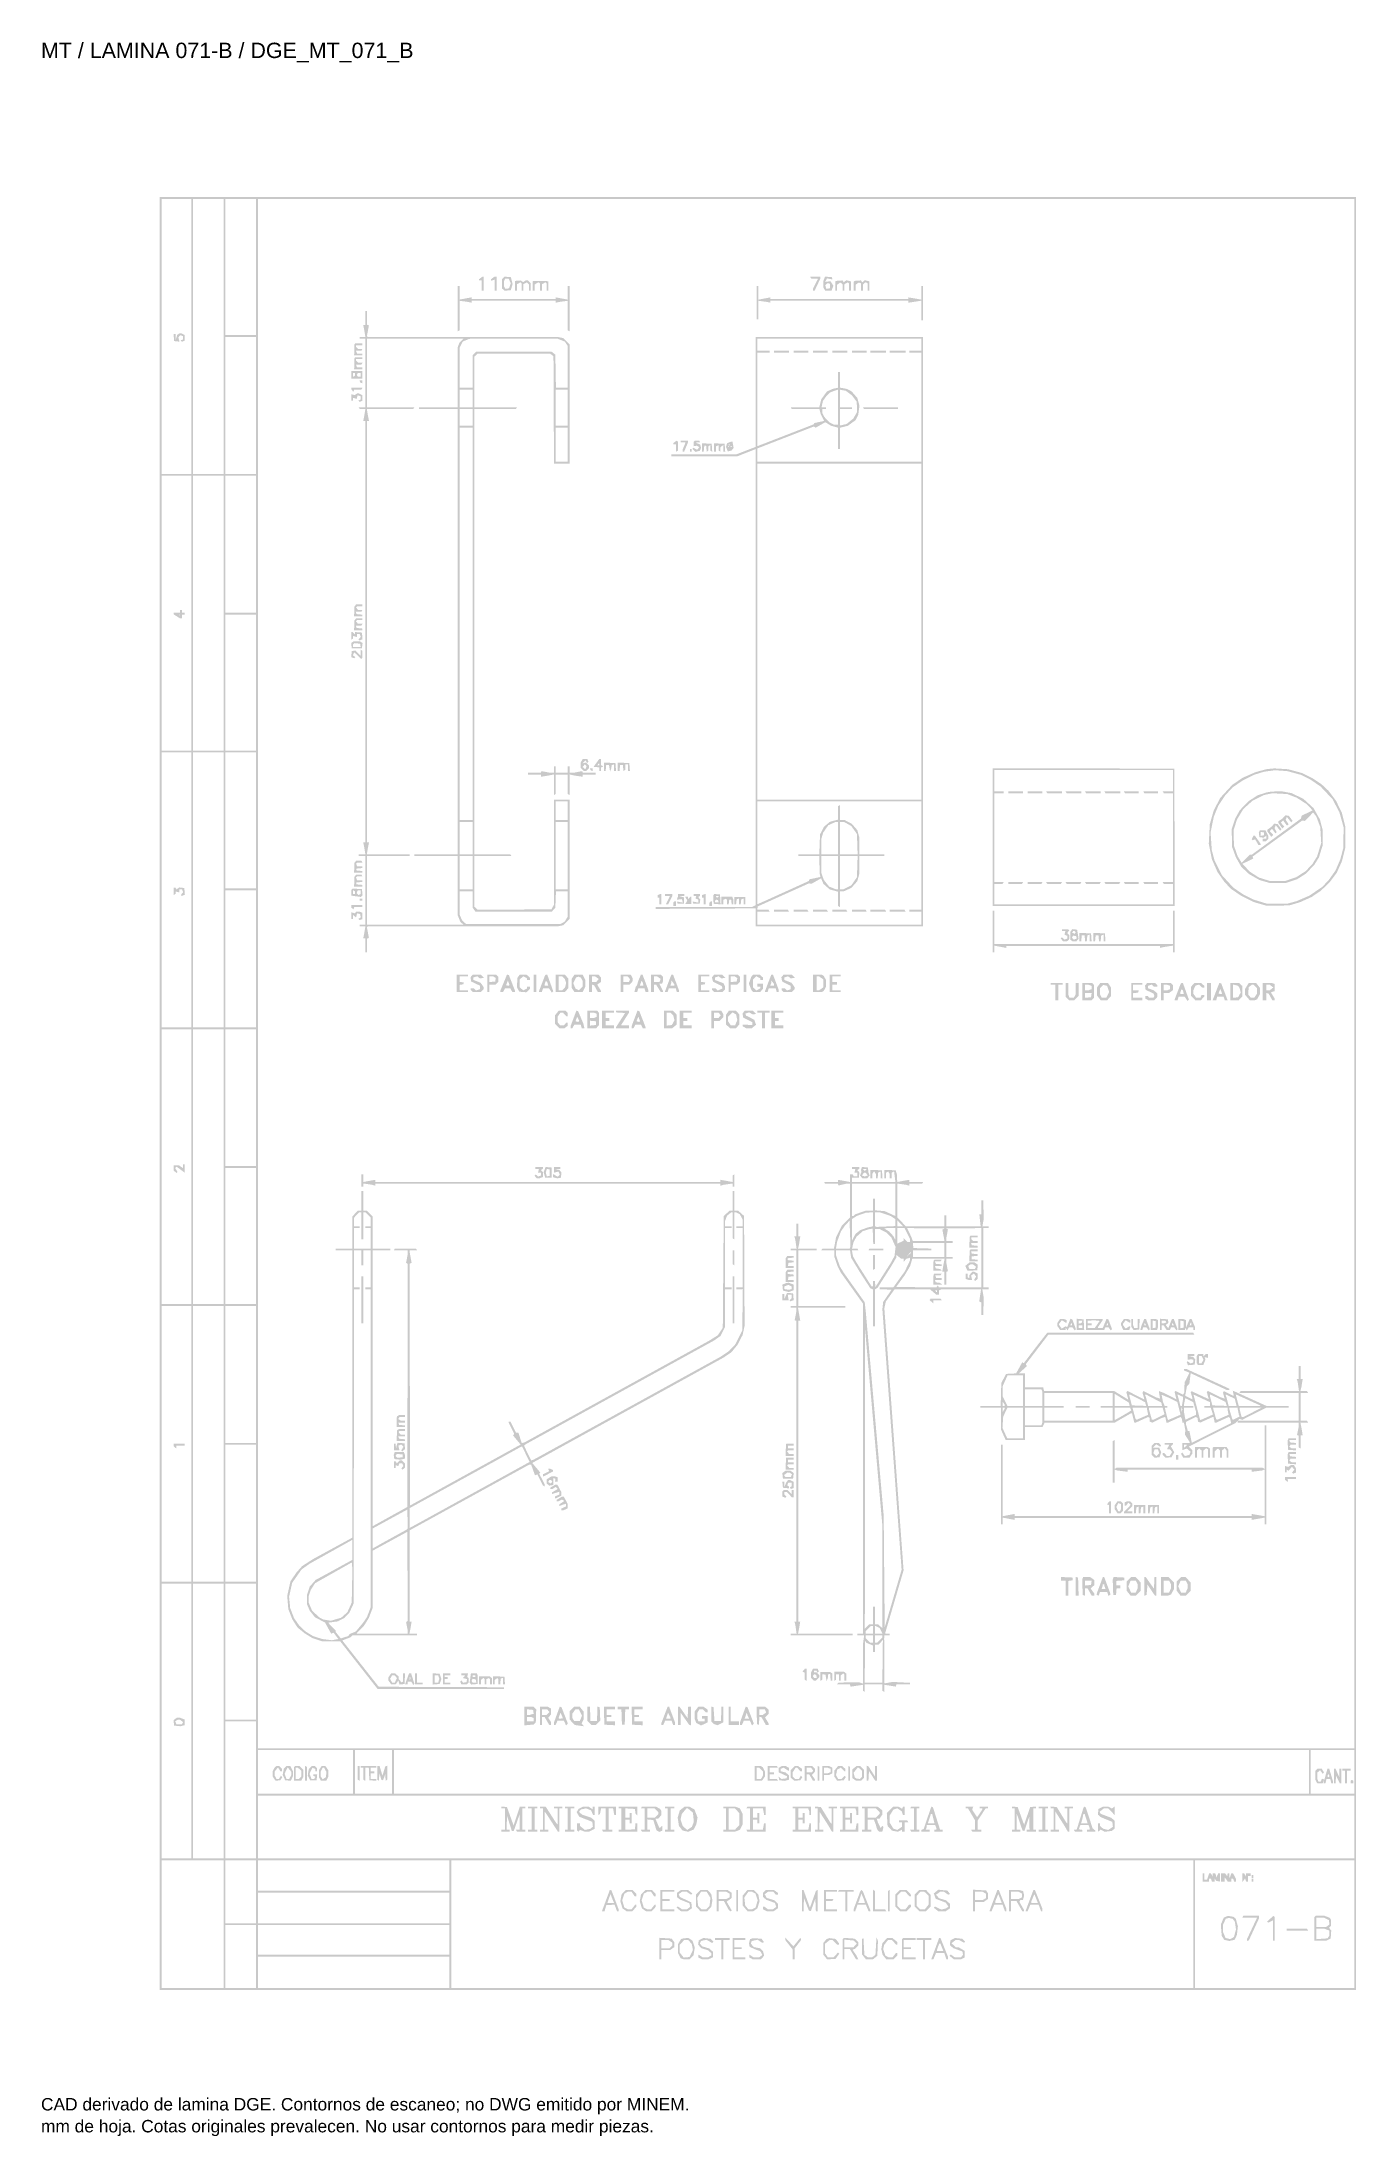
# Paper-space layout 'AN-17-DGE-071-B' of a CAD drawing. Header units: metres, sheet in millimetres. Extents: x 12 to 192, y 4 to 291.
import ezdxf

# ---------------------------------------------------------------- set-up
doc = ezdxf.new("R2010")
doc.units = ezdxf.units.M
doc.layers.add('DGE_DATOS', color=7, linetype='Continuous', lineweight=0)
doc.layers.add('DGE_RELLENO', color=7, linetype='Continuous', lineweight=0)
doc.styles.add('DGE_ARIAL', font='arial.ttf')

# ---------------------------------------------------------------- blocks, each defined once
blk = doc.blocks.new('LP_REF_DGE_MT_071_B')
at = {"layer": 'DGE_RELLENO'}
h = blk.add_hatch(color=7, dxfattribs=at)
h.paths.add_polyline_path([(28.2721, 147.2529), (28.2721, 24.5136), (110.2065, 24.5136), (192.1409, 24.5136), (192.1409, 147.2529), (192.1409, 269.9923), (110.2065, 269.9923), (28.2721, 269.9923)], flags=0)
h.paths.add_polyline_path([(32.5811, 250.9192), (32.5811, 232.0996), (30.5533, 232.0996), (28.5255, 232.0996), (28.5255, 250.9192), (28.5255, 269.7388), (30.5533, 269.7388), (32.5811, 269.7388)], flags=0)
h.paths.add_polyline_path([(37.0168, 250.9192), (37.0168, 232.0996), (34.9257, 232.0996), (32.8345, 232.0996), (32.8345, 250.9192), (32.8345, 269.7388), (34.9257, 269.7388), (37.0168, 269.7388)], flags=0)
h.paths.add_polyline_path([(41.4525, 260.4241), (41.4525, 251.1093), (39.3614, 251.1093), (37.2703, 251.1093), (37.2703, 260.4241), (37.2703, 269.7388), (39.3614, 269.7388), (41.4525, 269.7388)], flags=0)
h.paths.add_polyline_path([(191.8875, 163.6647), (191.8875, 57.5905), (116.7967, 57.5905), (41.706, 57.5905), (41.706, 163.6647), (41.706, 269.7388), (116.7967, 269.7388), (191.8875, 269.7388)], flags=0)
h.paths.add_polyline_path([(41.4525, 241.4777), (41.4525, 232.0996), (39.3614, 232.0996), (37.2703, 232.0996), (37.2703, 241.4777), (37.2703, 250.8559), (39.3614, 250.8559), (41.4525, 250.8559)], flags=0)
h.paths.add_polyline_path([(32.5811, 213.0265), (32.5811, 194.2069), (30.5533, 194.2069), (28.5255, 194.2069), (28.5255, 213.0265), (28.5255, 231.8462), (30.5533, 231.8462), (32.5811, 231.8462)], flags=0)
h.paths.add_polyline_path([(37.0168, 213.0265), (37.0168, 194.2069), (34.9257, 194.2069), (32.8345, 194.2069), (32.8345, 213.0265), (32.8345, 231.8462), (34.9257, 231.8462), (37.0168, 231.8462)], flags=0)
h.paths.add_polyline_path([(41.4525, 222.468), (41.4525, 213.0899), (39.3614, 213.0899), (37.2703, 213.0899), (37.2703, 222.468), (37.2703, 231.8462), (39.3614, 231.8462), (41.4525, 231.8462)], flags=0)
h.paths.add_polyline_path([(41.4525, 203.5217), (41.4525, 194.2069), (39.3614, 194.2069), (37.2703, 194.2069), (37.2703, 203.5217), (37.2703, 212.8364), (39.3614, 212.8364), (41.4525, 212.8364)], flags=0)
h.paths.add_polyline_path([(32.5811, 175.1339), (32.5811, 156.3142), (30.5533, 156.3142), (28.5255, 156.3142), (28.5255, 175.1339), (28.5255, 193.9535), (30.5533, 193.9535), (32.5811, 193.9535)], flags=0)
h.paths.add_polyline_path([(37.0168, 175.1339), (37.0168, 156.3142), (34.9257, 156.3142), (32.8345, 156.3142), (32.8345, 175.1339), (32.8345, 193.9535), (34.9257, 193.9535), (37.0168, 193.9535)], flags=0)
h.paths.add_polyline_path([(41.4525, 184.6387), (41.4525, 175.324), (39.3614, 175.324), (37.2703, 175.324), (37.2703, 184.6387), (37.2703, 193.9535), (39.3614, 193.9535), (41.4525, 193.9535)], flags=0)
h.paths.add_polyline_path([(41.4525, 165.6924), (41.4525, 156.3142), (39.3614, 156.3142), (37.2703, 156.3142), (37.2703, 165.6924), (37.2703, 175.0705), (39.3614, 175.0705), (41.4525, 175.0705)], flags=0)
h.paths.add_polyline_path([(32.5811, 137.2412), (32.5811, 118.4216), (30.5533, 118.4216), (28.5255, 118.4216), (28.5255, 137.2412), (28.5255, 156.0608), (30.5533, 156.0608), (32.5811, 156.0608)], flags=0)
h.paths.add_polyline_path([(37.0168, 137.2412), (37.0168, 118.4216), (34.9257, 118.4216), (32.8345, 118.4216), (32.8345, 137.2412), (32.8345, 156.0608), (34.9257, 156.0608), (37.0168, 156.0608)], flags=0)
h.paths.add_polyline_path([(41.4525, 146.6827), (41.4525, 137.3045), (39.3614, 137.3045), (37.2703, 137.3045), (37.2703, 146.6827), (37.2703, 156.0608), (39.3614, 156.0608), (41.4525, 156.0608)], flags=0)
h.paths.add_polyline_path([(41.4525, 127.7363), (41.4525, 118.4216), (39.3614, 118.4216), (37.2703, 118.4216), (37.2703, 127.7363), (37.2703, 137.0511), (39.3614, 137.0511), (41.4525, 137.0511)], flags=0)
h.paths.add_polyline_path([(32.5811, 99.2851), (32.5811, 80.4021), (30.5533, 80.4021), (28.5255, 80.4021), (28.5255, 99.2851), (28.5255, 118.1681), (30.5533, 118.1681), (32.5811, 118.1681)], flags=0)
h.paths.add_polyline_path([(37.0168, 99.2851), (37.0168, 80.4021), (34.9257, 80.4021), (32.8345, 80.4021), (32.8345, 99.2851), (32.8345, 118.1681), (34.9257, 118.1681), (37.0168, 118.1681)], flags=0)
h.paths.add_polyline_path([(41.4525, 108.79), (41.4525, 99.4118), (39.3614, 99.4118), (37.2703, 99.4118), (37.2703, 108.79), (37.2703, 118.1681), (39.3614, 118.1681), (41.4525, 118.1681)], flags=0)
h.paths.add_polyline_path([(41.4525, 89.7803), (41.4525, 80.4021), (39.3614, 80.4021), (37.2703, 80.4021), (37.2703, 89.7803), (37.2703, 99.1584), (39.3614, 99.1584), (41.4525, 99.1584)], flags=0)
h.paths.add_polyline_path([(32.5811, 61.3291), (32.5811, 42.5095), (30.5533, 42.5095), (28.5255, 42.5095), (28.5255, 61.3291), (28.5255, 80.1487), (30.5533, 80.1487), (32.5811, 80.1487)], flags=0)
h.paths.add_polyline_path([(37.0168, 61.3291), (37.0168, 42.5095), (34.9257, 42.5095), (32.8345, 42.5095), (32.8345, 61.3291), (32.8345, 80.1487), (34.9257, 80.1487), (37.0168, 80.1487)], flags=0)
h.paths.add_polyline_path([(41.4525, 70.8339), (41.4525, 61.5192), (39.3614, 61.5192), (37.2703, 61.5192), (37.2703, 70.8339), (37.2703, 80.1487), (39.3614, 80.1487), (41.4525, 80.1487)], flags=0)
h.paths.add_polyline_path([(41.4525, 51.8876), (41.4525, 42.5095), (39.3614, 42.5095), (37.2703, 42.5095), (37.2703, 51.8876), (37.2703, 61.2657), (39.3614, 61.2657), (41.4525, 61.2657)], flags=0)
h.paths.add_polyline_path([(54.7598, 54.3588), (54.7598, 51.3807), (48.2329, 51.3807), (41.706, 51.3807), (41.706, 54.3588), (41.706, 57.337), (48.2329, 57.337), (54.7598, 57.337)], flags=0)
h.paths.add_polyline_path([(60.0826, 54.3588), (60.0826, 51.3807), (57.5479, 51.3807), (55.0132, 51.3807), (55.0132, 54.3588), (55.0132, 57.337), (57.5479, 57.337), (60.0826, 57.337)], flags=0)
h.paths.add_polyline_path([(185.6774, 54.3588), (185.6774, 51.3807), (123.0068, 51.3807), (60.3361, 51.3807), (60.3361, 54.3588), (60.3361, 57.337), (123.0068, 57.337), (185.6774, 57.337)], flags=0)
h.paths.add_polyline_path([(191.8875, 54.3588), (191.8875, 51.3807), (188.9092, 51.3807), (185.9309, 51.3807), (185.9309, 54.3588), (185.9309, 57.337), (188.9092, 57.337), (191.8875, 57.337)], flags=0)
h.paths.add_polyline_path([(191.8875, 46.8183), (191.8875, 42.5095), (116.7967, 42.5095), (41.706, 42.5095), (41.706, 46.8183), (41.706, 51.1272), (116.7967, 51.1272), (191.8875, 51.1272)], flags=0)
h.paths.add_polyline_path([(37.0168, 33.5115), (37.0168, 24.7671), (32.7712, 24.7671), (28.5255, 24.7671), (28.5255, 33.5115), (28.5255, 42.256), (32.7712, 42.256), (37.0168, 42.256)], flags=0)
h.paths.add_polyline_path([(41.4525, 37.9471), (41.4525, 33.6383), (39.3614, 33.6383), (37.2703, 33.6383), (37.2703, 37.9471), (37.2703, 42.256), (39.3614, 42.256), (41.4525, 42.256)], flags=0)
h.paths.add_polyline_path([(67.9402, 40.1649), (67.9402, 38.0739), (54.8231, 38.0739), (41.706, 38.0739), (41.706, 40.1649), (41.706, 42.256), (54.8231, 42.256), (67.9402, 42.256)], flags=0)
h.paths.add_polyline_path([(169.8355, 33.5115), (169.8355, 24.7671), (119.0146, 24.7671), (68.1937, 24.7671), (68.1937, 33.5115), (68.1937, 42.256), (119.0146, 42.256), (169.8355, 42.256)], flags=0)
h.paths.add_polyline_path([(191.8875, 33.5115), (191.8875, 24.7671), (180.9882, 24.7671), (170.089, 24.7671), (170.089, 33.5115), (170.089, 42.256), (180.9882, 42.256), (191.8875, 42.256)], flags=0)
h.paths.add_polyline_path([(67.9402, 35.7293), (67.9402, 33.6383), (54.8231, 33.6383), (41.706, 33.6383), (41.706, 35.7293), (41.706, 37.8204), (54.8231, 37.8204), (67.9402, 37.8204)], flags=0)
h.paths.add_polyline_path([(41.4525, 29.0759), (41.4525, 24.7671), (39.3614, 24.7671), (37.2703, 24.7671), (37.2703, 29.0759), (37.2703, 33.3848), (39.3614, 33.3848), (41.4525, 33.3848)], flags=0)
h.paths.add_polyline_path([(67.9402, 31.3571), (67.9402, 29.3294), (54.8231, 29.3294), (41.706, 29.3294), (41.706, 31.3571), (41.706, 33.3848), (54.8231, 33.3848), (67.9402, 33.3848)], flags=0)
h.paths.add_polyline_path([(67.9402, 26.9215), (67.9402, 24.7671), (54.8231, 24.7671), (41.706, 24.7671), (41.706, 26.9215), (41.706, 29.0759), (54.8231, 29.0759), (67.9402, 29.0759)], flags=0)
h.paths.add_polyline_path([(30.8331, 251.255), (30.6693, 251.1511), (30.5588, 250.7817), (30.4483, 250.4123), (30.4374, 250.8242), (30.4266, 251.2361), (30.2922, 251.2361), (30.1578, 251.2361), (30.1971, 250.7608), (30.2365, 250.2856), (30.6024, 250.2438), (30.9683, 250.202), (30.8929, 250.4907), (30.8174, 250.7793), (30.9481, 250.9368), (31.0788, 251.0943), (31.2596, 251.0249), (31.4404, 250.9555), (31.4404, 250.7261), (31.4404, 250.4968), (31.282, 250.4402), (31.1236, 250.3836), (31.2132, 250.2873), (31.3028, 250.1909), (31.4983, 250.2659), (31.6939, 250.341), (31.6939, 250.7207), (31.6939, 251.1004), (31.4488, 251.2316), (31.2036, 251.3628), (31.1002, 251.3608), (30.9969, 251.3589)], flags=0)
h.paths.add_polyline_path([(72.2176, 258.917), (71.9958, 258.7486), (71.9958, 258.6676), (71.9958, 258.5865), (72.1859, 258.5865), (72.376, 258.5865), (72.376, 257.8895), (72.376, 257.1924), (72.5027, 257.1924), (72.6294, 257.1924), (72.6294, 258.1429), (72.6294, 259.0934), (72.5344, 259.0894), (72.4393, 259.0853)], flags=0)
h.paths.add_polyline_path([(73.8651, 258.917), (73.6433, 258.7486), (73.6433, 258.6528), (73.6433, 258.5569), (73.8968, 258.6232), (74.1503, 258.6895), (74.1503, 257.941), (74.1503, 257.1924), (74.277, 257.1924), (74.4037, 257.1924), (74.4037, 258.1429), (74.4037, 259.0934), (74.2453, 259.0894), (74.0869, 259.0853)], flags=0)
h.paths.add_polyline_path([(75.322, 258.9471), (75.1642, 258.7892), (75.1642, 258.1331), (75.1642, 257.4769), (75.346, 257.326), (75.5278, 257.1751), (75.944, 257.2155), (76.3601, 257.2558), (76.4797, 257.6752), (76.5993, 258.0947), (76.4837, 258.5624), (76.3681, 259.03), (75.924, 259.0675), (75.4799, 259.105)], flags=0)
h.paths.add_polyline_path([(76.2034, 258.518), (76.3501, 258.1961), (76.2298, 257.8539), (76.1094, 257.5117), (75.8738, 257.4663), (75.6381, 257.421), (75.5298, 257.5918), (75.4215, 257.7627), (75.4196, 258.1009), (75.4176, 258.439), (75.4946, 258.6395), (75.5715, 258.8399), (75.8141, 258.8399), (76.0567, 258.8399)], flags=0)
h.paths.add_polyline_path([(117.4304, 258.9667), (117.5087, 258.8399), (117.9448, 258.8399), (118.3809, 258.8399), (118.3809, 258.7724), (118.3809, 258.7048), (118.0641, 258.0795), (117.7473, 257.4543), (117.7473, 257.3234), (117.7473, 257.1924), (117.862, 257.1924), (117.9768, 257.1924), (118.369, 258.0304), (118.7611, 258.8684), (118.7611, 258.9809), (118.7611, 259.0934), (118.0566, 259.0934), (117.3521, 259.0934)], flags=0)
h.paths.add_polyline_path([(119.2679, 258.776), (119.1413, 258.4432), (119.1413, 258.063), (119.1413, 257.6827), (119.2725, 257.4376), (119.4037, 257.1924), (119.846, 257.1924), (120.2882, 257.1924), (120.4152, 257.5264), (120.5422, 257.8603), (120.3374, 258.1728), (120.1327, 258.4852), (119.7717, 258.4322), (119.4106, 258.3792), (119.5411, 258.6231), (119.6717, 258.8669), (120.0504, 258.7912), (120.4291, 258.7155), (120.3774, 258.8728), (120.3257, 259.03), (119.8601, 259.0694), (119.3944, 259.1087)], flags=0)
h.paths.add_polyline_path([(120.0919, 257.8244), (120.0919, 257.5093), (119.8232, 257.4709), (119.5546, 257.4326), (119.4894, 257.682), (119.4241, 257.9314), (119.5653, 258.0726), (119.7064, 258.2137), (119.8991, 258.1766), (120.0919, 258.1394)], flags=0)
h.paths.add_polyline_path([(76.9387, 257.8578), (76.9385, 257.1924), (77.0652, 257.1924), (77.1919, 257.1924), (77.1919, 257.6315), (77.1919, 258.0706), (77.4287, 258.1974), (77.6655, 258.3241), (77.7456, 258.2441), (77.8256, 258.164), (77.8256, 257.6782), (77.8256, 257.1924), (77.9523, 257.1924), (78.0791, 257.1924), (78.0791, 257.6315), (78.0791, 258.0706), (78.3131, 258.1959), (78.5472, 258.3211), (78.6933, 258.175), (78.8395, 258.0289), (78.8395, 257.6106), (78.8395, 257.1924), (78.9662, 257.1924), (79.093, 257.1924), (79.093, 257.6903), (79.093, 258.1882), (78.8938, 258.3873), (78.6946, 258.5865), (78.5453, 258.5845), (78.3959, 258.5826), (78.2101, 258.4651), (78.0242, 258.3475), (77.8842, 258.4637), (77.7443, 258.5798), (77.3416, 258.5515), (76.939, 258.5231)], flags=0)
h.paths.add_polyline_path([(79.4032, 258.4743), (79.3464, 258.4175), (79.3464, 257.805), (79.3464, 257.1924), (79.4732, 257.1924), (79.5999, 257.1924), (79.5999, 257.6055), (79.5999, 258.0186), (79.8585, 258.1801), (80.1171, 258.3416), (80.2387, 258.2665), (80.3603, 258.1913), (80.3603, 257.6919), (80.3603, 257.1924), (80.487, 257.1924), (80.6138, 257.1924), (80.6138, 257.6315), (80.6138, 258.0706), (80.8506, 258.1974), (81.0874, 258.3241), (81.1674, 258.2441), (81.2475, 258.164), (81.2475, 257.6782), (81.2475, 257.1924), (81.3742, 257.1924), (81.5009, 257.1924), (81.5009, 257.8261), (81.5009, 258.4597), (81.3425, 258.4798), (81.1841, 258.4999), (80.3221, 258.5155), (79.46, 258.5311)], flags=0)
h.paths.add_polyline_path([(120.8423, 258.4703), (120.7889, 258.4175), (120.7889, 257.805), (120.7889, 257.1924), (120.9156, 257.1924), (121.0424, 257.1924), (121.0424, 257.5903), (121.0424, 257.9882), (121.2638, 258.1501), (121.4852, 258.3121), (121.644, 258.1803), (121.8028, 258.0485), (121.8028, 257.6205), (121.8028, 257.1924), (121.9295, 257.1924), (122.0563, 257.1924), (122.0563, 257.6315), (122.0563, 258.0706), (122.2931, 258.1974), (122.5299, 258.3241), (122.6099, 258.2441), (122.6899, 258.164), (122.6899, 257.6782), (122.6899, 257.1924), (122.8167, 257.1924), (122.9434, 257.1924), (122.9434, 257.8237), (122.9434, 258.4549), (122.6249, 258.5348), (122.3064, 258.6148), (122.1293, 258.4677), (121.9521, 258.3207), (121.8704, 258.453), (121.7886, 258.5852), (121.3422, 258.5542), (120.8958, 258.5231)], flags=0)
h.paths.add_polyline_path([(123.3771, 258.4703), (123.3236, 258.4175), (123.3236, 257.805), (123.3236, 257.1924), (123.4503, 257.1924), (123.5771, 257.1924), (123.5771, 257.5903), (123.5771, 257.9882), (123.7936, 258.1465), (124.01, 258.3048), (124.1738, 258.242), (124.3375, 258.1792), (124.3375, 257.6858), (124.3375, 257.1924), (124.4642, 257.1924), (124.591, 257.1924), (124.591, 257.6205), (124.591, 258.0485), (124.7755, 258.2017), (124.9601, 258.3548), (125.0924, 258.2731), (125.2246, 258.1913), (125.2246, 257.6919), (125.2246, 257.1924), (125.3514, 257.1924), (125.4781, 257.1924), (125.4781, 257.8237), (125.4781, 258.4549), (125.1596, 258.5348), (124.8411, 258.6148), (124.664, 258.4677), (124.4868, 258.3207), (124.4051, 258.453), (124.3233, 258.5852), (123.8769, 258.5542), (123.4305, 258.5231)], flags=0)
h.paths.add_polyline_path([(69.0809, 254.7137), (69.0809, 251.6013), (69.2076, 251.6796), (69.3343, 251.7579), (69.3343, 253.7797), (69.3343, 255.8014), (69.873, 255.7285), (70.4116, 255.6557), (70.6967, 255.5979), (70.9819, 255.5401), (70.9819, 255.6692), (70.9819, 255.7984), (76.7483, 255.7984), (82.5148, 255.7984), (82.5148, 255.6692), (82.5148, 255.5401), (82.8, 255.5979), (83.0851, 255.6557), (83.6237, 255.7285), (84.1624, 255.8014), (84.1624, 253.7797), (84.1624, 251.7579), (84.2891, 251.6796), (84.4158, 251.6013), (84.4158, 254.7137), (84.4158, 257.8261), (84.2891, 257.8261), (84.1624, 257.8261), (84.1624, 256.891), (84.1624, 255.956), (83.3386, 256.1108), (82.5148, 256.2656), (82.5148, 256.1587), (82.5148, 256.0518), (76.7483, 256.0518), (70.9819, 256.0518), (70.9819, 256.1631), (70.9819, 256.2744), (70.1581, 256.1196), (69.3343, 255.9648), (69.3343, 256.8955), (69.3343, 257.8261), (69.2076, 257.8261), (69.0809, 257.8261)], flags=0)
h.paths.add_polyline_path([(110.0164, 255.5449), (110.0164, 253.2638), (110.1431, 253.2638), (110.2699, 253.2638), (110.2699, 254.5326), (110.2699, 255.8014), (110.8085, 255.7285), (111.3471, 255.6557), (111.6323, 255.5979), (111.9174, 255.5401), (111.9174, 255.6692), (111.9174, 255.7984), (121.3592, 255.7984), (130.801, 255.7984), (130.801, 255.6659), (130.801, 255.5334), (131.2446, 255.6025), (131.6882, 255.6717), (132.1317, 255.7408), (132.5753, 255.8099), (132.5753, 254.4734), (132.5753, 253.137), (132.702, 253.137), (132.8288, 253.137), (132.8288, 255.4816), (132.8288, 257.8261), (132.702, 257.8261), (132.5753, 257.8261), (132.5753, 256.8946), (132.5753, 255.963), (131.6882, 256.1152), (130.801, 256.2674), (130.801, 256.1596), (130.801, 256.0518), (121.3592, 256.0518), (111.9174, 256.0518), (111.9174, 256.1587), (111.9174, 256.2656), (111.0936, 256.1108), (110.2699, 255.956), (110.2699, 256.891), (110.2699, 257.8261), (110.1431, 257.8261), (110.0164, 257.8261)], flags=0)
h.paths.add_polyline_path([(56.4073, 253.4539), (56.4073, 252.5034), (56.2705, 252.5034), (56.1337, 252.5034), (56.2028, 252.1549), (56.2719, 251.8063), (56.3537, 251.3311), (56.4355, 250.8559), (56.0412, 250.8559), (55.6469, 250.8559), (55.6469, 250.7291), (55.6469, 250.6024), (56.0271, 250.6024), (56.4073, 250.6024), (56.4073, 245.9133), (56.4073, 241.2243), (55.9563, 241.2243), (55.5052, 241.2243), (55.5835, 241.0975), (55.6619, 240.9708), (56.0487, 240.9708), (56.4355, 240.9708), (56.3537, 240.4956), (56.2719, 240.0203), (56.2028, 239.6718), (56.1337, 239.3233), (56.2705, 239.3233), (56.4073, 239.3233), (56.4073, 210.4919), (56.4073, 181.6605), (56.2705, 181.6605), (56.1337, 181.6605), (56.2028, 181.312), (56.2719, 180.9635), (56.3537, 180.4883), (56.4355, 180.013), (55.9778, 180.013), (55.5202, 180.013), (55.5202, 179.8863), (55.5202, 179.7596), (55.9637, 179.7596), (56.4073, 179.7596), (56.4073, 175.0705), (56.4073, 170.3814), (56.0271, 170.3814), (55.6469, 170.3814), (55.6469, 170.2547), (55.6469, 170.128), (56.0412, 170.128), (56.4355, 170.128), (56.3537, 169.6527), (56.2719, 169.1775), (56.2028, 168.829), (56.1337, 168.4805), (56.2705, 168.4805), (56.4073, 168.4805), (56.4073, 167.53), (56.4073, 166.5795), (56.5341, 166.5795), (56.6608, 166.5795), (56.6608, 167.5194), (56.6608, 168.4593), (56.789, 168.5021), (56.9172, 168.5448), (56.7803, 169.2854), (56.6434, 170.026), (56.6954, 170.0781), (56.7474, 170.1301), (69.7488, 170.1304), (82.7502, 170.1307), (83.154, 170.2114), (83.5577, 170.2922), (83.9868, 170.7212), (84.4158, 171.1503), (84.4158, 179.3202), (84.4158, 187.4902), (83.3386, 187.4902), (82.2613, 187.4902), (82.2595, 180.2982), (82.2576, 173.1062), (82.0973, 172.7893), (81.9371, 172.4725), (76.883, 172.4393), (71.8289, 172.4062), (71.5955, 172.6174), (71.3621, 172.8286), (71.3621, 176.2941), (71.3621, 179.7596), (73.9043, 179.7596), (76.4465, 179.7596), (76.3681, 179.8863), (76.2898, 180.013), (73.826, 180.013), (71.3621, 180.013), (71.3621, 210.4919), (71.3621, 240.9708), (74.2062, 240.9708), (77.0502, 240.9708), (77.1286, 241.0975), (77.2069, 241.2243), (74.2845, 241.2243), (71.3621, 241.2243), (71.3621, 244.6897), (71.3621, 248.1552), (71.5939, 248.365), (71.8256, 248.5747), (76.7658, 248.5747), (81.706, 248.5747), (81.952, 248.3949), (82.198, 248.215), (82.2326, 240.8543), (82.2673, 233.4937), (83.3416, 233.4937), (84.4158, 233.4937), (84.4158, 241.6636), (84.4158, 249.8336), (83.9868, 250.2626), (83.5577, 250.6916), (83.154, 250.7724), (82.7502, 250.8531), (69.7488, 250.8534), (56.7474, 250.8537), (56.6954, 250.9057), (56.6434, 250.9578), (56.7803, 251.6984), (56.9172, 252.439), (56.789, 252.4818), (56.6608, 252.5245), (56.6608, 253.4644), (56.6608, 254.4043), (56.5341, 254.4043), (56.4073, 254.4043)], flags=0)
h.paths.add_polyline_path([(69.5827, 250.3439), (69.3242, 250.0854), (69.2025, 249.7653), (69.0809, 249.4453), (69.0809, 245.3348), (69.0809, 241.2243), (66.4194, 241.2243), (63.758, 241.2243), (63.758, 241.0975), (63.758, 240.9708), (66.4194, 240.9708), (69.0809, 240.9708), (69.0809, 210.4919), (69.0809, 180.013), (66.1026, 180.013), (63.1243, 180.013), (63.1243, 179.8863), (63.1243, 179.7596), (66.1026, 179.7596), (69.0809, 179.7596), (69.0809, 175.7001), (69.0809, 171.6406), (69.2751, 171.1694), (69.4693, 170.6983), (69.6795, 170.5398), (69.8897, 170.3814), (63.2753, 170.3814), (56.6608, 170.3814), (56.6608, 175.0705), (56.6608, 179.7596), (59.5757, 179.7596), (62.4906, 179.7596), (62.4906, 179.8863), (62.4906, 180.013), (59.5616, 180.013), (56.6326, 180.013), (56.7144, 180.4883), (56.7962, 180.9635), (56.8653, 181.312), (56.9344, 181.6605), (56.7976, 181.6605), (56.6608, 181.6605), (56.6608, 210.4919), (56.6608, 239.3233), (56.7976, 239.3233), (56.9344, 239.3233), (56.8653, 239.6718), (56.7962, 240.0203), (56.7144, 240.4956), (56.6326, 240.9708), (59.8076, 240.9708), (62.9826, 240.9708), (63.0609, 241.0975), (63.1393, 241.2243), (59.9, 241.2243), (56.6608, 241.2243), (56.6608, 245.9133), (56.6608, 250.6024), (63.251, 250.6024), (69.8413, 250.6024)], flags=0)
h.paths.add_polyline_path([(83.2651, 250.4016), (83.7671, 250.2007), (83.9647, 249.8991), (84.1624, 249.5975), (84.1624, 246.7415), (84.1624, 243.8856), (83.3489, 243.8856), (82.5353, 243.8856), (82.4934, 246.1615), (82.4514, 248.4374), (82.198, 248.6288), (81.9445, 248.8201), (76.78, 248.8241), (71.6156, 248.8282), (71.3621, 248.5747), (71.1086, 248.3212), (71.1086, 246.1034), (71.1086, 243.8856), (70.2215, 243.8856), (69.3343, 243.8856), (69.3343, 246.6061), (69.3343, 249.3265), (69.5454, 249.7692), (69.7565, 250.2118), (70.2108, 250.4006), (70.665, 250.5893), (76.7141, 250.5959), (82.7632, 250.6024)], flags=0)
h.paths.add_polyline_path([(71.1086, 242.4282), (71.1086, 241.2243), (70.2215, 241.2243), (69.3343, 241.2243), (69.3343, 242.4282), (69.3343, 243.6322), (70.2215, 243.6322), (71.1086, 243.6322)], flags=0)
h.paths.add_polyline_path([(84.1624, 241.1609), (84.1624, 238.6896), (83.3386, 238.6896), (82.5148, 238.6896), (82.5148, 241.1609), (82.5148, 243.6322), (83.3386, 243.6322), (84.1624, 243.6322)], flags=0)
h.paths.add_polyline_path([(71.1086, 239.8302), (71.1086, 238.6896), (70.2215, 238.6896), (69.3343, 238.6896), (69.3343, 239.8302), (69.3343, 240.9708), (70.2215, 240.9708), (71.1086, 240.9708)], flags=0)
h.paths.add_polyline_path([(71.1086, 211.5691), (71.1086, 184.7021), (70.2215, 184.7021), (69.3343, 184.7021), (69.3343, 211.5691), (69.3343, 238.4362), (70.2215, 238.4362), (71.1086, 238.4362)], flags=0)
h.paths.add_polyline_path([(84.1624, 236.0917), (84.1624, 233.7471), (83.3386, 233.7471), (82.5148, 233.7471), (82.5148, 236.0917), (82.5148, 238.4362), (83.3386, 238.4362), (84.1624, 238.4362)], flags=0)
h.paths.add_polyline_path([(84.1624, 185.9694), (84.1624, 184.7021), (83.3386, 184.7021), (82.5148, 184.7021), (82.5148, 185.9694), (82.5148, 187.2367), (83.3386, 187.2367), (84.1624, 187.2367)], flags=0)
h.paths.add_polyline_path([(71.1086, 182.2308), (71.1086, 180.013), (70.2215, 180.013), (69.3343, 180.013), (69.3343, 182.2308), (69.3343, 184.4486), (70.2215, 184.4486), (71.1086, 184.4486)], flags=0)
h.paths.add_polyline_path([(84.1624, 179.8229), (84.1624, 175.1972), (83.3386, 175.1972), (82.5148, 175.1972), (82.5148, 179.8229), (82.5148, 184.4486), (83.3386, 184.4486), (84.1624, 184.4486)], flags=0)
h.paths.add_polyline_path([(71.1086, 177.4784), (71.1086, 175.1972), (70.2215, 175.1972), (69.3343, 175.1972), (69.3343, 177.4784), (69.3343, 179.7596), (70.2215, 179.7596), (71.1086, 179.7596)], flags=0)
h.paths.add_polyline_path([(71.1086, 173.8314), (71.1086, 172.719), (71.3059, 172.4373), (71.5032, 172.1557), (76.7359, 172.1557), (81.9686, 172.1557), (82.21, 172.4223), (82.4514, 172.6888), (82.4957, 173.8163), (82.54, 174.9438), (83.3512, 174.9438), (84.1624, 174.9438), (84.1624, 173.2208), (84.1624, 171.4978), (83.9508, 171.1396), (83.7392, 170.7815), (83.4246, 170.6131), (83.11, 170.4448), (76.679, 170.4448), (70.248, 170.4448), (69.9638, 170.6983), (69.6796, 170.9517), (69.5069, 171.3595), (69.3343, 171.7673), (69.3343, 173.3555), (69.3343, 174.9438), (70.2215, 174.9438), (71.1086, 174.9438)], flags=0)
h.paths.add_polyline_path([(109.8897, 243.3247), (109.8897, 235.7936), (108.5529, 235.2773), (107.2162, 234.761), (102.7865, 234.761), (98.3567, 234.761), (98.3567, 234.6342), (98.3567, 234.5075), (102.8875, 234.5109), (107.4183, 234.5144), (108.654, 235.0043), (109.8897, 235.4943), (109.8897, 204.273), (109.8897, 173.0517), (109.6445, 172.9205), (109.3994, 172.7893), (102.8008, 172.7893), (96.2022, 172.7893), (96.2022, 172.6594), (96.2022, 172.5295), (103.046, 172.5644), (109.8897, 172.5992), (109.8897, 171.3636), (109.8897, 170.128), (121.3592, 170.128), (132.8288, 170.128), (132.8288, 210.4919), (132.8288, 250.8559), (121.3592, 250.8559), (109.8897, 250.8559)], flags=0)
h.paths.add_polyline_path([(132.5753, 249.7786), (132.5753, 248.9549), (131.7515, 248.9549), (130.9277, 248.9549), (130.9277, 248.8282), (130.9277, 248.7014), (131.7515, 248.7014), (132.5753, 248.7014), (132.5753, 241.2243), (132.5753, 233.7471), (121.3592, 233.7471), (110.1431, 233.7471), (110.1431, 234.6663), (110.1431, 235.5856), (114.0024, 237.0855), (117.8617, 238.5855), (117.9904, 238.5059), (118.1192, 238.4263), (118.7731, 238.7998), (119.427, 239.1733), (119.8228, 238.9299), (120.2186, 238.6865), (120.6939, 238.5565), (121.1691, 238.4264), (121.1691, 236.9739), (121.1691, 235.5214), (121.2958, 235.5214), (121.4226, 235.5214), (121.4226, 236.9637), (121.4226, 238.4061), (121.9676, 238.5433), (122.5126, 238.6806), (123.0403, 239.0628), (123.568, 239.445), (123.7556, 239.8079), (123.9433, 240.1708), (124.0262, 240.7958), (124.1091, 241.4208), (123.9645, 241.9579), (123.8199, 242.4949), (123.4262, 242.9433), (123.0325, 243.3917), (122.6984, 243.5644), (122.3643, 243.7372), (121.8935, 243.8255), (121.4226, 243.9138), (121.4226, 244.977), (121.4226, 246.0401), (121.2958, 246.0401), (121.1691, 246.0401), (121.1691, 244.9653), (121.1691, 243.8905), (120.8206, 243.8169), (120.4721, 243.7434), (120.0637, 243.5648), (119.6553, 243.3861), (119.267, 242.8502), (118.8788, 242.3143), (118.7416, 241.7693), (118.6043, 241.2243), (116.6475, 241.2243), (114.6906, 241.2243), (114.769, 241.0975), (114.8473, 240.9708), (116.7384, 240.9708), (118.6296, 240.9708), (118.7133, 240.6223), (118.7971, 240.2738), (119.0301, 239.8085), (119.2631, 239.3432), (118.6049, 239.2021), (117.9468, 239.061), (117.8787, 238.9649), (117.8106, 238.8688), (114.5789, 237.615), (111.3471, 236.3611), (110.7451, 236.1318), (110.1431, 235.9026), (110.1431, 242.302), (110.1431, 248.7014), (110.9669, 248.7014), (111.7907, 248.7014), (111.7907, 248.8282), (111.7907, 248.9549), (110.9669, 248.9549), (110.1431, 248.9549), (110.1431, 249.7786), (110.1431, 250.6024), (121.3592, 250.6024), (132.5753, 250.6024)], flags=0)
h.paths.add_polyline_path([(121.1629, 241.2243), (121.1625, 238.8164), (120.906, 238.8164), (120.6496, 238.8164), (120.3074, 238.9952), (119.9651, 239.1739), (119.6321, 239.5338), (119.2991, 239.8936), (119.1568, 240.1704), (119.0146, 240.4472), (119.0146, 240.709), (119.0146, 240.9708), (119.2681, 240.9708), (119.5216, 240.9708), (119.5216, 241.0975), (119.5216, 241.2243), (119.2181, 241.2243), (118.9146, 241.2243), (119.0124, 241.6581), (119.1103, 242.092), (119.3656, 242.4502), (119.6209, 242.8084), (119.8797, 243.0422), (120.1384, 243.2761), (120.6221, 243.4486), (121.1057, 243.621), (121.1346, 243.6266), (121.1634, 243.6322)], flags=0)
h.paths.add_polyline_path([(122.6546, 243.168), (123.0628, 242.8645), (123.4035, 242.4178), (123.7443, 241.9711), (123.7541, 241.2489), (123.7639, 240.5268), (123.5121, 240.0969), (123.2602, 239.667), (122.8001, 239.2951), (122.3399, 238.9232), (121.8813, 238.8198), (121.4226, 238.7163), (121.4226, 239.8436), (121.4226, 240.9708), (122.2464, 240.9708), (123.0701, 240.9708), (123.0701, 241.0975), (123.0701, 241.2243), (122.2464, 241.2243), (121.4226, 241.2243), (121.4226, 242.4251), (121.4226, 243.6258), (121.8345, 243.5486), (122.2464, 243.4714)], flags=0)
h.paths.add_polyline_path([(132.5753, 210.4919), (132.5753, 187.4902), (121.3592, 187.4902), (110.1431, 187.4902), (110.1431, 210.4919), (110.1431, 233.4937), (121.3592, 233.4937), (132.5753, 233.4937)], flags=0)
h.paths.add_polyline_path([(132.5753, 179.8229), (132.5753, 172.4091), (131.7515, 172.4091), (130.9277, 172.4091), (130.9277, 172.2824), (130.9277, 172.1557), (131.7515, 172.1557), (132.5753, 172.1557), (132.5753, 171.2685), (132.5753, 170.3814), (121.3592, 170.3814), (110.1431, 170.3814), (110.1431, 171.2685), (110.1431, 172.1557), (110.9744, 172.1557), (111.8056, 172.1557), (111.7273, 172.2824), (111.649, 172.4091), (110.8961, 172.4091), (110.1431, 172.4091), (110.1437, 172.6309), (110.1442, 172.8527), (113.6606, 174.4368), (117.1769, 176.021), (117.367, 175.9981), (117.5571, 175.9752), (118.2069, 176.347), (118.8568, 176.7188), (119.0147, 176.3376), (119.1726, 175.9564), (119.6077, 175.5744), (120.0428, 175.1924), (120.6059, 175.0418), (121.1691, 174.8912), (121.1691, 173.9111), (121.1691, 172.931), (121.2958, 172.8527), (121.4226, 172.7744), (121.4226, 173.8591), (121.4226, 174.9438), (121.7077, 174.9465), (121.9929, 174.9493), (122.5009, 175.1801), (123.0089, 175.4109), (123.4128, 175.8709), (123.8167, 176.3309), (123.9497, 176.8096), (124.0826, 177.2883), (124.0833, 178.5239), (124.084, 179.7596), (125.795, 179.7596), (127.5059, 179.7596), (127.5059, 179.8863), (127.5059, 180.013), (125.795, 180.013), (124.084, 180.013), (124.0833, 181.1853), (124.0826, 182.3575), (123.9497, 182.8363), (123.8167, 183.315), (123.4238, 183.7625), (123.0308, 184.2101), (122.5486, 184.4561), (122.0664, 184.7021), (121.7445, 184.7021), (121.4226, 184.7021), (121.4226, 185.7234), (121.4226, 186.7447), (121.2958, 186.6664), (121.1691, 186.5881), (121.1691, 185.6714), (121.1691, 184.7546), (120.6139, 184.6062), (120.0587, 184.4577), (119.6578, 184.1204), (119.257, 183.7831), (118.9836, 183.2604), (118.7103, 182.7377), (118.6583, 181.3754), (118.6064, 180.013), (117.1629, 180.013), (115.7195, 180.013), (115.7195, 179.8863), (115.7195, 179.7596), (117.1769, 179.7596), (118.6344, 179.7596), (118.6361, 178.5873), (118.6379, 177.415), (118.7072, 177.1568), (118.7766, 176.8986), (118.018, 176.742), (117.2594, 176.5853), (117.2182, 176.4673), (117.1769, 176.3494), (114.1987, 174.9992), (111.2204, 173.6491), (110.6818, 173.4138), (110.1431, 173.1785), (110.1431, 180.2076), (110.1431, 187.2367), (121.3592, 187.2367), (132.5753, 187.2367)], flags=0)
h.paths.add_polyline_path([(121.1691, 182.2308), (121.1691, 180.013), (120.0285, 180.013), (118.8879, 180.013), (118.8879, 181.0594), (118.8879, 182.1058), (119.0117, 182.5374), (119.1355, 182.9691), (119.4865, 183.4756), (119.8375, 183.982), (120.3449, 184.2125), (120.8523, 184.443), (121.0107, 184.4458), (121.1691, 184.4486)], flags=0)
h.paths.add_polyline_path([(122.4946, 184.1603), (122.9962, 183.8762), (123.38, 183.3302), (123.7637, 182.7842), (123.8112, 181.3986), (123.8586, 180.013), (122.6406, 180.013), (121.4226, 180.013), (121.4226, 182.2308), (121.4226, 184.4486), (121.7077, 184.4465), (121.9929, 184.4444)], flags=0)
h.paths.add_polyline_path([(121.1691, 177.4784), (121.1691, 175.1972), (121.0449, 175.1972), (120.9208, 175.1972), (120.4417, 175.3889), (119.9626, 175.5806), (119.5932, 176.0435), (119.2238, 176.5065), (119.0614, 176.9608), (118.899, 177.415), (118.8934, 178.5873), (118.8879, 179.7596), (120.0285, 179.7596), (121.1691, 179.7596)], flags=0)
h.paths.add_polyline_path([(123.812, 178.3122), (123.766, 176.8649), (123.3847, 176.3162), (123.0034, 175.7675), (122.4396, 175.4824), (121.8758, 175.1972), (121.6492, 175.1972), (121.4226, 175.1972), (121.4226, 177.4784), (121.4226, 179.7596), (122.6402, 179.7596), (123.8579, 179.7596)], flags=0)
h.paths.add_polyline_path([(54.9759, 249.8737), (54.9236, 249.7786), (54.9091, 249.0499), (54.8946, 248.3212), (55.4609, 248.3212), (56.0271, 248.3212), (56.0271, 248.448), (56.0271, 248.5747), (55.6605, 248.5747), (55.2938, 248.5747), (55.2209, 248.7648), (55.1479, 248.9549), (55.5167, 248.9549), (55.8854, 248.9549), (55.9637, 249.0816), (56.0421, 249.2084), (55.7431, 249.2084), (55.4441, 249.2084), (55.292, 249.3604), (55.14, 249.5125), (55.14, 249.6139), (55.14, 249.7153), (55.5835, 249.7153), (56.0271, 249.7153), (56.0271, 249.842), (56.0271, 249.9687), (55.5276, 249.9687), (55.0282, 249.9687)], flags=0)
h.paths.add_polyline_path([(54.9759, 247.9727), (54.9236, 247.8777), (54.9091, 247.149), (54.8946, 246.4203), (55.4609, 246.4203), (56.0271, 246.4203), (56.0271, 246.547), (56.0271, 246.6737), (55.6605, 246.6737), (55.2938, 246.6737), (55.2209, 246.8638), (55.1479, 247.0539), (55.5167, 247.0539), (55.8854, 247.0539), (55.9637, 247.1807), (56.0421, 247.3074), (55.7431, 247.3074), (55.4441, 247.3074), (55.292, 247.4595), (55.14, 247.6115), (55.14, 247.7129), (55.14, 247.8143), (55.5835, 247.8143), (56.0271, 247.8143), (56.0271, 247.941), (56.0271, 248.0678), (55.5276, 248.0678), (55.0282, 248.0678)], flags=0)
h.paths.add_polyline_path([(54.5063, 245.6599), (54.5063, 245.1529), (55.2667, 245.1529), (56.0271, 245.1529), (56.0271, 245.6599), (56.0271, 246.1668), (55.2667, 246.1668), (54.5063, 246.1668)], flags=0)
h.paths.add_polyline_path([(55.0132, 245.7307), (55.0132, 245.5481), (54.8865, 245.4698), (54.7598, 245.3915), (54.7598, 245.6524), (54.7598, 245.9133), (54.8865, 245.9133), (55.0132, 245.9133)], flags=0)
h.paths.add_polyline_path([(55.7736, 245.6599), (55.7736, 245.4064), (55.591, 245.4064), (55.4084, 245.4064), (55.3301, 245.5331), (55.2517, 245.6599), (55.3301, 245.7866), (55.4084, 245.9133), (55.591, 245.9133), (55.7736, 245.9133)], flags=0)
h.paths.add_polyline_path([(55.6759, 244.749), (55.7261, 244.5985), (55.8766, 244.5483), (56.0271, 244.4982), (56.0271, 244.6988), (56.0271, 244.8995), (55.8264, 244.8995), (55.6258, 244.8995)], flags=0)
h.paths.add_polyline_path([(54.5082, 243.7906), (54.5102, 243.6955), (54.6446, 243.5054), (54.7791, 243.3153), (54.8433, 243.4738), (54.9076, 243.6322), (55.3965, 243.6322), (55.8854, 243.6322), (55.9637, 243.7589), (56.0421, 243.8856), (55.2742, 243.8856), (54.5063, 243.8856)], flags=0)
h.paths.add_polyline_path([(55.14, 242.9995), (54.9499, 242.8776), (54.7281, 242.9466), (54.5063, 243.0156), (54.5063, 242.5635), (54.5063, 242.1114), (54.633, 242.1114), (54.7598, 242.1114), (54.7598, 242.31), (54.7598, 242.5087), (54.9975, 242.4332), (55.2353, 242.3577), (55.3026, 242.6153), (55.37, 242.8728), (55.5718, 242.7954), (55.7736, 242.7179), (55.7736, 242.4886), (55.7736, 242.2592), (55.6152, 242.2027), (55.4568, 242.1461), (55.5464, 242.0497), (55.636, 241.9534), (55.8315, 242.0284), (56.0271, 242.1034), (56.0271, 242.4832), (56.0271, 242.8629), (55.782, 242.9941), (55.5368, 243.1252), (55.4334, 243.1233), (55.3301, 243.1214)], flags=0)
h.paths.add_polyline_path([(98.8306, 236.4783), (98.6102, 236.3172), (98.6102, 236.2361), (98.6102, 236.155), (98.8003, 236.155), (98.9904, 236.155), (98.9904, 235.6406), (98.9904, 235.1262), (99.1171, 235.2045), (99.2439, 235.2829), (99.2439, 235.9016), (99.2439, 236.5203), (99.1474, 236.5799), (99.051, 236.6395)], flags=0)
h.paths.add_polyline_path([(99.6241, 236.5352), (99.6241, 236.4085), (99.9409, 236.4085), (100.2578, 236.4085), (100.2578, 236.3606), (100.2578, 236.3127), (100.0677, 235.8577), (99.8776, 235.4028), (99.8776, 235.272), (99.8776, 235.1412), (99.9874, 235.1412), (100.0972, 235.1412), (100.3676, 235.7917), (100.638, 236.4423), (100.638, 236.5521), (100.638, 236.6619), (100.131, 236.6619), (99.6241, 236.6619)], flags=0)
h.paths.add_polyline_path([(101.4829, 236.5775), (101.3984, 236.493), (101.3984, 236.1893), (101.3984, 235.8856), (101.6202, 235.9221), (101.842, 235.9586), (102.0065, 235.8554), (102.1711, 235.7523), (102.0249, 235.5761), (101.8787, 235.4), (101.6277, 235.5343), (101.3767, 235.6686), (101.3, 235.592), (101.2234, 235.5153), (101.4269, 235.3118), (101.6304, 235.1083), (101.944, 235.187), (102.2576, 235.2657), (102.3378, 235.4748), (102.418, 235.6838), (102.346, 235.9108), (102.2739, 236.1378), (101.9312, 236.2631), (101.5885, 236.3885), (101.9445, 236.3985), (102.3005, 236.4085), (102.2222, 236.5352), (102.1438, 236.6619), (101.8556, 236.6619), (101.5674, 236.6619)], flags=0)
h.paths.add_polyline_path([(106.2572, 236.4087), (105.9832, 236.2982), (105.9054, 236.0532), (105.8277, 235.8083), (105.9507, 235.4848), (106.0737, 235.1613), (106.33, 235.2283), (106.5862, 235.2953), (106.7315, 235.4703), (106.8767, 235.6453), (106.7933, 236.0903), (106.7098, 236.5352), (106.6205, 236.5272), (106.5312, 236.5191)], flags=0)
h.paths.add_polyline_path([(106.3411, 236.0917), (106.3411, 236.0283), (106.2777, 236.0283), (106.2143, 236.0283), (106.2143, 236.0917), (106.2143, 236.155), (106.2777, 236.155), (106.3411, 236.155)], flags=0)
h.paths.add_polyline_path([(106.2143, 235.8382), (106.2143, 235.7748), (106.151, 235.7748), (106.0876, 235.7748), (106.0876, 235.8382), (106.0876, 235.9016), (106.151, 235.9016), (106.2143, 235.9016)], flags=0)
h.paths.add_polyline_path([(106.5945, 235.8382), (106.5945, 235.7748), (106.5312, 235.7748), (106.4678, 235.7748), (106.4678, 235.8382), (106.4678, 235.9016), (106.5312, 235.9016), (106.5945, 235.9016)], flags=0)
h.paths.add_polyline_path([(102.539, 235.7145), (102.539, 235.1412), (102.6577, 235.1412), (102.7764, 235.1412), (102.8161, 235.553), (102.8558, 235.9649), (102.9826, 235.9649), (103.1093, 235.9649), (103.1492, 235.5506), (103.1891, 235.1364), (103.3076, 235.2096), (103.4262, 235.2829), (103.4262, 235.5847), (103.4262, 235.8866), (103.5529, 235.9649), (103.6796, 236.0432), (103.6796, 235.6631), (103.6796, 235.2829), (103.8143, 235.1997), (103.9489, 235.1165), (103.9093, 235.6674), (103.8697, 236.2184), (103.2044, 236.2531), (102.539, 236.2879)], flags=0)
h.paths.add_polyline_path([(104.1866, 235.7122), (104.1866, 235.1412), (104.3133, 235.1412), (104.44, 235.1412), (104.44, 235.5078), (104.44, 235.8744), (104.6301, 235.9474), (104.8202, 236.0203), (104.8202, 235.6516), (104.8202, 235.2829), (104.947, 235.2045), (105.0737, 235.1262), (105.0737, 235.435), (105.0737, 235.7438), (105.2638, 235.9016), (105.4539, 236.0593), (105.4539, 235.6002), (105.4539, 235.1412), (105.5879, 235.1412), (105.722, 235.1412), (105.683, 235.6798), (105.644, 236.2184), (104.9153, 236.2508), (104.1866, 236.2833)], flags=0)
h.paths.add_polyline_path([(100.8914, 235.3313), (100.8914, 235.1412), (101.0182, 235.1412), (101.1449, 235.1412), (101.1449, 235.3313), (101.1449, 235.5214), (101.0182, 235.5214), (100.8914, 235.5214)], flags=0)
h.paths.add_polyline_path([(55.0509, 214.0721), (54.9308, 213.9137), (54.9087, 213.2483), (54.8865, 212.583), (55.4568, 212.583), (56.0271, 212.583), (56.0271, 212.7017), (56.0271, 212.8204), (55.625, 212.8601), (55.2228, 212.8998), (55.1708, 213.0582), (55.1188, 213.2166), (55.5021, 213.2166), (55.8854, 213.2166), (55.9637, 213.3434), (56.0421, 213.4701), (55.7333, 213.4701), (55.4245, 213.4701), (55.2833, 213.6402), (55.1422, 213.8103), (55.2256, 213.8936), (55.3089, 213.977), (55.668, 213.977), (56.0271, 213.977), (56.0271, 214.1038), (56.0271, 214.2305), (55.5991, 214.2305), (55.171, 214.2305)], flags=0)
h.paths.add_polyline_path([(55.0509, 212.1711), (54.9308, 212.0127), (54.9087, 211.3473), (54.8865, 210.682), (55.4568, 210.682), (56.0271, 210.682), (56.0271, 210.8007), (56.0271, 210.9194), (55.625, 210.9591), (55.2228, 210.9988), (55.1708, 211.1573), (55.1188, 211.3157), (55.5021, 211.3157), (55.8854, 211.3157), (55.9637, 211.4424), (56.0421, 211.5691), (55.7333, 211.5691), (55.4245, 211.5691), (55.2833, 211.7392), (55.1422, 211.9093), (55.2256, 211.9927), (55.3089, 212.0761), (55.668, 212.0761), (56.0271, 212.0761), (56.0271, 212.2028), (56.0271, 212.3295), (55.5991, 212.3295), (55.171, 212.3295)], flags=0)
h.paths.add_polyline_path([(54.5063, 209.9141), (54.5063, 209.3997), (54.633, 209.4781), (54.7598, 209.5564), (54.7598, 209.7271), (54.7598, 209.8979), (55.0132, 209.8316), (55.2667, 209.7653), (55.2667, 209.9702), (55.2667, 210.1751), (55.4608, 210.1751), (55.6549, 210.1751), (55.7284, 209.9834), (55.802, 209.7917), (55.643, 209.6001), (55.484, 209.4086), (55.5473, 209.3453), (55.6106, 209.282), (55.8256, 209.3645), (56.0405, 209.4469), (56.0021, 209.9061), (55.9637, 210.3652), (55.4885, 210.4045), (55.0132, 210.4438), (55.0132, 210.2841), (55.0132, 210.1244), (54.8611, 210.2765), (54.7091, 210.4285), (54.6077, 210.4285), (54.5063, 210.4285)], flags=0)
h.paths.add_polyline_path([(54.6546, 209.0505), (54.486, 208.9436), (54.5278, 208.5772), (54.5697, 208.2107), (55.2667, 208.2107), (55.9637, 208.2107), (56.0056, 208.5772), (56.0474, 208.9436), (55.8788, 209.0505), (55.7103, 209.1574), (55.2667, 209.1574), (54.8231, 209.1574)], flags=0)
h.paths.add_polyline_path([(55.7502, 208.6226), (55.7922, 208.4008), (55.276, 208.4008), (54.7598, 208.4008), (54.7598, 208.5698), (54.7598, 208.7388), (54.8503, 208.8293), (54.9407, 208.9198), (55.3245, 208.8821), (55.7082, 208.8444)], flags=0)
h.paths.add_polyline_path([(55.7736, 207.6242), (55.7736, 207.2128), (55.406, 207.5651), (55.0383, 207.9173), (54.804, 207.8729), (54.5697, 207.8285), (54.5299, 207.4168), (54.4901, 207.0051), (54.6938, 206.9269), (54.8974, 206.8488), (54.9833, 206.9347), (55.0693, 207.0206), (54.896, 207.1276), (54.7228, 207.2347), (54.8089, 207.4591), (54.8951, 207.6835), (55.374, 207.2159), (55.853, 206.7482), (55.94, 206.8352), (56.0271, 206.9223), (56.0271, 207.4006), (56.0271, 207.879), (55.9004, 207.9573), (55.7736, 208.0356)], flags=0)
h.paths.add_polyline_path([(86.0679, 192.8212), (85.9367, 192.5761), (85.9367, 192.1966), (85.9367, 191.8171), (86.1358, 191.618), (86.335, 191.4188), (86.507, 191.4188), (86.679, 191.4188), (86.8781, 191.618), (87.0773, 191.8171), (87.0773, 191.9891), (87.0773, 192.1611), (86.8683, 192.3701), (86.6593, 192.5791), (86.404, 192.5123), (86.1487, 192.4456), (86.3641, 192.6609), (86.5795, 192.8762), (86.6948, 192.6898), (86.81, 192.5034), (86.8959, 192.5893), (86.9819, 192.6752), (86.9068, 192.8708), (86.8318, 193.0663), (86.5154, 193.0663), (86.1991, 193.0663)], flags=0)
h.paths.add_polyline_path([(86.649, 191.8566), (86.5673, 191.6438), (86.3772, 191.8016), (86.187, 191.9594), (86.3353, 192.138), (86.4836, 192.3167), (86.6071, 192.1931), (86.7307, 192.0695)], flags=0)
h.paths.add_polyline_path([(88.0816, 192.5277), (87.6902, 191.9891), (88.0808, 191.9494), (88.4714, 191.9097), (88.4714, 191.6643), (88.4714, 191.4188), (88.5981, 191.4188), (88.7248, 191.4188), (88.7248, 191.6617), (88.7248, 191.9046), (88.8833, 191.9786), (89.0417, 192.0525), (88.8833, 192.1264), (88.7248, 192.2003), (88.7248, 192.6333), (88.7248, 193.0663), (88.5989, 193.0663), (88.473, 193.0663)], flags=0)
h.paths.add_polyline_path([(88.4714, 192.306), (88.4714, 192.1792), (88.3372, 192.1792), (88.2029, 192.1792), (88.2813, 192.306), (88.3596, 192.4327), (88.4155, 192.4327), (88.4714, 192.4327)], flags=0)
h.paths.add_polyline_path([(89.1051, 191.9952), (89.1051, 191.4188), (89.2238, 191.4188), (89.3425, 191.4188), (89.3822, 191.8307), (89.4219, 192.2426), (89.612, 192.2426), (89.8021, 192.2426), (89.8755, 191.799), (89.9488, 191.3555), (90.0265, 191.5456), (90.1041, 191.7357), (90.1432, 191.9786), (90.1823, 192.2216), (90.3407, 192.2743), (90.4991, 192.3271), (90.4991, 191.873), (90.4991, 191.4188), (90.6332, 191.4188), (90.7672, 191.4188), (90.7282, 191.9574), (90.6892, 192.4961), (89.8971, 192.5338), (89.1051, 192.5715)], flags=0)
h.paths.add_polyline_path([(91.0061, 191.9952), (91.0061, 191.4188), (91.1248, 191.4188), (91.2435, 191.4188), (91.2832, 191.8307), (91.3229, 192.2426), (91.513, 192.2426), (91.7031, 192.2426), (91.743, 191.8283), (91.7829, 191.414), (91.9014, 191.4873), (92.02, 191.5605), (92.02, 191.9332), (92.02, 192.306), (92.2101, 192.306), (92.4002, 192.306), (92.4002, 191.8624), (92.4002, 191.4188), (92.5342, 191.4188), (92.6682, 191.4188), (92.6292, 191.9574), (92.5903, 192.4961), (91.7982, 192.5338), (91.0061, 192.5715)], flags=0)
h.paths.add_polyline_path([(82.2613, 191.6089), (82.2613, 191.1654), (81.9762, 191.1709), (81.691, 191.1764), (81.1207, 191.2875), (80.5504, 191.3985), (80.5082, 191.2819), (80.4659, 191.1654), (79.5893, 191.1654), (78.7127, 191.1654), (78.7127, 191.0386), (78.7127, 190.9119), (79.5999, 190.9119), (80.487, 190.9119), (80.487, 190.769), (80.487, 190.6261), (80.9623, 190.7022), (81.4376, 190.7784), (81.8494, 190.861), (82.2613, 190.9436), (82.2613, 189.5262), (82.2613, 188.1089), (82.3881, 188.1872), (82.5148, 188.2655), (82.5148, 189.5887), (82.5148, 190.9119), (83.3386, 190.9119), (84.1624, 190.9119), (84.1624, 189.5887), (84.1624, 188.2655), (84.2891, 188.1872), (84.4158, 188.1089), (84.4158, 189.5241), (84.4158, 190.9394), (84.701, 190.8714), (84.9862, 190.8034), (85.5881, 190.7165), (86.1901, 190.6297), (86.1901, 190.7708), (86.1901, 190.9119), (87.0773, 190.9119), (87.9644, 190.9119), (87.9644, 191.0386), (87.9644, 191.1654), (87.0878, 191.1654), (86.2113, 191.1654), (86.169, 191.2819), (86.1268, 191.3985), (85.5565, 191.2875), (84.9862, 191.1764), (84.701, 191.1709), (84.4158, 191.1654), (84.4158, 191.6089), (84.4158, 192.0525), (84.2891, 192.0525), (84.1624, 192.0525), (84.1624, 191.6089), (84.1624, 191.1654), (83.3386, 191.1654), (82.5148, 191.1654), (82.5148, 191.6089), (82.5148, 192.0525), (82.3881, 192.0525), (82.2613, 192.0525)], flags=0)
h.paths.add_polyline_path([(87.2331, 191.6485), (87.2832, 191.498), (87.4337, 191.4479), (87.5842, 191.3977), (87.5842, 191.5984), (87.5842, 191.799), (87.3836, 191.799), (87.1829, 191.799)], flags=0)
h.paths.add_polyline_path([(142.3339, 182.3582), (142.3339, 172.9161), (154.8182, 172.9161), (167.3024, 172.9161), (167.2699, 182.3259), (167.2374, 191.7357), (154.7857, 191.768), (142.3339, 191.8003)], flags=0)
h.paths.add_polyline_path([(167.0473, 190.0882), (167.0473, 188.6307), (166.3428, 188.6307), (165.6383, 188.6307), (165.7166, 188.504), (165.7949, 188.3773), (166.4211, 188.3773), (167.0473, 188.3773), (167.0473, 182.2942), (167.0473, 176.2111), (166.3428, 176.2111), (165.6383, 176.2111), (165.7166, 176.0843), (165.7949, 175.9576), (166.4211, 175.9576), (167.0473, 175.9576), (167.0473, 174.5636), (167.0473, 173.1695), (154.8174, 173.1695), (142.5874, 173.1695), (142.5874, 174.5636), (142.5874, 175.9576), (143.1502, 175.9576), (143.7131, 175.9576), (143.7914, 176.0843), (143.8697, 176.2111), (143.2286, 176.2111), (142.5874, 176.2111), (142.5874, 182.2942), (142.5874, 188.3773), (143.2211, 188.3773), (143.8548, 188.3773), (143.8548, 188.504), (143.8548, 188.6307), (143.2211, 188.6307), (142.5874, 188.6307), (142.5874, 190.0882), (142.5874, 191.5456), (154.8174, 191.5456), (167.0473, 191.5456)], flags=0)
h.paths.add_polyline_path([(180.4179, 191.719), (179.911, 191.6699), (179.1506, 191.4685), (178.3902, 191.267), (177.503, 190.8816), (176.6159, 190.4963), (175.9073, 190.0161), (175.1988, 189.5358), (174.3724, 188.6433), (173.5459, 187.7507), (173.0935, 186.8897), (172.641, 186.0286), (172.3699, 185.0802), (172.0987, 184.1318), (172.0276, 182.7953), (171.9566, 181.4588), (172.1732, 180.3874), (172.3899, 179.316), (172.7717, 178.4449), (173.1535, 177.5738), (173.6074, 176.9241), (174.0614, 176.2744), (174.5148, 175.7869), (174.9683, 175.2993), (175.6653, 174.8219), (176.3624, 174.3445), (177.2495, 173.9041), (178.1367, 173.4638), (178.9605, 173.226), (179.7842, 172.9881), (181.3684, 172.9929), (182.9526, 172.9977), (183.713, 173.2261), (184.4735, 173.4546), (185.2576, 173.8074), (186.0418, 174.1603), (186.6517, 174.5698), (187.2616, 174.9793), (187.8767, 175.5635), (188.4918, 176.1477), (188.993, 176.8175), (189.4941, 177.4874), (189.8465, 178.2749), (190.1989, 179.0625), (190.4374, 180.013), (190.676, 180.9635), (190.676, 182.3575), (190.676, 183.7516), (190.4386, 184.7021), (190.2011, 185.6526), (189.7991, 186.4834), (189.3971, 187.3143), (188.8817, 188.0042), (188.3663, 188.6941), (187.8773, 189.1512), (187.3884, 189.6083), (186.8181, 189.9898), (186.2477, 190.3713), (185.4873, 190.7534), (184.7269, 191.1356), (183.7764, 191.3957), (182.8259, 191.6559), (181.8754, 191.712), (180.9249, 191.7681)], flags=0)
h.paths.add_polyline_path([(183.6497, 191.1401), (184.6002, 190.8824), (185.2339, 190.5628), (185.8675, 190.2432), (186.5659, 189.7697), (187.2644, 189.2961), (188.0868, 188.4241), (188.9092, 187.5521), (189.3777, 186.66), (189.8462, 185.7679), (190.1295, 184.7597), (190.4127, 183.7516), (190.4104, 182.3575), (190.4081, 180.9635), (190.1926, 180.1397), (189.977, 179.316), (189.6474, 178.5556), (189.3179, 177.7952), (188.8704, 177.1616), (188.4229, 176.5279), (187.969, 176.0399), (187.5151, 175.5519), (186.628, 174.949), (185.7408, 174.3462), (184.8537, 173.9657), (183.9665, 173.5852), (183.3328, 173.4108), (182.6992, 173.2365), (181.3051, 173.2415), (179.911, 173.2465), (178.9605, 173.5392), (178.0099, 173.832), (177.3763, 174.1519), (176.7426, 174.4719), (176.0321, 174.9536), (175.3217, 175.4353), (174.5366, 176.2921), (173.7515, 177.1488), (173.247, 178.169), (172.7424, 179.1893), (172.5541, 179.8863), (172.3658, 180.5833), (172.2873, 181.7898), (172.2087, 182.9964), (172.4249, 184.0633), (172.6411, 185.1302), (172.9528, 185.8983), (173.2646, 186.6664), (173.7159, 187.3469), (174.1672, 188.0274), (174.6943, 188.5992), (175.2214, 189.171), (175.9186, 189.6439), (176.6159, 190.1168), (177.3763, 190.5001), (178.1367, 190.8834), (178.8337, 191.1005), (179.5308, 191.3176), (180.2912, 191.4175), (181.0516, 191.5174), (181.8754, 191.4576), (182.6992, 191.3979)], flags=0)
h.paths.add_polyline_path([(55.0436, 178.9675), (54.9162, 178.8091), (54.9036, 178.1437), (54.8911, 177.4784), (55.4591, 177.4784), (56.0271, 177.4784), (56.0271, 177.5971), (56.0271, 177.7158), (55.6152, 177.7555), (55.2033, 177.7952), (55.2033, 177.9219), (55.2033, 178.0487), (55.6152, 178.0884), (56.0271, 178.1281), (56.0271, 178.2468), (56.0271, 178.3655), (55.6605, 178.3655), (55.2938, 178.3655), (55.2256, 178.5432), (55.1574, 178.7209), (55.2332, 178.7967), (55.3089, 178.8724), (55.6755, 178.8724), (56.0421, 178.8724), (55.9637, 178.9992), (55.8854, 179.1259), (55.5282, 179.1259), (55.171, 179.1259)], flags=0)
h.paths.add_polyline_path([(55.0436, 177.0665), (54.9162, 176.9081), (54.9036, 176.2428), (54.8911, 175.5774), (55.4591, 175.5774), (56.0271, 175.5774), (56.0271, 175.6961), (56.0271, 175.8148), (55.6152, 175.8545), (55.2033, 175.8942), (55.2033, 176.021), (55.2033, 176.1477), (55.6152, 176.1874), (56.0271, 176.2271), (56.0271, 176.3458), (56.0271, 176.4645), (55.6605, 176.4645), (55.2938, 176.4645), (55.2256, 176.6422), (55.1574, 176.8199), (55.2332, 176.8957), (55.3089, 176.9715), (55.6755, 176.9715), (56.0421, 176.9715), (55.9637, 177.0982), (55.8854, 177.2249), (55.5282, 177.2249), (55.171, 177.2249)], flags=0)
h.paths.add_polyline_path([(54.5754, 175.2241), (54.5063, 175.155), (54.5063, 174.7489), (54.5063, 174.3428), (55.1585, 174.2562), (55.8107, 174.1697), (55.9281, 174.2872), (56.0456, 174.4046), (56.0047, 174.8326), (55.9637, 175.2606), (55.3041, 175.2769), (54.6445, 175.2932)], flags=0)
h.paths.add_polyline_path([(55.0132, 174.7462), (55.0132, 174.5636), (54.8865, 174.5636), (54.7598, 174.5636), (54.7598, 174.8245), (54.7598, 175.0854), (54.8865, 175.0071), (55.0132, 174.9288)], flags=0)
h.paths.add_polyline_path([(55.7736, 174.8245), (55.7736, 174.5785), (55.6359, 174.4934), (55.4981, 174.4082), (55.3656, 174.5407), (55.233, 174.6733), (55.3093, 174.8719), (55.3855, 175.0705), (55.5796, 175.0705), (55.7736, 175.0705)], flags=0)
h.paths.add_polyline_path([(96.6141, 174.4796), (96.4557, 174.4157), (96.4557, 174.2362), (96.4557, 174.0566), (96.5824, 174.0566), (96.7092, 174.0566), (96.7092, 173.6131), (96.7092, 173.1695), (96.8359, 173.1695), (96.9626, 173.1695), (96.9626, 173.8665), (96.9626, 174.5636), (96.8676, 174.5536), (96.7725, 174.5436)], flags=0)
h.paths.add_polyline_path([(97.4696, 174.4368), (97.4696, 174.3101), (97.7864, 174.3101), (98.1033, 174.3101), (98.1033, 174.2417), (98.1033, 174.1733), (97.8472, 173.6714), (97.5912, 173.1695), (97.7586, 173.1695), (97.926, 173.1695), (98.2047, 173.7432), (98.4835, 174.3169), (98.4835, 174.4402), (98.4835, 174.5636), (97.9765, 174.5636), (97.4696, 174.5636)], flags=0)
h.paths.add_polyline_path([(99.2439, 174.3838), (99.2439, 174.2041), (99.1641, 173.9963), (99.0844, 173.7884), (99.4448, 173.8275), (99.8052, 173.8665), (99.8542, 173.6264), (99.9032, 173.3862), (99.5, 173.4668), (99.0968, 173.5474), (99.1492, 173.3902), (99.2016, 173.2329), (99.6347, 173.2329), (100.0677, 173.2329), (100.0677, 173.6707), (100.0677, 174.1086), (99.7508, 174.1967), (99.434, 174.2848), (99.7825, 174.2975), (100.131, 174.3101), (100.131, 174.4368), (100.131, 174.5636), (99.6875, 174.5636), (99.2439, 174.5636)], flags=0)
h.paths.add_polyline_path([(101.3984, 174.4368), (101.3984, 174.3101), (101.5845, 174.3101), (101.7706, 174.3101), (101.704, 174.1364), (101.6373, 173.9626), (101.8347, 173.8869), (102.0321, 173.8111), (102.0321, 173.6012), (102.0321, 173.3913), (101.6417, 173.4694), (101.2513, 173.5474), (101.3037, 173.3902), (101.3561, 173.2329), (101.7892, 173.2329), (102.2222, 173.2329), (102.2636, 173.525), (102.305, 173.8171), (102.1624, 173.989), (102.0198, 174.1608), (102.1526, 174.2429), (102.2855, 174.3251), (102.2855, 174.4443), (102.2855, 174.5636), (101.842, 174.5636), (101.3984, 174.5636)], flags=0)
h.paths.add_polyline_path([(102.6974, 174.4796), (102.539, 174.4157), (102.539, 174.2362), (102.539, 174.0566), (102.6657, 174.0566), (102.7925, 174.0566), (102.7925, 173.6131), (102.7925, 173.1695), (102.9192, 173.1695), (103.0459, 173.1695), (103.0459, 173.8665), (103.0459, 174.5636), (102.9509, 174.5536), (102.8558, 174.5436)], flags=0)
h.paths.add_polyline_path([(104.1517, 174.4757), (104.093, 174.3735), (104.1081, 173.8032), (104.1232, 173.2329), (104.6054, 173.1931), (105.0875, 173.1534), (105.0489, 173.8268), (105.0103, 174.5002), (104.6103, 174.539), (104.2104, 174.5778)], flags=0)
h.paths.add_polyline_path([(104.8202, 174.2542), (104.8202, 174.1983), (104.7023, 174.1254), (104.5843, 174.0525), (104.5047, 174.1813), (104.4251, 174.3101), (104.6227, 174.3101), (104.8202, 174.3101)], flags=0)
h.paths.add_polyline_path([(104.7912, 173.5735), (104.8414, 173.423), (104.5773, 173.423), (104.3133, 173.423), (104.3133, 173.5286), (104.3133, 173.6342), (104.4004, 173.7213), (104.4876, 173.8085), (104.6143, 173.7662), (104.741, 173.724)], flags=0)
h.paths.add_polyline_path([(100.3845, 173.9299), (100.5202, 173.6764), (100.3913, 173.4356), (100.2623, 173.1947), (100.6748, 173.2064), (101.0873, 173.2181), (101.0873, 173.7007), (101.0873, 174.1834), (101.0147, 174.1834), (100.9421, 174.1834), (100.7901, 174.0313), (100.638, 173.8792), (100.638, 174.0313), (100.638, 174.1834), (100.4434, 174.1834), (100.2488, 174.1834)], flags=0)
h.paths.add_polyline_path([(105.2004, 173.6764), (105.2004, 173.1695), (105.3272, 173.1695), (105.4539, 173.1695), (105.4539, 173.4728), (105.4539, 173.7761), (105.6316, 173.8443), (105.8093, 173.9124), (105.8851, 173.8367), (105.9609, 173.7609), (105.9609, 173.4652), (105.9609, 173.1695), (106.0792, 173.1695), (106.1975, 173.1695), (106.2376, 173.4903), (106.2777, 173.8111), (106.4044, 173.8111), (106.5312, 173.8111), (106.5713, 173.4903), (106.6114, 173.1695), (106.7297, 173.1695), (106.848, 173.1695), (106.848, 173.476), (106.848, 173.7824), (106.7711, 173.9829), (106.6942, 174.1834), (105.9473, 174.1834), (105.2004, 174.1834)], flags=0)
h.paths.add_polyline_path([(106.9747, 173.6698), (106.9747, 173.1695), (107.0931, 173.1695), (107.2114, 173.1695), (107.2515, 173.5083), (107.2916, 173.847), (107.45, 173.899), (107.6084, 173.951), (107.6084, 173.5603), (107.6084, 173.1695), (107.7267, 173.1695), (107.8451, 173.1695), (107.8852, 173.5083), (107.9253, 173.847), (108.0837, 173.899), (108.2421, 173.951), (108.2421, 173.5603), (108.2421, 173.1695), (108.3688, 173.1695), (108.4956, 173.1695), (108.4956, 173.6662), (108.4956, 174.1629), (107.7352, 174.1665), (106.9747, 174.1701)], flags=0)
h.paths.add_polyline_path([(55.6469, 173.8032), (55.6469, 173.6764), (55.837, 173.6764), (56.0271, 173.6764), (56.0271, 173.8032), (56.0271, 173.9299), (55.837, 173.9299), (55.6469, 173.9299)], flags=0)
h.paths.add_polyline_path([(98.6947, 173.4652), (98.6102, 173.3807), (98.6102, 173.1484), (98.6102, 172.9161), (98.8003, 172.9161), (98.9904, 172.9161), (98.9904, 173.2329), (98.9904, 173.5497), (98.8848, 173.5497), (98.7792, 173.5497)], flags=0)
h.paths.add_polyline_path([(103.6374, 173.4652), (103.5529, 173.3807), (103.5529, 173.1484), (103.5529, 172.9161), (103.743, 172.9161), (103.9331, 172.9161), (103.9331, 173.2329), (103.9331, 173.5497), (103.8275, 173.5497), (103.7219, 173.5497)], flags=0)
h.paths.add_polyline_path([(54.5063, 172.8602), (54.5063, 172.6776), (54.6572, 172.5843), (54.8082, 172.491), (54.8579, 172.6402), (54.9076, 172.7893), (55.4674, 172.7893), (56.0271, 172.7893), (56.0271, 172.9161), (56.0271, 173.0428), (55.2667, 173.0428), (54.5063, 173.0428)], flags=0)
h.paths.add_polyline_path([(142.3339, 169.4309), (142.3339, 166.5795), (142.4607, 166.5795), (142.5874, 166.5795), (142.5874, 167.0372), (142.5874, 167.4948), (143.0627, 167.4067), (143.5379, 167.3187), (143.8864, 167.2501), (144.235, 167.1815), (144.235, 167.324), (144.235, 167.4666), (154.754, 167.4666), (165.273, 167.4666), (165.273, 167.3261), (165.273, 167.1857), (165.5582, 167.2537), (165.8433, 167.3217), (166.4453, 167.4085), (167.0473, 167.4954), (167.0473, 167.0374), (167.0473, 166.5795), (167.1741, 166.5795), (167.3008, 166.5795), (167.3008, 169.4309), (167.3008, 172.2824), (167.1741, 172.2824), (167.0473, 172.2824), (167.0473, 170.0063), (167.0473, 167.7302), (154.8174, 167.7303), (142.5874, 167.7305), (142.5874, 170.0064), (142.5874, 172.2824), (142.4607, 172.2824), (142.3339, 172.2824)], flags=0)
h.paths.add_polyline_path([(55.0839, 172.0408), (55.013, 171.926), (54.7596, 171.9922), (54.5063, 172.0585), (54.5063, 171.6002), (54.5063, 171.1418), (54.633, 171.1418), (54.7598, 171.1418), (54.7598, 171.4108), (54.7598, 171.6798), (54.9563, 171.5167), (55.1528, 171.3536), (55.2261, 171.634), (55.2995, 171.9145), (55.5034, 171.8752), (55.7074, 171.8359), (55.753, 171.5991), (55.7986, 171.3623), (55.6314, 171.2589), (55.4641, 171.1556), (55.5501, 171.0697), (55.636, 170.9838), (55.8315, 171.0588), (56.0271, 171.1339), (56.0271, 171.5678), (56.0271, 172.0018), (55.8266, 172.0787), (55.6262, 172.1557), (55.3905, 172.1557), (55.1549, 172.1557)], flags=0)
h.paths.add_polyline_path([(151.8391, 169.621), (151.8391, 169.4943), (152.0807, 169.4943), (152.3223, 169.4943), (152.2564, 169.2424), (152.1905, 168.9905), (152.395, 168.912), (152.5995, 168.8335), (152.5995, 168.653), (152.5995, 168.4725), (152.4078, 168.3989), (152.2161, 168.3254), (152.0245, 168.4843), (151.833, 168.6433), (151.7546, 168.5649), (151.6762, 168.4866), (151.8365, 168.2934), (151.9969, 168.1003), (152.2728, 168.1003), (152.5488, 168.1003), (152.7009, 168.2523), (152.853, 168.4044), (152.853, 168.6706), (152.853, 168.9367), (152.7063, 169.0834), (152.5595, 169.2301), (152.7052, 169.4055), (152.8508, 169.581), (152.7674, 169.6644), (152.684, 169.7478), (152.2615, 169.7478), (151.8391, 169.7478)], flags=0)
h.paths.add_polyline_path([(153.1451, 169.5958), (153.0154, 169.4309), (152.9975, 168.8682), (152.9796, 168.3054), (153.1381, 168.2048), (153.2965, 168.1041), (153.5662, 168.1022), (153.8358, 168.1003), (153.9831, 168.2777), (154.1304, 168.4552), (154.028, 169.0698), (153.9257, 169.6844), (153.6002, 169.7225), (153.2748, 169.7606)], flags=0)
h.paths.add_polyline_path([(153.6522, 169.4133), (153.7332, 169.3322), (153.6692, 169.2287), (153.6053, 169.1252), (153.4199, 169.1963), (153.2346, 169.2674), (153.3047, 169.3809), (153.3749, 169.4943), (153.473, 169.4943), (153.5711, 169.4943)], flags=0)
h.paths.add_polyline_path([(153.8352, 168.6389), (153.8879, 168.4806), (153.6788, 168.4003), (153.4696, 168.3201), (153.3371, 168.4526), (153.2046, 168.5851), (153.2941, 168.7299), (153.3835, 168.8747), (153.583, 168.836), (153.7825, 168.7973)], flags=0)
h.paths.add_polyline_path([(154.2471, 168.6728), (154.2471, 168.1003), (154.3658, 168.1003), (154.4845, 168.1003), (154.5242, 168.5121), (154.5639, 168.924), (154.754, 168.924), (154.9441, 168.924), (154.9838, 168.5121), (155.0235, 168.1003), (155.1342, 168.1003), (155.2449, 168.1003), (155.2846, 168.5024), (155.3243, 168.9045), (155.4827, 168.9565), (155.6411, 169.0085), (155.6411, 168.5544), (155.6411, 168.1003), (155.7752, 168.1003), (155.9092, 168.1003), (155.8702, 168.6389), (155.8312, 169.1775), (155.0392, 169.2114), (154.2471, 169.2453)], flags=0)
h.paths.add_polyline_path([(156.1481, 168.6728), (156.1481, 168.1003), (156.2668, 168.1003), (156.3855, 168.1003), (156.4252, 168.5121), (156.4649, 168.924), (156.655, 168.924), (156.8451, 168.924), (156.8848, 168.5121), (156.9246, 168.1003), (157.0352, 168.1003), (157.1459, 168.1003), (157.1856, 168.5024), (157.2253, 168.9045), (157.3838, 168.9565), (157.5422, 169.0085), (157.5422, 168.5544), (157.5422, 168.1003), (157.6762, 168.1003), (157.8102, 168.1003), (157.7712, 168.6389), (157.7323, 169.1775), (156.9402, 169.2114), (156.1481, 169.2453)], flags=0)
h.paths.add_polyline_path([(68.9541, 162.334), (68.9541, 161.13), (69.7145, 161.13), (70.4749, 161.13), (70.4749, 161.2568), (70.4749, 161.3835), (69.9046, 161.3835), (69.3343, 161.3835), (69.3343, 161.7549), (69.3343, 162.1263), (69.5928, 162.1668), (69.8513, 162.2073), (69.878, 162.334), (69.9046, 162.4607), (69.6195, 162.5012), (69.3343, 162.5417), (69.3343, 162.9131), (69.3343, 163.2845), (69.9046, 163.2845), (70.4749, 163.2845), (70.4749, 163.4112), (70.4749, 163.5379), (69.7145, 163.5379), (68.9541, 163.5379)], flags=0)
h.paths.add_polyline_path([(70.9877, 163.3548), (70.8357, 163.1717), (70.8771, 162.8809), (70.9185, 162.5902), (71.5205, 162.3049), (72.1225, 162.0196), (72.1225, 161.7735), (72.1225, 161.5273), (71.8563, 161.4428), (71.59, 161.3583), (71.4507, 161.4976), (71.3114, 161.637), (71.0833, 161.637), (70.8552, 161.637), (70.8552, 161.5356), (70.8552, 161.4342), (71.0072, 161.2821), (71.1593, 161.13), (71.6952, 161.13), (72.2311, 161.13), (72.4303, 161.3292), (72.6294, 161.5283), (72.6294, 161.6812), (72.6294, 161.834), (72.4284, 162.1211), (72.2273, 162.4082), (71.7313, 162.6066), (71.2354, 162.8051), (71.2354, 162.9729), (71.2354, 163.1407), (71.4949, 163.223), (71.7545, 163.3054), (71.9315, 163.1585), (72.1086, 163.0116), (72.3927, 163.053), (72.6769, 163.0944), (72.454, 163.3162), (72.2311, 163.5379), (71.6854, 163.5379), (71.1397, 163.5379)], flags=0)
h.paths.add_polyline_path([(73.1364, 162.334), (73.1364, 161.13), (73.2631, 161.13), (73.3899, 161.13), (73.3899, 161.637), (73.3899, 162.1439), (73.8244, 162.1439), (74.2589, 162.1439), (74.4581, 162.343), (74.6572, 162.5422), (74.6572, 162.888), (74.6572, 163.2338), (74.5051, 163.3859), (74.353, 163.5379), (73.7447, 163.5379), (73.1364, 163.5379)], flags=0)
h.paths.add_polyline_path([(74.1311, 163.1723), (74.3019, 163.064), (74.2568, 162.8257), (74.2116, 162.5874), (73.8007, 162.5477), (73.3899, 162.508), (73.3899, 162.8962), (73.3899, 163.2845), (73.675, 163.2825), (73.9602, 163.2806)], flags=0)
h.paths.add_polyline_path([(75.374, 162.4283), (74.9107, 161.3106), (74.9107, 161.2203), (74.9107, 161.13), (75.0963, 161.13), (75.282, 161.13), (75.4176, 161.3835), (75.5533, 161.637), (75.9246, 161.637), (76.2959, 161.637), (76.4315, 161.3835), (76.5672, 161.13), (76.7528, 161.13), (76.9385, 161.13), (76.9336, 161.2251), (76.9287, 161.3201), (76.5104, 162.3905), (76.0922, 163.4609), (75.9647, 163.5034), (75.8372, 163.5459)], flags=0)
h.paths.add_polyline_path([(76.1273, 162.0509), (76.0711, 161.9948), (75.8867, 162.0376), (75.7023, 162.0805), (75.8258, 162.3974), (75.9494, 162.7142), (76.0664, 162.4106), (76.1835, 162.1071)], flags=0)
h.paths.add_polyline_path([(77.439, 163.3402), (77.2749, 163.1424), (77.228, 162.4847), (77.1812, 161.8271), (77.3479, 161.5102), (77.5146, 161.1934), (77.9994, 161.1533), (78.4841, 161.1133), (78.7252, 161.3314), (78.9662, 161.5495), (78.9662, 161.72), (78.9662, 161.8904), (78.7761, 161.8904), (78.586, 161.8904), (78.586, 161.7682), (78.586, 161.6459), (78.322, 161.5046), (78.058, 161.3633), (77.8151, 161.5831), (77.5721, 161.803), (77.5721, 162.334), (77.5721, 162.865), (77.8151, 163.0848), (78.058, 163.3047), (78.322, 163.1634), (78.586, 163.0221), (78.586, 162.8998), (78.586, 162.7775), (78.7761, 162.7775), (78.9662, 162.7775), (78.9662, 162.948), (78.9662, 163.1185), (78.7345, 163.3282), (78.5027, 163.5379), (78.0529, 163.5379), (77.6032, 163.5379)], flags=0)
h.paths.add_polyline_path([(79.4732, 162.334), (79.4732, 161.13), (79.6633, 161.13), (79.8534, 161.13), (79.8534, 162.334), (79.8534, 163.5379), (79.6633, 163.5379), (79.4732, 163.5379)], flags=0)
h.paths.add_polyline_path([(81.0689, 163.43), (81.0022, 163.322), (80.6179, 162.324), (80.2336, 161.3259), (80.2336, 161.228), (80.2336, 161.13), (80.4151, 161.13), (80.5967, 161.13), (80.6771, 161.3835), (80.7576, 161.637), (81.1772, 161.637), (81.5967, 161.637), (81.7885, 161.3518), (81.9802, 161.0667), (82.0744, 161.1576), (82.1686, 161.2486), (81.7559, 162.3932), (81.3431, 163.5379), (81.2394, 163.5379), (81.1357, 163.5379)], flags=0)
h.paths.add_polyline_path([(81.4104, 162.2726), (81.4772, 162.0172), (81.2356, 162.0172), (80.994, 162.0172), (80.994, 162.1335), (80.994, 162.2499), (81.0706, 162.4496), (81.1473, 162.6494), (81.2454, 162.5887), (81.3436, 162.528)], flags=0)
h.paths.add_polyline_path([(82.5148, 162.334), (82.5148, 161.13), (83.1288, 161.13), (83.7429, 161.13), (83.9843, 161.3968), (84.2257, 161.6636), (84.2257, 162.334), (84.2257, 163.0044), (83.9843, 163.2712), (83.7429, 163.5379), (83.1288, 163.5379), (82.5148, 163.5379)], flags=0)
h.paths.add_polyline_path([(83.5747, 163.0936), (83.7656, 162.9028), (83.8487, 162.6409), (83.9318, 162.3791), (83.8568, 162.0802), (83.7818, 161.7814), (83.5828, 161.5825), (83.3839, 161.3835), (83.1394, 161.3835), (82.895, 161.3835), (82.895, 162.334), (82.895, 163.2845), (83.1394, 163.2845), (83.3839, 163.2845)], flags=0)
h.paths.add_polyline_path([(84.874, 163.2256), (84.6693, 162.9132), (84.6693, 162.334), (84.6693, 161.7548), (84.874, 161.4424), (85.0787, 161.13), (85.6311, 161.13), (86.1836, 161.13), (86.377, 161.5039), (86.5703, 161.8778), (86.5703, 162.334), (86.5703, 162.7901), (86.377, 163.164), (86.1836, 163.5379), (85.6311, 163.5379), (85.0787, 163.5379)], flags=0)
h.paths.add_polyline_path([(86.0669, 162.8977), (86.1901, 162.6675), (86.1901, 162.279), (86.1901, 161.8904), (85.9338, 161.6341), (85.6774, 161.3777), (85.4442, 161.5025), (85.211, 161.6273), (85.0569, 161.9993), (84.9028, 162.3713), (85.1002, 162.7531), (85.2977, 163.1348), (85.4587, 163.191), (85.6198, 163.2471), (85.7818, 163.1875), (85.9437, 163.1279)], flags=0)
h.paths.add_polyline_path([(87.0773, 162.334), (87.0773, 161.13), (87.2674, 161.13), (87.4575, 161.13), (87.4575, 161.6475), (87.4575, 162.165), (87.6159, 162.1142), (87.7743, 162.0634), (88.0278, 161.5971), (88.2813, 161.1307), (88.5031, 161.1304), (88.7248, 161.13), (88.7248, 161.2101), (88.7248, 161.2902), (88.4556, 161.7258), (88.1864, 162.1614), (88.4556, 162.3499), (88.7248, 162.5385), (88.7208, 162.8164), (88.7168, 163.0944), (88.5484, 163.3162), (88.3801, 163.5379), (87.7287, 163.5379), (87.0773, 163.5379)], flags=0)
h.paths.add_polyline_path([(88.1572, 163.1081), (88.3984, 162.9317), (88.2293, 162.7279), (88.0601, 162.5241), (87.7588, 162.5241), (87.4575, 162.5241), (87.4575, 162.9043), (87.4575, 163.2845), (87.6867, 163.2845), (87.916, 163.2845)], flags=0)
h.paths.add_polyline_path([(91.3863, 162.334), (91.3863, 161.13), (91.5764, 161.13), (91.7665, 161.13), (91.7665, 161.637), (91.7665, 162.1439), (92.1904, 162.1439), (92.6144, 162.1439), (92.8241, 162.3756), (93.0338, 162.6074), (93.0338, 162.8275), (93.0338, 163.0477), (92.9027, 163.2928), (92.7715, 163.5379), (92.0789, 163.5379), (91.3863, 163.5379)], flags=0)
h.paths.add_polyline_path([(92.5256, 163.096), (92.682, 162.9075), (92.6084, 162.7158), (92.5349, 162.5241), (92.1507, 162.5241), (91.7665, 162.5241), (91.7665, 162.9043), (91.7665, 163.2845), (92.0678, 163.2845), (92.3691, 163.2845)], flags=0)
h.paths.add_polyline_path([(94.0012, 163.115), (93.8244, 162.6921), (93.7305, 162.3863), (93.6365, 162.0805), (93.5428, 161.9538), (93.449, 161.8271), (93.3657, 161.4785), (93.2825, 161.13), (93.4665, 161.13), (93.6504, 161.13), (93.7309, 161.3835), (93.8113, 161.637), (94.2378, 161.637), (94.6643, 161.637), (94.7448, 161.3835), (94.8252, 161.13), (95.0068, 161.13), (95.1884, 161.13), (95.1884, 161.2821), (95.1884, 161.4341), (94.7913, 162.486), (94.3943, 163.5379), (94.2861, 163.5379), (94.1779, 163.5379)], flags=0)
h.paths.add_polyline_path([(94.4641, 162.2726), (94.5309, 162.0172), (94.2758, 162.0172), (94.0206, 162.0172), (94.0975, 162.2176), (94.1745, 162.4181), (94.1745, 162.5419), (94.1745, 162.6658), (94.2859, 162.5969), (94.3973, 162.528)], flags=0)
h.paths.add_polyline_path([(95.5686, 162.334), (95.5686, 161.13), (95.7587, 161.13), (95.9488, 161.13), (95.9488, 161.637), (95.9488, 162.1439), (96.1089, 162.1439), (96.2691, 162.1439), (96.5824, 161.637), (96.8957, 161.13), (97.0559, 161.13), (97.2161, 161.13), (97.2161, 161.1985), (97.2161, 161.2669), (96.9601, 161.7687), (96.704, 162.2706), (96.8831, 162.2706), (97.0623, 162.2706), (97.1392, 162.4711), (97.2161, 162.6715), (97.2161, 162.9527), (97.2161, 163.2338), (97.064, 163.3859), (96.912, 163.5379), (96.2403, 163.5379), (95.5686, 163.5379)], flags=0)
h.paths.add_polyline_path([(96.6422, 163.1127), (96.8771, 162.9409), (96.7971, 162.7325), (96.7171, 162.5241), (96.3329, 162.5241), (95.9488, 162.5241), (95.9488, 162.9043), (95.9488, 163.2845), (96.178, 163.2845), (96.4073, 163.2845)], flags=0)
h.paths.add_polyline_path([(98.2159, 163.1894), (98.0813, 162.8409), (97.7755, 162.0338), (97.4696, 161.2266), (97.4696, 161.1783), (97.4696, 161.13), (97.6512, 161.13), (97.8327, 161.13), (97.9132, 161.3835), (97.9936, 161.637), (98.4772, 161.637), (98.9609, 161.637), (99.0271, 161.3835), (99.0934, 161.13), (99.232, 161.13), (99.3706, 161.13), (99.3706, 161.2821), (99.3706, 161.4341), (98.9736, 162.486), (98.5766, 163.5379), (98.4635, 163.5379), (98.3505, 163.5379)], flags=0)
h.paths.add_polyline_path([(98.7369, 162.1197), (98.7369, 162.0172), (98.4699, 162.0172), (98.2029, 162.0172), (98.2798, 162.2176), (98.3567, 162.4181), (98.3608, 162.5661), (98.3648, 162.7142), (98.5509, 162.4682), (98.7369, 162.2222)], flags=0)
h.paths.add_polyline_path([(102.0321, 162.334), (102.0321, 161.13), (102.7925, 161.13), (103.5529, 161.13), (103.5529, 161.2568), (103.5529, 161.3835), (102.9826, 161.3835), (102.4123, 161.3835), (102.4123, 161.7549), (102.4123, 162.1263), (102.6708, 162.1668), (102.9293, 162.2073), (102.9559, 162.334), (102.9826, 162.4607), (102.6974, 162.5012), (102.4123, 162.5417), (102.4123, 162.9131), (102.4123, 163.2845), (102.9826, 163.2845), (103.5529, 163.2845), (103.5529, 163.4112), (103.5529, 163.5379), (102.7925, 163.5379), (102.0321, 163.5379)], flags=0)
h.paths.add_polyline_path([(104.0612, 163.3495), (103.9048, 163.161), (103.9812, 162.8565), (104.0576, 162.552), (104.655, 162.2529), (105.2524, 161.9538), (105.2998, 161.7972), (105.3471, 161.6406), (105.0169, 161.4901), (104.6866, 161.3397), (104.538, 161.4883), (104.3893, 161.637), (104.1612, 161.637), (103.9331, 161.637), (103.9331, 161.5356), (103.9331, 161.4342), (104.0852, 161.2821), (104.2373, 161.13), (104.7732, 161.13), (105.3091, 161.13), (105.5082, 161.3292), (105.7074, 161.5283), (105.7074, 161.7177), (105.7074, 161.9071), (105.5866, 162.1327), (105.4659, 162.3584), (104.8896, 162.5784), (104.3133, 162.7985), (104.3133, 162.9696), (104.3133, 163.1407), (104.5729, 163.223), (104.8324, 163.3054), (105.0095, 163.1585), (105.1865, 163.0116), (105.4707, 163.053), (105.7548, 163.0944), (105.5319, 163.3162), (105.3091, 163.5379), (104.7633, 163.5379), (104.2176, 163.5379)], flags=0)
h.paths.add_polyline_path([(106.2143, 162.334), (106.2143, 161.13), (106.3411, 161.13), (106.4678, 161.13), (106.4678, 161.637), (106.4678, 162.1439), (106.9023, 162.1439), (107.3368, 162.1439), (107.536, 162.343), (107.7352, 162.5422), (107.7352, 162.888), (107.7352, 163.2338), (107.5831, 163.3859), (107.431, 163.5379), (106.8227, 163.5379), (106.2143, 163.5379)], flags=0)
h.paths.add_polyline_path([(107.209, 163.1723), (107.3799, 163.064), (107.3347, 162.8257), (107.2895, 162.5874), (106.8787, 162.5477), (106.4678, 162.508), (106.4678, 162.8962), (106.4678, 163.2845), (106.753, 163.2825), (107.0381, 163.2806)], flags=0)
h.paths.add_polyline_path([(108.2421, 162.334), (108.2421, 161.13), (108.4322, 161.13), (108.6223, 161.13), (108.6223, 162.334), (108.6223, 163.5379), (108.4322, 163.5379), (108.2421, 163.5379)], flags=0)
h.paths.add_polyline_path([(109.4143, 163.3795), (109.2882, 163.2211), (109.1246, 162.7589), (108.961, 162.2966), (109.1297, 161.8717), (109.2985, 161.4469), (109.4195, 161.2885), (109.5405, 161.13), (110.0123, 161.13), (110.4841, 161.13), (110.6938, 161.3618), (110.9035, 161.5936), (110.9035, 161.9321), (110.9035, 162.2706), (110.5233, 162.2706), (110.1431, 162.2706), (110.1431, 162.0805), (110.1431, 161.8904), (110.3332, 161.8904), (110.5233, 161.8904), (110.5233, 161.7682), (110.5233, 161.6459), (110.2593, 161.5046), (109.9953, 161.3633), (109.7524, 161.5831), (109.5095, 161.803), (109.5095, 162.334), (109.5095, 162.865), (109.7524, 163.0848), (109.9953, 163.3047), (110.2593, 163.1634), (110.5233, 163.0221), (110.5233, 162.8998), (110.5233, 162.7775), (110.7134, 162.7775), (110.9035, 162.7775), (110.9035, 162.948), (110.9035, 163.1185), (110.6718, 163.3282), (110.44, 163.5379), (109.9902, 163.5379), (109.5405, 163.5379)], flags=0)
h.paths.add_polyline_path([(111.9033, 163.1894), (111.7688, 162.8409), (111.4629, 162.0338), (111.157, 161.2266), (111.157, 161.1783), (111.157, 161.13), (111.3386, 161.13), (111.5201, 161.13), (111.6006, 161.3835), (111.681, 161.637), (112.1647, 161.637), (112.6483, 161.637), (112.7146, 161.3835), (112.7808, 161.13), (112.9194, 161.13), (113.058, 161.13), (113.058, 161.2821), (113.058, 161.4341), (112.661, 162.486), (112.264, 163.5379), (112.1509, 163.5379), (112.0379, 163.5379)], flags=0)
h.paths.add_polyline_path([(112.4244, 162.1197), (112.4244, 162.0172), (112.1573, 162.0172), (111.8903, 162.0172), (111.9672, 162.2176), (112.0442, 162.4181), (112.0482, 162.5661), (112.0522, 162.7142), (112.2383, 162.4682), (112.4244, 162.2222)], flags=0)
h.paths.add_polyline_path([(113.5708, 163.3548), (113.4188, 163.1717), (113.4602, 162.8864), (113.5016, 162.6012), (114.1036, 162.292), (114.7056, 161.9829), (114.7056, 161.7551), (114.7056, 161.5273), (114.4394, 161.4428), (114.1731, 161.3583), (114.0338, 161.4976), (113.8945, 161.637), (113.6664, 161.637), (113.4383, 161.637), (113.4383, 161.5356), (113.4383, 161.4342), (113.5903, 161.2821), (113.7424, 161.13), (114.2783, 161.13), (114.8142, 161.13), (115.0134, 161.3292), (115.2125, 161.5283), (115.2125, 161.6812), (115.2125, 161.834), (115.0115, 162.1211), (114.8104, 162.4082), (114.3144, 162.6066), (113.8185, 162.8051), (113.8185, 162.9729), (113.8185, 163.1407), (114.078, 163.223), (114.3376, 163.3054), (114.5146, 163.1585), (114.6917, 163.0116), (114.9758, 163.053), (115.26, 163.0944), (115.0371, 163.3162), (114.8142, 163.5379), (114.2685, 163.5379), (113.7228, 163.5379)], flags=0)
h.paths.add_polyline_path([(117.7473, 162.334), (117.7473, 161.13), (118.3492, 161.132), (118.9512, 161.1339), (119.0907, 161.227), (119.2301, 161.3201), (119.3758, 161.5969), (119.5216, 161.8738), (119.5216, 162.334), (119.5216, 162.7942), (119.3758, 163.071), (119.2301, 163.3478), (119.0907, 163.4409), (118.9512, 163.5341), (118.3492, 163.536), (117.7473, 163.5379)], flags=0)
h.paths.add_polyline_path([(118.8597, 163.0872), (119.1413, 162.8899), (119.1413, 162.334), (119.1413, 161.7781), (118.8597, 161.5808), (118.578, 161.3835), (118.4161, 161.3835), (118.2542, 161.3835), (118.2542, 162.334), (118.2542, 163.2845), (118.4161, 163.2845), (118.578, 163.2845)], flags=0)
h.paths.add_polyline_path([(120.0285, 162.334), (120.0285, 161.13), (120.7889, 161.13), (121.5493, 161.13), (121.5493, 161.2568), (121.5493, 161.3835), (120.979, 161.3835), (120.4087, 161.3835), (120.4087, 161.7637), (120.4087, 162.1439), (120.7255, 162.1439), (121.0424, 162.1439), (121.0424, 162.334), (121.0424, 162.5241), (120.7255, 162.5241), (120.4087, 162.5241), (120.4087, 162.9043), (120.4087, 163.2845), (120.979, 163.2845), (121.5493, 163.2845), (121.5493, 163.4112), (121.5493, 163.5379), (120.7889, 163.5379), (120.0285, 163.5379)], flags=0)
h.paths.add_polyline_path([(150.3183, 162.2706), (150.3183, 162.1439), (150.6351, 162.1439), (150.9519, 162.1439), (150.9519, 161.0667), (150.9519, 159.9895), (151.142, 159.9895), (151.3321, 159.9895), (151.3321, 161.0667), (151.3321, 162.1439), (151.649, 162.1439), (151.9658, 162.1439), (151.9658, 162.2706), (151.9658, 162.3974), (151.142, 162.3974), (150.3183, 162.3974)], flags=0)
h.paths.add_polyline_path([(152.346, 161.4469), (152.346, 160.4964), (152.5995, 160.2429), (152.853, 159.9895), (153.1756, 159.9895), (153.4982, 159.9895), (153.8092, 160.3005), (154.1203, 160.6116), (154.1203, 161.5045), (154.1203, 162.3974), (153.9302, 162.3974), (153.7401, 162.3974), (153.7401, 161.6286), (153.7401, 160.8599), (153.6089, 160.6148), (153.4777, 160.3696), (153.1789, 160.3696), (152.8801, 160.3696), (152.8032, 160.5701), (152.7262, 160.7706), (152.7262, 161.584), (152.7262, 162.3974), (152.5361, 162.3974), (152.346, 162.3974)], flags=0)
h.paths.add_polyline_path([(154.6273, 161.1934), (154.6273, 159.9895), (155.2519, 159.9895), (155.8765, 159.9895), (156.0662, 160.1791), (156.2559, 160.3688), (156.2523, 161.2247), (156.2487, 162.0805), (156.1195, 162.2389), (155.9903, 162.3974), (155.3088, 162.3974), (154.6273, 162.3974)], flags=0)
h.paths.add_polyline_path([(155.6941, 162.067), (155.8946, 161.99), (155.8946, 161.7637), (155.8946, 161.5373), (155.6941, 161.4604), (155.4937, 161.3835), (155.2506, 161.3835), (155.0075, 161.3835), (155.0075, 161.7637), (155.0075, 162.1439), (155.2506, 162.1439), (155.4937, 162.1439)], flags=0)
h.paths.add_polyline_path([(155.8717, 160.7182), (155.8312, 160.433), (155.4194, 160.3933), (155.0075, 160.3536), (155.0075, 160.6784), (155.0075, 161.0033), (155.4599, 161.0033), (155.9122, 161.0033)], flags=0)
h.paths.add_polyline_path([(156.8768, 162.0844), (156.655, 161.7794), (156.655, 161.2183), (156.655, 160.6573), (156.9177, 160.3234), (157.1804, 159.9895), (157.5926, 159.9895), (158.0049, 159.9895), (158.2805, 160.2828), (158.5561, 160.5761), (158.5561, 161.1743), (158.5561, 161.7726), (158.3514, 162.085), (158.1467, 162.3974), (157.6227, 162.3934), (157.0986, 162.3894)], flags=0)
h.paths.add_polyline_path([(158.1777, 161.568), (158.3171, 161.1456), (158.1165, 160.7576), (157.9159, 160.3696), (157.6067, 160.3696), (157.2976, 160.3696), (157.1664, 160.6148), (157.0352, 160.8599), (157.0352, 161.2484), (157.0352, 161.637), (157.2793, 161.881), (157.5234, 162.1251), (157.7808, 162.0578), (158.0383, 161.9904)], flags=0)
h.paths.add_polyline_path([(161.3442, 161.1934), (161.3442, 159.9895), (162.1046, 159.9895), (162.8651, 159.9895), (162.8651, 160.1796), (162.8651, 160.3696), (162.2314, 160.3696), (161.5977, 160.3696), (161.5977, 160.6781), (161.5977, 160.9865), (161.9365, 161.0266), (162.2752, 161.0667), (162.3272, 161.2251), (162.3792, 161.3835), (161.9885, 161.3835), (161.5977, 161.3835), (161.5977, 161.7637), (161.5977, 162.1439), (162.2314, 162.1439), (162.8651, 162.1439), (162.8651, 162.2706), (162.8651, 162.3974), (162.1046, 162.3974), (161.3442, 162.3974)], flags=0)
h.paths.add_polyline_path([(163.3778, 162.2142), (163.2258, 162.0311), (163.2672, 161.739), (163.3086, 161.4469), (163.8441, 161.1981), (164.3795, 160.9494), (164.4465, 160.7748), (164.5134, 160.6002), (164.4422, 160.4849), (164.3709, 160.3696), (164.069, 160.3696), (163.7672, 160.3696), (163.6888, 160.4964), (163.6105, 160.6231), (163.4279, 160.6231), (163.2453, 160.6231), (163.2453, 160.4375), (163.2453, 160.2518), (163.4904, 160.1206), (163.7355, 159.9895), (164.1044, 159.9895), (164.4733, 159.9895), (164.6831, 160.2212), (164.8928, 160.453), (164.8928, 160.7085), (164.8928, 160.964), (164.6628, 161.1722), (164.4328, 161.3803), (164.0291, 161.521), (163.6255, 161.6618), (163.6255, 161.8309), (163.6255, 162.0001), (163.8917, 162.0846), (164.1579, 162.1691), (164.2973, 162.0297), (164.4366, 161.8904), (164.6647, 161.8904), (164.8928, 161.8904), (164.8928, 161.9918), (164.8928, 162.0932), (164.7407, 162.2453), (164.5887, 162.3974), (164.0592, 162.3974), (163.5298, 162.3974)], flags=0)
h.paths.add_polyline_path([(165.3998, 161.1934), (165.3998, 159.9895), (165.5899, 159.9895), (165.78, 159.9895), (165.78, 160.4964), (165.78, 161.0033), (166.132, 161.0033), (166.484, 161.0033), (166.7657, 161.2006), (167.0473, 161.3979), (167.0473, 161.7455), (167.0473, 162.0932), (166.8952, 162.2453), (166.7432, 162.3974), (166.0715, 162.3974), (165.3998, 162.3974)], flags=0)
h.paths.add_polyline_path([(166.4667, 162.067), (166.6671, 161.99), (166.6671, 161.7637), (166.6671, 161.5373), (166.4667, 161.4604), (166.2662, 161.3835), (166.0231, 161.3835), (165.78, 161.3835), (165.78, 161.7637), (165.78, 162.1439), (166.0231, 162.1439), (166.2662, 162.1439)], flags=0)
h.paths.add_polyline_path([(168.1362, 162.2894), (168.0694, 162.1814), (167.6851, 161.1834), (167.3008, 160.1853), (167.3008, 160.0874), (167.3008, 159.9895), (167.4824, 159.9895), (167.6639, 159.9895), (167.7444, 160.2429), (167.8248, 160.4964), (168.2444, 160.4964), (168.664, 160.4964), (168.8557, 160.2112), (169.0474, 159.9261), (169.1416, 160.017), (169.2359, 160.108), (168.8231, 161.2527), (168.4103, 162.3974), (168.3066, 162.3974), (168.2029, 162.3974)], flags=0)
h.paths.add_polyline_path([(168.4776, 161.132), (168.5444, 160.8766), (168.3028, 160.8766), (168.0612, 160.8766), (168.0612, 160.9929), (168.0612, 161.1093), (168.1379, 161.309), (168.2145, 161.5088), (168.3127, 161.4481), (168.4108, 161.3874)], flags=0)
h.paths.add_polyline_path([(169.7601, 162.1306), (169.5187, 161.8638), (169.5187, 161.2537), (169.5187, 160.6435), (169.8259, 160.3165), (170.1332, 159.9895), (170.4863, 159.9895), (170.8395, 159.9895), (171.0979, 160.2668), (171.3563, 160.5442), (171.3563, 160.647), (171.3563, 160.7498), (171.1623, 160.7498), (170.9682, 160.7498), (170.8952, 160.5597), (170.8223, 160.3696), (170.5262, 160.3696), (170.2301, 160.3696), (170.0328, 160.6513), (169.8355, 160.933), (169.8355, 161.1523), (169.8355, 161.3716), (169.9815, 161.6919), (170.1274, 162.0123), (170.3708, 162.0895), (170.6141, 162.1667), (170.8368, 161.9652), (171.0595, 161.7637), (171.2079, 161.7637), (171.3563, 161.7637), (171.3563, 161.8708), (171.3563, 161.9779), (171.1246, 162.1876), (170.8928, 162.3974), (170.4472, 162.3974), (170.0015, 162.3974)], flags=0)
h.paths.add_polyline_path([(171.7365, 161.1934), (171.7365, 159.9895), (171.99, 159.9895), (172.2435, 159.9895), (172.2435, 161.1934), (172.2435, 162.3974), (171.99, 162.3974), (171.7365, 162.3974)], flags=0)
h.paths.add_polyline_path([(173.0007, 161.3585), (172.5938, 160.3063), (172.5318, 160.1479), (172.4698, 159.9895), (172.7221, 159.9895), (172.9743, 159.9895), (173.0406, 160.2429), (173.1069, 160.4964), (173.5538, 160.4964), (174.0007, 160.4964), (174.0811, 160.2429), (174.1616, 159.9895), (174.3432, 159.9895), (174.5247, 159.9895), (174.5238, 160.0211), (174.5229, 160.0528), (174.0944, 161.1887), (173.666, 162.3245), (173.5368, 162.3676), (173.4076, 162.4106)], flags=0)
h.paths.add_polyline_path([(173.7136, 160.9103), (173.6574, 160.8542), (173.473, 160.8971), (173.2886, 160.9399), (173.4121, 161.2568), (173.5356, 161.5736), (173.6527, 161.2701), (173.7698, 160.9665)], flags=0)
h.paths.add_polyline_path([(174.9049, 161.1934), (174.9049, 159.9895), (175.4703, 159.9895), (176.0357, 159.9895), (176.2941, 160.2668), (176.5525, 160.5442), (176.5525, 161.261), (176.5525, 161.9779), (176.3207, 162.1876), (176.089, 162.3974), (175.4969, 162.3974), (174.9049, 162.3974)], flags=0)
h.paths.add_polyline_path([(176.0771, 161.8487), (176.1745, 161.7003), (176.2563, 161.3923), (176.338, 161.0842), (176.1561, 160.7586), (175.9742, 160.433), (175.6297, 160.3929), (175.2851, 160.3528), (175.2851, 161.2621), (175.2851, 162.1714), (175.6324, 162.0842), (175.9796, 161.9971)], flags=0)
h.paths.add_polyline_path([(177.1848, 161.9855), (176.9336, 161.5736), (176.9332, 161.1714), (176.9327, 160.7693), (177.2608, 160.3794), (177.5889, 159.9895), (177.8841, 159.9895), (178.1793, 159.9895), (178.3845, 160.0682), (178.5896, 160.1469), (178.775, 160.5054), (178.9605, 160.864), (178.9605, 161.2967), (178.9605, 161.7295), (178.6978, 162.0634), (178.4351, 162.3974), (177.9355, 162.3974), (177.4359, 162.3974)], flags=0)
h.paths.add_polyline_path([(178.3268, 161.8904), (178.5803, 161.637), (178.5803, 161.285), (178.5803, 160.933), (178.383, 160.6513), (178.1857, 160.3696), (177.9549, 160.3696), (177.7241, 160.3696), (177.5528, 160.5761), (177.3814, 160.7826), (177.3949, 161.2951), (177.4083, 161.8075), (177.6383, 161.9757), (177.8683, 162.1439), (177.9708, 162.1439), (178.0733, 162.1439)], flags=0)
h.paths.add_polyline_path([(179.3407, 161.1934), (179.3407, 159.9895), (179.5941, 159.9895), (179.8476, 159.9895), (179.8476, 160.5069), (179.8476, 161.0244), (180.006, 160.9736), (180.1644, 160.9228), (180.4179, 160.4565), (180.6714, 159.9901), (180.8298, 159.9898), (180.9882, 159.9895), (180.9882, 160.1089), (180.9882, 160.2284), (180.7285, 160.6687), (180.4687, 161.109), (180.7285, 161.1914), (180.9882, 161.2738), (180.9882, 161.7587), (180.9882, 162.2435), (180.7878, 162.3204), (180.5873, 162.3974), (179.964, 162.3974), (179.3407, 162.3974)], flags=0)
h.paths.add_polyline_path([(180.5521, 161.9538), (180.7981, 161.7637), (180.5521, 161.5736), (180.3061, 161.3835), (180.0769, 161.3835), (179.8476, 161.3835), (179.8476, 161.7637), (179.8476, 162.1439), (180.0769, 162.1439), (180.3061, 162.1439)], flags=0)
h.paths.add_polyline_path([(82.6507, 158.2615), (82.3881, 157.9276), (82.3881, 157.3686), (82.3881, 156.8096), (82.6992, 156.4986), (83.0102, 156.1875), (83.3645, 156.1915), (83.7188, 156.1956), (83.9406, 156.3639), (84.1624, 156.5323), (84.1624, 156.7401), (84.1624, 156.9479), (84.0512, 156.9479), (83.9399, 156.9479), (83.7822, 156.7578), (83.6244, 156.5677), (83.3687, 156.5677), (83.1131, 156.5677), (82.9447, 156.7895), (82.7763, 157.0113), (82.7723, 157.3949), (82.7683, 157.7786), (82.9656, 158.0603), (83.1629, 158.3419), (83.3261, 158.3419), (83.4894, 158.3419), (83.7188, 158.0885), (83.9482, 157.835), (84.0553, 157.835), (84.1624, 157.835), (84.1624, 158.0631), (84.1624, 158.2913), (84.0103, 158.4433), (83.8582, 158.5954), (83.3858, 158.5954), (82.9134, 158.5954)], flags=0)
h.paths.add_polyline_path([(84.9413, 157.5479), (84.5426, 156.4916), (84.5426, 156.3395), (84.5426, 156.1875), (84.6649, 156.1875), (84.7871, 156.1875), (84.9228, 156.441), (85.0584, 156.6944), (85.489, 156.6944), (85.9196, 156.6944), (86, 156.441), (86.0805, 156.1875), (86.2645, 156.1875), (86.4484, 156.1875), (86.3661, 156.5155), (86.2838, 156.8436), (85.9288, 157.6849), (85.5738, 158.5262), (85.4569, 158.5652), (85.34, 158.6042)], flags=0)
h.paths.add_polyline_path([(85.6497, 157.1256), (85.5763, 157.0522), (85.3919, 157.0951), (85.2075, 157.138), (85.3317, 157.4548), (85.4559, 157.7717), (85.5895, 157.4853), (85.723, 157.1989)], flags=0)
h.paths.add_polyline_path([(86.8238, 157.3915), (86.8238, 156.1875), (87.4378, 156.1875), (88.0519, 156.1875), (88.245, 156.4093), (88.4382, 156.6311), (88.4426, 157.4548), (88.4471, 158.2786), (88.317, 158.437), (88.1869, 158.5954), (87.5053, 158.5954), (86.8238, 158.5954)], flags=0)
h.paths.add_polyline_path([(87.8907, 158.265), (88.0912, 158.1881), (88.0912, 157.9618), (88.0912, 157.7354), (87.8907, 157.6585), (87.6902, 157.5816), (87.4471, 157.5816), (87.204, 157.5816), (87.204, 157.9618), (87.204, 158.3419), (87.4471, 158.3419), (87.6902, 158.3419)], flags=0)
h.paths.add_polyline_path([(88.0278, 156.8845), (88.0278, 156.6311), (87.6159, 156.5914), (87.204, 156.5516), (87.204, 156.8845), (87.204, 157.2174), (87.6159, 157.1777), (88.0278, 157.138)], flags=0)
h.paths.add_polyline_path([(88.8516, 157.3915), (88.8516, 156.1875), (89.6754, 156.1875), (90.4991, 156.1875), (90.4991, 156.3776), (90.4991, 156.5677), (89.9288, 156.5677), (89.3585, 156.5677), (89.3585, 156.8845), (89.3585, 157.2014), (89.612, 157.2014), (89.8655, 157.2014), (89.8655, 157.3915), (89.8655, 157.5816), (89.612, 157.5816), (89.3585, 157.5816), (89.3585, 157.9618), (89.3585, 158.3419), (89.9288, 158.3419), (90.4991, 158.3419), (90.4991, 158.4687), (90.4991, 158.5954), (89.6754, 158.5954), (88.8516, 158.5954)], flags=0)
h.paths.add_polyline_path([(90.7526, 158.4753), (90.7526, 158.3552), (91.3817, 158.3169), (92.0107, 158.2786), (91.3817, 157.2938), (90.7526, 156.309), (90.7526, 156.2483), (90.7526, 156.1875), (91.6398, 156.1875), (92.5269, 156.1875), (92.5269, 156.3776), (92.5269, 156.5677), (92.02, 156.5677), (91.513, 156.5677), (91.513, 156.6342), (91.513, 156.7007), (92.02, 157.5033), (92.5269, 158.306), (92.5269, 158.4507), (92.5269, 158.5954), (91.6398, 158.5954), (90.7526, 158.5954)], flags=0)
h.paths.add_polyline_path([(93.3058, 157.5479), (92.9071, 156.4916), (92.9071, 156.3395), (92.9071, 156.1875), (93.0294, 156.1875), (93.1517, 156.1875), (93.2873, 156.441), (93.423, 156.6944), (93.7943, 156.6944), (94.1656, 156.6944), (94.3012, 156.441), (94.4369, 156.1875), (94.6225, 156.1875), (94.8081, 156.1875), (94.8033, 156.2826), (94.7984, 156.3776), (94.3801, 157.448), (93.9619, 158.5184), (93.8332, 158.5613), (93.7045, 158.6042)], flags=0)
h.paths.add_polyline_path([(93.997, 157.1084), (93.9408, 157.0522), (93.7564, 157.0951), (93.572, 157.138), (93.6955, 157.4548), (93.8191, 157.7717), (93.9361, 157.4681), (94.0532, 157.1646)], flags=0)
h.paths.add_polyline_path([(97.3429, 157.3915), (97.3429, 156.1875), (97.8991, 156.1875), (98.4554, 156.1875), (98.7546, 156.4298), (99.0538, 156.672), (99.0538, 157.367), (99.0538, 158.0619), (98.8124, 158.3286), (98.5709, 158.5954), (97.9569, 158.5954), (97.3429, 158.5954)], flags=0)
h.paths.add_polyline_path([(98.4109, 158.143), (98.6098, 157.944), (98.6929, 157.6132), (98.7759, 157.2823), (98.594, 156.9567), (98.4121, 156.6311), (98.0676, 156.591), (97.7231, 156.5509), (97.7231, 157.4464), (97.7231, 158.3419), (97.9675, 158.3419), (98.2119, 158.3419)], flags=0)
h.paths.add_polyline_path([(99.4974, 157.3915), (99.4974, 156.1875), (100.3211, 156.1875), (101.1449, 156.1875), (101.1449, 156.3776), (101.1449, 156.5677), (100.5746, 156.5677), (100.0043, 156.5677), (100.0043, 156.8845), (100.0043, 157.2014), (100.2578, 157.2014), (100.5112, 157.2014), (100.5112, 157.3915), (100.5112, 157.5816), (100.2578, 157.5816), (100.0043, 157.5816), (100.0043, 157.9618), (100.0043, 158.3419), (100.5746, 158.3419), (101.1449, 158.3419), (101.1449, 158.4687), (101.1449, 158.5954), (100.3211, 158.5954), (99.4974, 158.5954)], flags=0)
h.paths.add_polyline_path([(103.8064, 157.3915), (103.8064, 156.1875), (103.9965, 156.1875), (104.1866, 156.1875), (104.1866, 156.6944), (104.1866, 157.2014), (104.5668, 157.2014), (104.947, 157.2014), (105.2004, 157.4548), (105.4539, 157.7083), (105.4539, 157.9067), (105.4539, 158.1051), (105.3227, 158.3503), (105.1915, 158.5954), (104.4989, 158.5954), (103.8064, 158.5954)], flags=0)
h.paths.add_polyline_path([(104.947, 158.1518), (105.1047, 157.9618), (104.947, 157.7717), (104.7892, 157.5816), (104.4879, 157.5816), (104.1866, 157.5816), (104.1866, 157.9618), (104.1866, 158.3419), (104.4879, 158.3419), (104.7892, 158.3419)], flags=0)
h.paths.add_polyline_path([(106.0314, 158.3137), (105.8341, 158.0321), (105.8341, 157.3682), (105.8341, 156.7043), (106.1115, 156.4459), (106.3889, 156.1875), (106.7889, 156.1875), (107.1889, 156.1875), (107.4304, 156.4543), (107.6718, 156.721), (107.6718, 157.3915), (107.6718, 158.0619), (107.4304, 158.3286), (107.1889, 158.5954), (106.7088, 158.5954), (106.2287, 158.5954)], flags=0)
h.paths.add_polyline_path([(107.2932, 157.701), (107.3788, 157.3114), (107.2247, 156.9395), (107.0707, 156.5677), (106.7838, 156.5677), (106.497, 156.5677), (106.2923, 156.8801), (106.0876, 157.1924), (106.0876, 157.4561), (106.0876, 157.7198), (106.4036, 158.0358), (106.7196, 158.3518), (106.9636, 158.2212), (107.2076, 158.0906)], flags=0)
h.paths.add_polyline_path([(108.2479, 158.4123), (108.0959, 158.2292), (108.1373, 157.9448), (108.1787, 157.6604), (108.8124, 157.3358), (109.4461, 157.0113), (109.4461, 156.8212), (109.4461, 156.6311), (108.7807, 156.6587), (108.1154, 156.6863), (108.1154, 156.5681), (108.1154, 156.4499), (108.3605, 156.3187), (108.6056, 156.1875), (108.9801, 156.1875), (109.3546, 156.1875), (109.6513, 156.4277), (109.9479, 156.6679), (109.8237, 157.008), (109.6996, 157.348), (109.3194, 157.5472), (108.9391, 157.7465), (108.7566, 157.8315), (108.574, 157.9165), (108.5278, 158.0551), (108.4816, 158.1937), (108.7373, 158.2748), (108.9929, 158.356), (109.2578, 158.2142), (109.5227, 158.0725), (109.7288, 158.1122), (109.9349, 158.1518), (109.7131, 158.3736), (109.4913, 158.5954), (108.9456, 158.5954), (108.3999, 158.5954)], flags=0)
h.paths.add_polyline_path([(110.1431, 158.4687), (110.1431, 158.3419), (110.46, 158.3419), (110.7768, 158.3419), (110.7768, 157.2647), (110.7768, 156.1875), (110.9669, 156.1875), (111.157, 156.1875), (111.157, 157.2647), (111.157, 158.3419), (111.4739, 158.3419), (111.7907, 158.3419), (111.7907, 158.4687), (111.7907, 158.5954), (110.9669, 158.5954), (110.1431, 158.5954)], flags=0)
h.paths.add_polyline_path([(112.0442, 157.3915), (112.0442, 156.1875), (112.8679, 156.1875), (113.6917, 156.1875), (113.6917, 156.3776), (113.6917, 156.5677), (113.1214, 156.5677), (112.5511, 156.5677), (112.5511, 156.8845), (112.5511, 157.2014), (112.8046, 157.2014), (113.058, 157.2014), (113.058, 157.3915), (113.058, 157.5816), (112.8046, 157.5816), (112.5511, 157.5816), (112.5511, 157.9618), (112.5511, 158.3419), (113.1214, 158.3419), (113.6917, 158.3419), (113.6917, 158.4687), (113.6917, 158.5954), (112.8679, 158.5954), (112.0442, 158.5954)], flags=0)
h.paths.add_polyline_path([(79.7266, 137.0511), (79.7266, 136.9243), (79.9682, 136.9243), (80.2098, 136.9243), (80.1436, 136.6709), (80.0773, 136.4174), (80.2822, 136.4174), (80.487, 136.4174), (80.487, 136.2233), (80.487, 136.0293), (80.2953, 135.9557), (80.1036, 135.8821), (79.9351, 136.0219), (79.7667, 136.1618), (79.6844, 136.0795), (79.6021, 135.9972), (79.7432, 135.8271), (79.8844, 135.657), (80.112, 135.657), (80.3396, 135.657), (80.54, 135.734), (80.7405, 135.8109), (80.7405, 136.1522), (80.7405, 136.4935), (80.6027, 136.6312), (80.465, 136.769), (80.6027, 136.8542), (80.7405, 136.9393), (80.7405, 137.0586), (80.7405, 137.1778), (80.2336, 137.1778), (79.7266, 137.1778)], flags=0)
h.paths.add_polyline_path([(80.9848, 136.8373), (80.8491, 136.4808), (80.958, 136.1006), (81.0668, 135.7204), (81.5057, 135.7204), (81.9445, 135.7204), (81.9445, 136.4174), (81.9445, 137.1144), (81.5325, 137.1542), (81.1206, 137.1939)], flags=0)
h.paths.add_polyline_path([(81.691, 136.4174), (81.691, 135.9773), (81.4856, 135.9378), (81.2802, 135.8982), (81.2123, 136.1578), (81.1445, 136.4174), (81.2123, 136.677), (81.2802, 136.9366), (81.4856, 136.8971), (81.691, 136.8575)], flags=0)
h.paths.add_polyline_path([(82.2613, 136.7952), (82.2613, 136.4126), (82.577, 136.4918), (82.8927, 136.571), (82.974, 136.359), (83.0554, 136.1469), (82.9087, 136.0002), (82.762, 135.8535), (82.5134, 136.0087), (82.2648, 136.164), (82.1997, 136.164), (82.1346, 136.164), (82.1346, 135.9763), (82.1346, 135.7886), (82.4414, 135.7116), (82.7482, 135.6346), (82.98, 135.6786), (83.2119, 135.7226), (83.2527, 136.0777), (83.2935, 136.4327), (83.1484, 136.6076), (83.0033, 136.7824), (82.7274, 136.8361), (82.4514, 136.8898), (82.8, 136.9071), (83.1485, 136.9243), (83.1485, 137.0511), (83.1485, 137.1778), (82.7049, 137.1778), (82.2613, 137.1778)], flags=0)
h.paths.add_polyline_path([(123.0701, 137.0511), (123.0701, 136.9243), (123.3117, 136.9243), (123.5534, 136.9243), (123.4871, 136.6709), (123.4208, 136.4174), (123.6257, 136.4174), (123.8306, 136.4174), (123.8306, 136.164), (123.8306, 135.9105), (123.5846, 135.9105), (123.3386, 135.9105), (123.2602, 136.0372), (123.1819, 136.164), (122.9993, 136.164), (122.8167, 136.164), (122.8167, 135.647), (122.8167, 135.13), (122.4681, 135.1991), (122.1196, 135.2682), (121.6444, 135.35), (121.1691, 135.4318), (121.1691, 135.2909), (121.1691, 135.1501), (120.2111, 135.1501), (119.2531, 135.1501), (119.3314, 135.0234), (119.4098, 134.8966), (120.2789, 134.8966), (121.148, 134.8966), (121.1902, 134.7755), (121.2325, 134.6544), (121.7394, 134.7725), (122.2464, 134.8906), (122.5315, 134.8936), (122.8167, 134.8966), (122.8167, 132.5785), (122.8167, 130.2604), (122.2549, 129.709), (121.6931, 129.1577), (121.2968, 128.3528), (120.9006, 127.5479), (120.759, 126.7866), (120.6174, 126.0254), (119.8235, 126.0254), (119.0296, 126.0254), (118.9512, 125.8987), (118.8729, 125.772), (119.7675, 125.772), (120.6622, 125.772), (120.6622, 125.3483), (120.6622, 124.9245), (120.9017, 124.2283), (121.1413, 123.5321), (121.3511, 123.1263), (121.561, 122.7205), (123.076, 120.605), (124.591, 118.4896), (124.591, 95.8974), (124.591, 73.3052), (124.2108, 73.3052), (123.8306, 73.3052), (123.8306, 73.1785), (123.8306, 73.0517), (124.2914, 73.0517), (124.7522, 73.0517), (124.6716, 72.4637), (124.591, 71.8758), (124.591, 69.1602), (124.591, 66.4446), (124.3058, 66.5429), (124.0207, 66.6412), (122.6325, 66.6144), (121.2444, 66.5876), (121.118, 66.4613), (120.9917, 66.335), (121.8936, 66.335), (122.7955, 66.335), (122.8459, 66.1838), (122.8964, 66.0326), (123.7437, 66.1592), (124.591, 66.2858), (124.591, 65.8743), (124.591, 65.4628), (124.7177, 65.3845), (124.8444, 65.3061), (124.8444, 65.8206), (124.8444, 66.335), (126.0484, 66.335), (127.2524, 66.335), (127.2524, 65.8989), (127.2524, 65.4628), (127.3791, 65.3845), (127.5059, 65.3061), (127.5059, 65.7988), (127.5059, 66.2914), (128.2908, 66.165), (129.0758, 66.0386), (129.1252, 66.1868), (129.1746, 66.335), (130.1145, 66.335), (131.0545, 66.335), (131.0545, 66.4444), (131.0545, 66.5539), (129.8478, 66.617), (128.641, 66.6801), (128.1051, 66.5819), (127.5692, 66.4837), (127.5437, 66.5088), (127.5181, 66.534), (127.5057, 69.5711), (127.4934, 72.6082), (127.4996, 72.8299), (127.5059, 73.0517), (127.8861, 73.0517), (128.2663, 73.0517), (128.2663, 73.1785), (128.2663, 73.3052), (127.9495, 73.3052), (127.6326, 73.3052), (127.633, 73.3369), (127.6333, 73.3685), (128.8941, 77.6649), (130.1548, 81.9614), (128.8361, 99.9063), (127.5175, 117.8513), (127.6219, 118.3123), (127.7262, 118.7733), (128.3242, 119.6113), (128.9222, 120.4493), (131.3508, 120.4441), (133.7793, 120.439), (134.2181, 120.0639), (134.6569, 119.6889), (134.8201, 119.6889), (134.9833, 119.6889), (134.9833, 119.9921), (134.9833, 120.2954), (135.1837, 120.3723), (135.3842, 120.4493), (138.0741, 120.4493), (140.764, 120.4493), (140.6373, 119.602), (140.5107, 118.7547), (140.6619, 118.7043), (140.8131, 118.6539), (140.8131, 117.7773), (140.8131, 116.9008), (140.9398, 116.9008), (141.0666, 116.9008), (141.0922, 117.8196), (141.1178, 118.7384), (141.119, 119.0552), (141.1203, 119.372), (141.0286, 119.9107), (140.9368, 120.4493), (141.3819, 120.4493), (141.827, 120.4493), (141.827, 120.576), (141.827, 120.7027), (141.4468, 120.7027), (141.0666, 120.7027), (141.0666, 124.7581), (141.0666, 128.8135), (141.4468, 128.8135), (141.827, 128.8135), (141.827, 128.9403), (141.827, 129.067), (141.3914, 129.067), (140.9558, 129.067), (141.0383, 129.5422), (141.1208, 130.0175), (141.1193, 130.3343), (141.1178, 130.6511), (141.0922, 131.6333), (141.0666, 132.6155), (140.9398, 132.6155), (140.8131, 132.6155), (140.8131, 131.665), (140.8131, 130.7145), (140.6716, 130.7145), (140.5301, 130.7145), (140.6183, 129.8907), (140.7065, 129.067), (138.3518, 129.067), (135.9972, 129.067), (135.9972, 129.8274), (135.9972, 130.5878), (135.8704, 130.5878), (135.7437, 130.5878), (135.7437, 129.8274), (135.7437, 129.067), (133.1092, 129.067), (130.4746, 129.067), (129.8774, 129.6733), (129.2802, 130.2796), (129.2802, 132.6025), (129.2802, 134.9254), (129.8822, 134.8404), (130.4842, 134.7555), (130.706, 134.6908), (130.9277, 134.6261), (130.9277, 134.7614), (130.9277, 134.8966), (131.8074, 134.8966), (132.6871, 134.8966), (132.7654, 135.0234), (132.8437, 135.1501), (131.8857, 135.1501), (130.9277, 135.1501), (130.9277, 135.2909), (130.9277, 135.4318), (130.4525, 135.35), (129.9772, 135.2682), (129.6287, 135.1991), (129.2802, 135.13), (129.2675, 135.6153), (129.2549, 136.1006), (129.1671, 136.4174), (129.0792, 136.7342), (128.2925, 136.7649), (127.5059, 136.7956), (127.5059, 136.2263), (127.5059, 135.657), (127.6326, 135.657), (127.7594, 135.657), (127.7594, 136.0297), (127.7594, 136.4025), (127.9003, 136.4895), (128.0412, 136.5766), (128.1518, 136.402), (128.2624, 136.2273), (128.2644, 135.9422), (128.2663, 135.657), (128.393, 135.657), (128.5198, 135.657), (128.5198, 136.0297), (128.5198, 136.4025), (128.6549, 136.486), (128.7901, 136.5695), (128.8279, 136.5252), (128.8656, 136.4808), (128.9505, 135.8154), (129.0354, 135.1501), (126.0528, 135.1501), (123.0701, 135.1501), (123.0701, 135.4352), (123.07, 135.7204), (123.5453, 135.7204), (124.0207, 135.7204), (124.0615, 136.0766), (124.1023, 136.4327), (123.9603, 136.6039), (123.8182, 136.775), (123.9511, 136.8572), (124.084, 136.9393), (124.084, 137.0586), (124.084, 137.1778), (123.5771, 137.1778), (123.0701, 137.1778)], flags=0)
h.paths.add_polyline_path([(129.0267, 132.6859), (129.0267, 130.4751), (128.298, 130.8087), (127.5692, 131.1424), (126.9039, 131.1976), (126.2385, 131.2528), (126.2385, 132.0609), (126.2385, 132.8689), (126.1118, 132.8689), (125.9851, 132.8689), (125.9851, 132.0452), (125.9851, 131.2214), (125.498, 131.2214), (125.0109, 131.2214), (124.2657, 130.9651), (123.5206, 130.7087), (123.3968, 130.5849), (123.2729, 130.461), (123.1715, 130.461), (123.0701, 130.461), (123.0701, 132.6788), (123.0701, 134.8966), (126.0484, 134.8966), (129.0267, 134.8966)], flags=0)
h.paths.add_polyline_path([(125.9851, 130.0199), (125.9851, 129.0718), (125.6365, 128.9973), (125.288, 128.9227), (124.7567, 128.7337), (124.2254, 128.5447), (123.8984, 128.2875), (123.5714, 128.0303), (123.3264, 127.5665), (123.0813, 127.1027), (123.0757, 128.5772), (123.0701, 130.0517), (123.4022, 130.2693), (123.7342, 130.4868), (124.3844, 130.7181), (125.0345, 130.9494), (125.5098, 130.9587), (125.9851, 130.968)], flags=0)
h.paths.add_polyline_path([(127.6636, 130.7256), (128.3679, 130.4833), (128.6973, 130.2675), (129.0267, 130.0517), (129.0267, 129.5741), (129.0267, 129.0965), (127.7277, 129.0385), (126.4286, 128.9805), (126.3336, 129.0312), (126.2385, 129.082), (126.2385, 130.025), (126.2385, 130.968), (126.5989, 130.968), (126.9593, 130.968)], flags=0)
h.paths.add_polyline_path([(122.8349, 126.1839), (122.7896, 126.0254), (121.8385, 126.0254), (120.8874, 126.0254), (120.9723, 126.5007), (121.0572, 126.9759), (121.3091, 127.6615), (121.5609, 128.3472), (121.829, 128.7388), (122.097, 129.1304), (122.4252, 129.4879), (122.7533, 129.8454), (122.8168, 128.0938), (122.8803, 126.3423)], flags=0)
h.paths.add_polyline_path([(129.7238, 129.4472), (130.088, 129.067), (129.6841, 129.067), (129.2802, 129.067), (129.2802, 129.4472), (129.2802, 129.8274), (129.3198, 129.8274), (129.3595, 129.8274)], flags=0)
h.paths.add_polyline_path([(126.1167, 126.6591), (126.2385, 126.6591), (126.2385, 127.6729), (126.2385, 128.6868), (126.5604, 128.6868), (126.8823, 128.6868), (127.3525, 128.4449), (127.8227, 128.2031), (128.1644, 127.843), (128.5062, 127.4829), (128.7816, 126.86), (129.0571, 126.2371), (128.9853, 125.6312), (128.9135, 125.0252), (128.6987, 124.6065), (128.4838, 124.1878), (127.3928, 122.477), (126.3019, 120.7661), (126.2622, 121.178), (126.2225, 121.5898), (126.1038, 121.5898), (125.9851, 121.5898), (125.9851, 121.2096), (125.9851, 120.8295), (125.8823, 120.8295), (125.7795, 120.8295), (124.7542, 122.4453), (123.729, 124.0611), (123.4781, 124.5047), (123.2273, 124.9482), (123.1519, 125.3601), (123.0765, 125.772), (123.5244, 125.772), (123.9722, 125.772), (123.8939, 125.8987), (123.8156, 126.0254), (123.4562, 126.0254), (123.0968, 126.0254), (123.1901, 126.4373), (123.2834, 126.8492), (123.4871, 127.2423), (123.6909, 127.6353), (124.13, 128.0209), (124.5692, 128.4065), (124.992, 128.5384), (125.4147, 128.6703), (125.6682, 128.7123), (125.9217, 128.7543), (125.9583, 127.7067), (125.9949, 126.6591)], flags=0)
h.paths.add_polyline_path([(129.0229, 128.0215), (129.019, 127.2294), (128.8788, 127.4829), (128.7386, 127.7363), (128.4708, 128.0383), (128.2029, 128.3403), (127.8227, 128.5765), (127.4425, 128.8126), (128.2346, 128.8131), (129.0267, 128.8135)], flags=0)
h.paths.add_polyline_path([(130.6724, 128.0568), (131.0545, 127.3), (131.0545, 127.1063), (131.0545, 126.9126), (130.8693, 126.9126), (130.6841, 126.9126), (130.4257, 127.1899), (130.1673, 127.4673), (130.1673, 127.2797), (130.1673, 127.0921), (129.7238, 126.8911), (129.2802, 126.69), (129.2802, 127.7518), (129.2802, 128.8135), (129.7853, 128.8135), (130.2904, 128.8135)], flags=0)
h.paths.add_polyline_path([(135.6389, 128.703), (135.4707, 128.5964), (135.6072, 127.8579), (135.7437, 127.1195), (135.7437, 127.0794), (135.7437, 127.0393), (133.586, 127.0393), (131.4284, 127.0393), (131.3086, 127.3544), (131.1888, 127.6695), (130.9315, 128.2019), (130.6743, 128.7344), (130.6743, 128.774), (130.6743, 128.8135), (133.2407, 128.8116), (135.8071, 128.8097)], flags=0)
h.paths.add_polyline_path([(140.8131, 124.7581), (140.8131, 120.7027), (137.9057, 120.7027), (134.9982, 120.7027), (134.9115, 120.843), (134.8249, 120.9832), (134.7366, 120.8405), (134.6483, 120.6977), (131.8962, 120.7319), (129.144, 120.7661), (129.7302, 121.5715), (130.3163, 122.3768), (130.6784, 122.991), (131.0406, 123.6051), (131.1943, 124.1183), (131.3481, 124.6314), (133.5617, 124.6314), (135.7754, 124.6314), (135.6928, 124.2195), (135.6102, 123.8076), (135.534, 123.3324), (135.4578, 122.8572), (135.6008, 122.8572), (135.7437, 122.8572), (135.7437, 121.97), (135.7437, 121.0829), (135.8704, 121.0829), (135.9972, 121.0829), (135.9972, 121.9595), (135.9972, 122.836), (136.1137, 122.8783), (136.2303, 122.9205), (136.1192, 123.4908), (136.0082, 124.0611), (136.0027, 124.3463), (135.9972, 124.6314), (136.4407, 124.6314), (136.8843, 124.6314), (136.8843, 124.7581), (136.8843, 124.8849), (136.4407, 124.8849), (135.9972, 124.8849), (135.9972, 125.8353), (135.9972, 126.7858), (136.4407, 126.7858), (136.8843, 126.7858), (136.8843, 126.9126), (136.8843, 127.0393), (136.4407, 127.0393), (135.9972, 127.0393), (136.0027, 127.2611), (136.0082, 127.4829), (136.1181, 128.0527), (136.228, 128.6225), (136.0809, 128.7161), (135.9338, 128.8097), (138.3734, 128.8116), (140.8131, 128.8135)], flags=0)
h.paths.add_polyline_path([(135.7437, 125.8353), (135.7437, 124.8849), (133.5892, 124.8849), (131.4347, 124.8849), (131.4347, 125.3284), (131.4347, 125.772), (132.702, 125.772), (133.9694, 125.772), (133.9694, 125.8941), (133.9694, 126.0163), (132.7337, 126.0525), (131.498, 126.0888), (131.4579, 126.4373), (131.4178, 126.7858), (133.5808, 126.7858), (135.7437, 126.7858)], flags=0)
h.paths.add_polyline_path([(122.896, 125.2573), (122.9783, 124.7425), (123.5717, 123.7682), (124.1651, 122.7938), (124.8846, 121.6811), (125.6041, 120.5683), (125.7946, 120.4952), (125.9851, 120.4221), (125.9851, 117.9011), (125.9851, 115.38), (126.1118, 115.38), (126.2385, 115.38), (126.2385, 117.9083), (126.2385, 120.4367), (126.4129, 120.538), (126.5872, 120.6394), (127.4917, 122.0622), (128.3962, 123.4851), (128.7748, 124.1272), (129.1534, 124.7693), (129.1534, 124.963), (129.1534, 125.1567), (129.4874, 124.8941), (129.8213, 124.6314), (129.9943, 124.6314), (130.1673, 124.6314), (130.1714, 124.4096), (130.1754, 124.1878), (130.3303, 124.3912), (130.4851, 124.5945), (130.7698, 124.6849), (131.0545, 124.7752), (131.0544, 124.6083), (131.0543, 124.4413), (130.6943, 123.6804), (130.3343, 122.9195), (129.5415, 121.8111), (128.7486, 120.7027), (127.8104, 120.7027), (126.8722, 120.7027), (126.8722, 120.5818), (126.8722, 120.4608), (127.6909, 120.4234), (128.5096, 120.3859), (127.9351, 119.5514), (127.3606, 118.7168), (127.3034, 118.2207), (127.2461, 117.7245), (128.5649, 99.8836), (129.8838, 82.0427), (128.7265, 78.0989), (127.5692, 74.1551), (127.4994, 81.8093), (127.4296, 89.4634), (126.2035, 103.4039), (124.9775, 117.3443), (124.9018, 118.0101), (124.8261, 118.6759), (123.4066, 120.6715), (121.9871, 122.6671), (121.7024, 123.1295), (121.4177, 123.5919), (121.1667, 124.3216), (120.9156, 125.0513), (120.9156, 125.4116), (120.9156, 125.772), (121.8647, 125.772), (122.8137, 125.772)], flags=0)
h.paths.add_polyline_path([(131.1812, 125.4748), (131.1812, 125.4311), (130.8961, 125.1896), (130.6109, 124.9482), (130.8523, 125.2334), (131.0938, 125.5185), (131.1375, 125.5185), (131.1812, 125.5185)], flags=0)
h.paths.add_polyline_path([(134.7298, 120.1958), (134.7298, 120.0691), (134.6739, 120.0691), (134.618, 120.0691), (134.5397, 120.1958), (134.4614, 120.3225), (134.5956, 120.3225), (134.7298, 120.3225)], flags=0)
h.paths.add_polyline_path([(127.2454, 81.1088), (127.2524, 74.0214), (126.9591, 74.2969), (126.6658, 74.5725), (126.4521, 74.5725), (126.2385, 74.5725), (126.2385, 75.7764), (126.2385, 76.9804), (126.1118, 76.9804), (125.9851, 76.9804), (125.9851, 75.7764), (125.9851, 74.5725), (125.7258, 74.5725), (125.4666, 74.5725), (125.1555, 74.2614), (124.8444, 73.9504), (124.8579, 94.5068), (124.8713, 115.0632), (126.0548, 101.6296), (127.2383, 88.1961)], flags=0)
h.paths.add_polyline_path([(125.9851, 73.8121), (125.9851, 73.3052), (125.4781, 73.3052), (124.9712, 73.3052), (124.9712, 73.478), (124.9712, 73.6508), (125.3053, 73.9849), (125.6394, 74.319), (125.8122, 74.319), (125.9851, 74.319)], flags=0)
h.paths.add_polyline_path([(126.6258, 74.1885), (126.8696, 74.0581), (127.0643, 73.6816), (127.2589, 73.3052), (126.7487, 73.3052), (126.2385, 73.3052), (126.2385, 73.8121), (126.2385, 74.319), (126.3102, 74.319), (126.3819, 74.319)], flags=0)
h.paths.add_polyline_path([(125.9851, 72.5448), (125.9851, 72.0379), (125.7892, 72.0379), (125.5933, 72.0379), (125.2823, 72.3489), (124.9712, 72.66), (124.9712, 72.8559), (124.9712, 73.0517), (125.4781, 73.0517), (125.9851, 73.0517)], flags=0)
h.paths.add_polyline_path([(127.2524, 72.9152), (127.2524, 72.7788), (126.882, 72.4083), (126.5115, 72.0379), (126.375, 72.0379), (126.2385, 72.0379), (126.2385, 72.5448), (126.2385, 73.0517), (126.7455, 73.0517), (127.2524, 73.0517)], flags=0)
h.paths.add_polyline_path([(127.2795, 69.5033), (127.2433, 66.5884), (126.0439, 66.5884), (124.8444, 66.5884), (124.8464, 69.4716), (124.8483, 72.3547), (124.9459, 72.2012), (125.0434, 72.0477), (125.5142, 71.851), (125.9851, 71.6543), (125.9851, 71.2124), (125.9851, 70.7706), (126.1118, 70.7706), (126.2385, 70.7706), (126.2385, 71.2775), (126.2385, 71.7844), (126.4787, 71.7844), (126.7189, 71.7844), (127.0173, 72.099), (127.3158, 72.4137), (127.3158, 72.416), (127.3158, 72.4183)], flags=0)
h.paths.add_polyline_path([(124.3914, 137.0088), (124.3204, 136.8237), (124.3489, 136.6522), (124.3775, 136.4808), (124.2799, 136.2574), (124.1824, 136.034), (124.3388, 135.8455), (124.4953, 135.657), (124.8444, 135.657), (125.1936, 135.657), (125.35, 135.8455), (125.5065, 136.034), (125.4118, 136.2574), (125.3171, 136.4808), (125.3025, 136.7976), (125.288, 137.1144), (124.8753, 137.1542), (124.4625, 137.194)], flags=0)
h.paths.add_polyline_path([(124.9965, 136.7723), (124.8444, 136.6202), (124.6924, 136.7723), (124.5403, 136.9243), (124.8444, 136.9243), (125.1486, 136.9243)], flags=0)
h.paths.add_polyline_path([(125.0967, 136.2288), (125.2532, 136.0402), (125.0488, 135.9618), (124.8444, 135.8834), (124.6401, 135.9618), (124.4357, 136.0402), (124.5922, 136.2288), (124.7487, 136.4174), (124.8444, 136.4174), (124.9401, 136.4174)], flags=0)
h.paths.add_polyline_path([(125.6049, 136.2263), (125.6049, 135.657), (125.7316, 135.657), (125.8583, 135.657), (125.8603, 135.9422), (125.8622, 136.2273), (125.987, 136.4174), (126.1118, 136.6075), (126.2366, 136.4174), (126.3614, 136.2273), (126.3633, 135.9422), (126.3653, 135.657), (126.484, 135.657), (126.6027, 135.657), (126.6424, 136.0591), (126.6821, 136.4613), (126.8405, 136.5133), (126.9989, 136.5653), (126.9989, 136.1111), (126.9989, 135.657), (127.133, 135.657), (127.267, 135.657), (127.228, 136.1956), (127.189, 136.7342), (126.3969, 136.7649), (125.6049, 136.7956)], flags=0)
h.paths.add_polyline_path([(55.9004, 135.3402), (55.9004, 134.5164), (56.0271, 134.5164), (56.1538, 134.5164), (56.1538, 134.7209), (56.1538, 134.9254), (56.7558, 134.8404), (57.3578, 134.7555), (57.5796, 134.6908), (57.8014, 134.6261), (57.8014, 134.7614), (57.8014, 134.8966), (81.4376, 134.8966), (105.0737, 134.8966), (105.0737, 134.7614), (105.0737, 134.6261), (105.2955, 134.6908), (105.5173, 134.7555), (106.1193, 134.8404), (106.7213, 134.9254), (106.7213, 134.7209), (106.7213, 134.5164), (106.848, 134.5164), (106.9747, 134.5164), (106.9747, 135.3477), (106.9747, 136.1789), (106.848, 136.1006), (106.7213, 136.0223), (106.7213, 135.5761), (106.7213, 135.13), (106.3728, 135.1991), (106.0242, 135.2682), (105.549, 135.35), (105.0737, 135.4318), (105.0737, 135.2909), (105.0737, 135.1501), (81.4376, 135.1501), (57.8014, 135.1501), (57.8014, 135.2909), (57.8014, 135.4318), (57.3261, 135.35), (56.8509, 135.2682), (56.5024, 135.1991), (56.1538, 135.13), (56.1538, 135.647), (56.1538, 136.164), (56.0271, 136.164), (55.9004, 136.164)], flags=0)
h.paths.add_polyline_path([(55.9004, 132.5521), (55.9004, 131.2214), (55.6619, 131.2214), (55.4235, 131.2214), (55.0283, 130.8172), (54.633, 130.4129), (54.633, 128.2192), (54.633, 126.0254), (53.4924, 126.0254), (52.3518, 126.0254), (52.3518, 125.8987), (52.3518, 125.772), (53.4924, 125.772), (54.633, 125.772), (54.6293, 106.0969), (54.6256, 86.4219), (51.9512, 84.9645), (49.2768, 83.5071), (48.5168, 83.0177), (47.7568, 82.5284), (47.3612, 82.0795), (46.9655, 81.6306), (46.5682, 81.043), (46.1709, 80.4554), (45.9493, 79.4596), (45.7278, 78.4638), (45.8016, 77.5637), (45.8754, 76.6636), (46.1449, 75.9665), (46.4143, 75.2695), (46.7842, 74.6894), (47.154, 74.1093), (47.6301, 73.7279), (48.1061, 73.3464), (48.6131, 73.0287), (49.12, 72.7109), (49.8171, 72.4725), (50.5141, 72.234), (51.754, 72.231), (52.994, 72.228), (55.5548, 68.9646), (58.1155, 65.7013), (66.7666, 65.7013), (75.4176, 65.7013), (75.4176, 65.8271), (75.4176, 65.953), (66.8402, 65.9856), (58.2628, 66.0181), (55.7674, 69.1864), (53.272, 72.3547), (53.8575, 72.5853), (54.4429, 72.816), (54.5633, 72.9339), (54.6837, 73.0517), (59.0941, 73.0517), (63.5045, 73.0517), (63.5045, 73.1785), (63.5045, 73.3052), (62.9875, 73.3052), (62.4705, 73.3052), (62.5396, 73.6537), (62.6087, 74.0022), (62.6905, 74.4774), (62.7723, 74.9527), (62.6315, 74.9527), (62.4906, 74.9527), (62.4941, 81.1942), (62.4976, 87.4357), (70.6858, 91.9347), (78.8741, 96.4337), (79.0059, 96.4337), (79.1376, 96.4337), (79.4002, 95.7035), (79.6628, 94.9733), (79.8216, 95.0342), (79.9804, 95.0951), (80.3576, 94.3479), (80.7348, 93.6007), (80.8644, 93.5206), (80.994, 93.4405), (80.994, 93.5783), (80.994, 93.7162), (80.6197, 94.4577), (80.2453, 95.1992), (80.3189, 95.2728), (80.3924, 95.3463), (79.8534, 95.9901), (79.3143, 96.6339), (79.3621, 96.6814), (79.4098, 96.7289), (92.4635, 103.917), (105.5173, 111.105), (106.0479, 111.4689), (106.5785, 111.8327), (107.0194, 112.3707), (107.4604, 112.9088), (107.7852, 113.5556), (108.1101, 114.2024), (108.2428, 114.8229), (108.3755, 115.4434), (108.3405, 122.9627), (108.3055, 130.4819), (107.8916, 130.8517), (107.4777, 131.2214), (107.2262, 131.2214), (106.9747, 131.2214), (106.9747, 132.5521), (106.9747, 133.8828), (106.848, 133.8828), (106.7213, 133.8828), (106.7213, 132.5521), (106.7213, 131.2214), (106.5332, 131.2214), (106.3451, 131.2214), (105.9312, 130.8517), (105.5173, 130.482), (105.4539, 122.8265), (105.3906, 115.171), (105.0541, 114.6628), (104.7176, 114.1546), (104.1036, 113.7692), (103.4895, 113.3838), (90.8829, 106.442), (78.2762, 99.5001), (78.0612, 99.4439), (77.8462, 99.3877), (77.6226, 100.0968), (77.3991, 100.8059), (77.234, 100.8059), (77.0688, 100.8059), (76.685, 101.5663), (76.3011, 102.3267), (76.1762, 102.3267), (76.0513, 102.3267), (76.0513, 102.2597), (76.0513, 102.1927), (76.4359, 101.4309), (76.8205, 100.6691), (76.7434, 100.5444), (76.6664, 100.4198), (77.1835, 99.8021), (77.7006, 99.1845), (70.1273, 95.0089), (62.554, 90.8334), (62.5218, 107.3761), (62.4897, 123.9188), (62.6267, 124.0035), (62.7636, 124.0882), (62.6271, 124.8266), (62.4906, 125.5651), (62.4906, 125.6685), (62.4906, 125.772), (63.005, 125.772), (63.5195, 125.772), (63.4411, 125.8987), (63.3628, 126.0254), (61.9203, 126.0254), (60.4778, 126.0254), (60.3995, 125.8987), (60.3212, 125.772), (61.2791, 125.772), (62.2371, 125.772), (62.2316, 125.4868), (62.2261, 125.2017), (62.1162, 124.6319), (62.0063, 124.0621), (62.1222, 123.9905), (62.2381, 123.9188), (62.2059, 107.2746), (62.1738, 90.6304), (60.5988, 89.7601), (59.0237, 88.8898), (58.2225, 88.4417), (57.4212, 87.9936), (57.4212, 106.8828), (57.4212, 125.772), (58.6252, 125.772), (59.8292, 125.772), (59.8292, 125.8987), (59.8292, 126.0254), (58.6252, 126.0254), (57.4212, 126.0254), (57.4212, 128.2335), (57.4212, 130.4415), (57.0312, 130.8315), (56.6413, 131.2214), (56.3976, 131.2214), (56.1538, 131.2214), (56.1538, 132.5521), (56.1538, 133.8828), (56.0271, 133.8828), (55.9004, 133.8828)], flags=0)
h.paths.add_polyline_path([(55.9004, 129.1304), (55.9004, 127.2928), (56.0271, 127.2928), (56.1538, 127.2928), (56.1538, 129.1304), (56.1538, 130.968), (56.3053, 130.968), (56.4568, 130.968), (56.8123, 130.6274), (57.1677, 130.2869), (57.1677, 129.6769), (57.1677, 129.067), (56.7875, 129.067), (56.4073, 129.067), (56.4073, 128.9403), (56.4073, 128.8135), (56.7875, 128.8135), (57.1677, 128.8135), (57.1677, 127.4195), (57.1677, 126.0254), (56.0271, 126.0254), (54.8865, 126.0254), (54.8865, 127.4195), (54.8865, 128.8135), (55.2667, 128.8135), (55.6469, 128.8135), (55.6469, 128.9403), (55.6469, 129.067), (55.2667, 129.067), (54.8865, 129.067), (54.8865, 129.662), (54.8865, 130.2571), (55.227, 130.6125), (55.5676, 130.968), (55.734, 130.968), (55.9004, 130.968)], flags=0)
h.paths.add_polyline_path([(106.7213, 129.2012), (106.7213, 127.4344), (106.848, 127.3561), (106.9747, 127.2778), (106.9747, 129.1229), (106.9747, 130.968), (107.1098, 130.968), (107.2449, 130.968), (107.4887, 130.8375), (107.7325, 130.707), (107.9239, 130.3368), (108.1154, 129.9667), (108.1154, 129.5168), (108.1154, 129.067), (107.6718, 129.067), (107.2282, 129.067), (107.2282, 128.9403), (107.2282, 128.8135), (107.6718, 128.8135), (108.1154, 128.8135), (108.1154, 124.7581), (108.1154, 120.7027), (107.6718, 120.7027), (107.2282, 120.7027), (107.2282, 120.576), (107.2282, 120.4493), (107.6823, 120.4493), (108.1364, 120.4493), (108.0942, 117.6295), (108.052, 114.8097), (107.5791, 113.8592), (107.1062, 112.9087), (106.6708, 112.4468), (106.2353, 111.9849), (105.6862, 111.6095), (105.1371, 111.2341), (92.3368, 104.1892), (79.5365, 97.1443), (79.3417, 97.0709), (79.1468, 96.9975), (78.6523, 98.0117), (78.1578, 99.0259), (78.2355, 99.1036), (78.3131, 99.1812), (91.2815, 106.3212), (104.2499, 113.4612), (104.6608, 113.7553), (105.0717, 114.0493), (105.3895, 114.6762), (105.7074, 115.303), (105.7074, 117.8761), (105.7074, 120.4493), (106.151, 120.4493), (106.5945, 120.4493), (106.5945, 120.576), (106.5945, 120.7027), (106.151, 120.7027), (105.7074, 120.7027), (105.7074, 124.7581), (105.7074, 128.8135), (106.151, 128.8135), (106.5945, 128.8135), (106.5945, 128.9403), (106.5945, 129.067), (106.151, 129.067), (105.7074, 129.067), (105.7074, 129.4389), (105.7074, 129.8109), (105.8406, 130.1676), (105.9739, 130.5244), (106.2525, 130.7434), (106.5312, 130.9623), (106.6262, 130.9651), (106.7213, 130.968)], flags=0)
h.paths.add_polyline_path([(55.9004, 124.7581), (55.9004, 123.7443), (56.0271, 123.7443), (56.1538, 123.7443), (56.1538, 124.7581), (56.1538, 125.772), (56.6608, 125.772), (57.1677, 125.772), (57.1677, 123.2374), (57.1677, 120.7027), (56.7875, 120.7027), (56.4073, 120.7027), (56.4073, 120.576), (56.4073, 120.4493), (56.7875, 120.4493), (57.1677, 120.4493), (57.1677, 98.6831), (57.1676, 76.917), (56.9054, 76.2273), (56.6433, 75.5375), (56.373, 75.15), (56.1027, 74.7626), (55.6108, 74.1716), (55.1188, 73.5806), (54.7175, 73.4171), (54.3162, 73.2536), (54.1894, 73.1033), (54.0627, 72.953), (53.5647, 72.7949), (53.0667, 72.6369), (52.7018, 73.0918), (52.3368, 73.5466), (52.3577, 73.6292), (52.3787, 73.7118), (51.8491, 74.2513), (51.3196, 74.7909), (51.9808, 74.8786), (52.642, 74.9663), (53.0989, 75.2014), (53.5558, 75.4364), (53.8975, 75.7965), (54.2392, 76.1566), (54.5312, 76.7903), (54.8231, 77.424), (54.8562, 98.9366), (54.8894, 120.4493), (55.2681, 120.4493), (55.6469, 120.4493), (55.6469, 120.576), (55.6469, 120.7027), (55.2667, 120.7027), (54.8865, 120.7027), (54.8865, 123.2374), (54.8865, 125.772), (55.3934, 125.772), (55.9004, 125.772)], flags=0)
h.paths.add_polyline_path([(78.4158, 97.8566), (78.9357, 96.8083), (71.5759, 92.7557), (64.2161, 88.703), (63.3534, 88.2321), (62.4906, 87.7611), (62.4935, 89.1192), (62.4963, 90.4773), (68.0269, 93.5188), (73.5575, 96.5604), (75.6599, 97.7243), (77.7622, 98.8883), (77.829, 98.8966), (77.8958, 98.9049)], flags=0)
h.paths.add_polyline_path([(62.1468, 87.6118), (62.047, 87.5123), (60.3995, 86.6058), (58.7519, 85.6993), (58.0866, 85.3226), (57.4212, 84.9459), (57.4237, 86.3175), (57.4261, 87.6892), (59.7999, 88.9839), (62.1738, 90.2785), (62.2101, 88.9949), (62.2465, 87.7112)], flags=0)
h.paths.add_polyline_path([(62.123, 74.9604), (62.0063, 74.8884), (62.1162, 74.3185), (62.2261, 73.7487), (62.2316, 73.527), (62.2371, 73.3052), (58.7255, 73.3052), (55.2139, 73.3052), (55.7327, 73.8438), (56.2514, 74.3824), (56.5817, 74.9167), (56.912, 75.4511), (57.1666, 76.1207), (57.4211, 76.7903), (57.4242, 80.719), (57.4273, 84.6476), (59.8006, 85.9404), (62.1738, 87.2332), (62.2067, 81.1329), (62.2396, 75.0325)], flags=0)
h.paths.add_polyline_path([(54.6306, 84.7427), (54.6281, 83.3803), (52.8944, 82.4298), (51.1607, 81.4794), (50.3938, 81.0642), (49.627, 80.649), (49.2229, 80.1966), (48.8188, 79.7443), (48.6209, 79.1635), (48.423, 78.5828), (48.423, 77.9676), (48.423, 77.3524), (48.6113, 76.9018), (48.7996, 76.4511), (49.172, 75.981), (49.5444, 75.5108), (50.222, 75.1679), (50.8997, 74.8251), (51.3221, 74.0567), (51.7446, 73.2882), (51.9122, 73.3525), (52.0797, 73.4168), (52.4077, 72.9869), (52.7356, 72.557), (52.2833, 72.4721), (51.831, 72.3873), (51.1725, 72.4707), (50.5141, 72.5541), (49.8804, 72.7592), (49.2468, 72.9644), (48.7398, 73.2765), (48.2329, 73.5886), (47.8089, 73.9855), (47.3849, 74.3824), (47.0232, 74.9029), (46.6614, 75.4234), (46.3975, 76.1069), (46.1337, 76.7903), (46.0577, 77.5646), (45.9817, 78.339), (46.1946, 79.2961), (46.4076, 80.2533), (47.0452, 81.1612), (47.6829, 82.0692), (48.2437, 82.4713), (48.8045, 82.8734), (51.6871, 84.4835), (54.5697, 86.0936), (54.6013, 86.0993), (54.633, 86.1051)], flags=0)
h.paths.add_polyline_path([(54.6078, 79.8319), (54.5614, 77.5507), (54.2644, 76.8844), (53.9673, 76.2182), (53.5392, 75.8423), (53.1111, 75.4664), (52.4099, 75.2625), (51.7088, 75.0587), (51.1748, 75.1472), (50.6409, 75.2356), (50.4079, 75.3581), (50.1749, 75.4805), (49.6615, 75.9443), (49.1481, 76.4082), (48.9123, 76.9582), (48.6765, 77.5083), (48.6765, 77.9858), (48.6765, 78.4633), (48.8238, 78.8941), (48.9712, 79.3249), (49.2658, 79.7685), (49.5605, 80.212), (52.0651, 81.627), (54.5697, 83.042), (54.6119, 82.5775), (54.6541, 82.113)], flags=0)
h.paths.add_polyline_path([(115.466, 128.5601), (115.466, 127.6729), (115.3307, 127.6729), (115.1955, 127.6729), (115.2602, 127.4512), (115.3248, 127.2294), (115.4098, 126.6274), (115.4948, 126.0254), (115.1002, 126.0254), (114.7056, 126.0254), (114.7056, 125.8987), (114.7056, 125.772), (115.0858, 125.772), (115.466, 125.772), (115.466, 121.97), (115.466, 118.1681), (115.0858, 118.1681), (114.7056, 118.1681), (114.7056, 118.0414), (114.7056, 117.9146), (115.0858, 117.9146), (115.466, 117.9146), (115.4605, 117.6295), (115.455, 117.3443), (115.3439, 116.7741), (115.2329, 116.2038), (115.3495, 116.1615), (115.466, 116.1193), (115.466, 95.536), (115.466, 74.9527), (115.3307, 74.9527), (115.1955, 74.9527), (115.2602, 74.7309), (115.3248, 74.5091), (115.4098, 73.9072), (115.4948, 73.3052), (115.1002, 73.3052), (114.7056, 73.3052), (114.7056, 73.1785), (114.7056, 73.0517), (118.9512, 73.0517), (123.1969, 73.0517), (123.1969, 73.1785), (123.1969, 73.3052), (119.4481, 73.3052), (115.6993, 73.3052), (115.7685, 73.6537), (115.8376, 74.0022), (115.9194, 74.4774), (116.0012, 74.9527), (115.8603, 74.9527), (115.7195, 74.9527), (115.7195, 95.5465), (115.7195, 116.1404), (115.8603, 116.1404), (116.0012, 116.1404), (115.9237, 116.584), (115.8462, 117.0275), (115.7688, 117.4711), (115.6913, 117.9146), (118.9371, 117.9146), (122.183, 117.9146), (122.183, 118.0414), (122.183, 118.1681), (118.9512, 118.1681), (115.7195, 118.1681), (115.7195, 121.97), (115.7195, 125.772), (116.9868, 125.772), (118.2542, 125.772), (118.2542, 125.8987), (118.2542, 126.0254), (116.9731, 126.0254), (115.692, 126.0254), (115.7631, 126.3106), (115.8341, 126.5957), (115.9197, 127.1343), (116.0054, 127.6729), (115.8624, 127.6729), (115.7195, 127.6729), (115.7195, 128.5601), (115.7195, 129.4472), (115.5928, 129.4472), (115.466, 129.4472)], flags=0)
h.paths.add_polyline_path([(114.1111, 124.8532), (114.0086, 124.6948), (114.0049, 124.0294), (114.0013, 123.3641), (114.5436, 123.3641), (115.0858, 123.3641), (115.0858, 123.4908), (115.0858, 123.6175), (114.6963, 123.6175), (114.3068, 123.6175), (114.3489, 123.8393), (114.3909, 124.0611), (114.7384, 124.1012), (115.0858, 124.1413), (115.0858, 124.2516), (115.0858, 124.3619), (114.6739, 124.4016), (114.262, 124.4413), (114.262, 124.568), (114.262, 124.6948), (114.6739, 124.7345), (115.0858, 124.7742), (115.0858, 124.8929), (115.0858, 125.0116), (114.6497, 125.0116), (114.2136, 125.0116)], flags=0)
h.paths.add_polyline_path([(114.1111, 122.9522), (114.0086, 122.7938), (114.0049, 122.1285), (114.0013, 121.4631), (114.5436, 121.4631), (115.0858, 121.4631), (115.0858, 121.5898), (115.0858, 121.7166), (114.6963, 121.7166), (114.3068, 121.7166), (114.3489, 121.9384), (114.3909, 122.1601), (114.7384, 122.2002), (115.0858, 122.2403), (115.0858, 122.3506), (115.0858, 122.4609), (114.6739, 122.5006), (114.262, 122.5403), (114.262, 122.6671), (114.262, 122.7938), (114.6739, 122.8335), (115.0858, 122.8732), (115.0858, 122.9919), (115.0858, 123.1106), (114.6497, 123.1106), (114.2136, 123.1106)], flags=0)
h.paths.add_polyline_path([(113.842, 121.2027), (113.5488, 121.0851), (113.5886, 120.6794), (113.6284, 120.2738), (114.0297, 120.1705), (114.431, 120.0673), (114.7584, 120.1918), (115.0858, 120.3163), (115.0858, 120.7027), (115.0858, 121.0892), (114.7607, 121.2128), (114.4356, 121.3364), (114.2855, 121.3283), (114.1353, 121.3203)], flags=0)
h.paths.add_polyline_path([(114.8323, 120.6442), (114.8323, 120.4678), (114.6106, 120.422), (114.3888, 120.3761), (114.1036, 120.4275), (113.8185, 120.4788), (113.8185, 120.6582), (113.8185, 120.8376), (114.1036, 120.9453), (114.3888, 121.053), (114.6106, 120.9368), (114.8323, 120.8205)], flags=0)
h.paths.add_polyline_path([(114.0109, 119.5387), (113.8284, 119.1186), (113.8234, 119.4671), (113.8185, 119.8156), (113.6917, 119.8156), (113.565, 119.8156), (113.565, 119.372), (113.565, 118.9285), (113.9866, 118.9285), (114.4082, 118.9285), (114.3524, 119.3087), (114.2966, 119.6889), (114.5645, 119.6889), (114.8323, 119.6889), (114.8323, 119.4608), (114.8323, 119.2326), (114.6824, 119.0827), (114.5324, 118.9327), (114.6009, 118.8642), (114.6693, 118.7958), (114.8843, 118.8783), (115.0992, 118.9607), (115.0608, 119.4199), (115.0224, 119.879), (114.6079, 119.9189), (114.1933, 119.9588)], flags=0)
h.paths.add_polyline_path([(133.7898, 119.0722), (133.7219, 118.9624), (133.9724, 118.7357), (134.2229, 118.509), (134.2229, 118.7187), (134.2229, 118.9285), (134.8006, 118.9285), (135.3784, 118.9285), (135.3001, 119.0552), (135.2218, 119.1819), (134.5397, 119.1819), (133.8576, 119.1819)], flags=0)
h.paths.add_polyline_path([(151.4027, 116.1122), (151.2054, 115.8305), (151.2054, 115.6335), (151.2054, 115.4364), (151.4027, 115.1547), (151.6, 114.8731), (151.973, 114.8731), (152.346, 114.8731), (152.348, 115.0315), (152.3499, 115.1899), (152.477, 114.9998), (152.6041, 114.8097), (152.7348, 115.0315), (152.8656, 115.2533), (153.0671, 115.2533), (153.2686, 115.2533), (153.4306, 115.0317), (153.5927, 114.8101), (153.6786, 114.896), (153.7645, 114.9819), (153.515, 115.6508), (153.2654, 116.3197), (153.1354, 116.3631), (153.0055, 116.4064), (152.7862, 115.8324), (152.567, 115.2584), (152.4617, 115.3235), (152.3563, 115.3886), (152.09, 115.2259), (151.8236, 115.0632), (151.6413, 115.3092), (151.4589, 115.5552), (151.4589, 115.6335), (151.4589, 115.7118), (151.6413, 115.9578), (151.8236, 116.2038), (152.0831, 116.0453), (152.3426, 115.8869), (152.4077, 115.8869), (152.4728, 115.8869), (152.4728, 116.0635), (152.4728, 116.24), (152.2723, 116.3169), (152.0718, 116.3939), (151.8359, 116.3939), (151.6, 116.3939)], flags=0)
h.paths.add_polyline_path([(153.2332, 115.6335), (153.2332, 115.5067), (153.099, 115.5067), (152.9647, 115.5067), (153.0431, 115.6335), (153.1214, 115.7602), (153.1773, 115.7602), (153.2332, 115.7602)], flags=0)
h.paths.add_polyline_path([(153.8668, 115.6411), (153.8668, 114.8731), (154.3801, 114.8731), (154.8934, 114.8731), (154.8554, 115.6018), (154.8174, 116.3305), (154.3421, 116.3698), (153.8668, 116.4092)], flags=0)
h.paths.add_polyline_path([(154.5956, 115.982), (154.5429, 115.8236), (154.3316, 115.7826), (154.1203, 115.7416), (154.1203, 115.941), (154.1203, 116.1404), (154.3844, 116.1404), (154.6484, 116.1404)], flags=0)
h.paths.add_polyline_path([(154.6273, 115.3166), (154.6273, 115.1265), (154.3738, 115.1265), (154.1203, 115.1265), (154.1203, 115.3166), (154.1203, 115.5067), (154.3738, 115.5067), (154.6273, 115.5067)], flags=0)
h.paths.add_polyline_path([(155.1342, 115.6335), (155.1342, 114.8731), (156.388, 114.8731), (157.6418, 114.8731), (157.7147, 115.0632), (157.7877, 115.2533), (157.9995, 115.2533), (158.2113, 115.2533), (158.3733, 115.0317), (158.5353, 114.8101), (158.6213, 114.896), (158.7072, 114.9819), (158.4576, 115.6508), (158.2081, 116.3197), (158.0839, 116.3611), (157.9598, 116.4025), (157.6946, 115.7645), (157.4295, 115.1265), (157.1056, 115.1265), (156.7818, 115.1265), (156.7818, 115.1966), (156.7818, 115.2667), (157.0986, 115.733), (157.4154, 116.1992), (157.4154, 116.2965), (157.4154, 116.3939), (156.2748, 116.3939), (155.1342, 116.3939)], flags=0)
h.paths.add_polyline_path([(156.6765, 115.6256), (156.3382, 115.1362), (155.8629, 115.1314), (155.3877, 115.1265), (155.3877, 115.3166), (155.3877, 115.5067), (155.6411, 115.5067), (155.8946, 115.5067), (155.8946, 115.6335), (155.8946, 115.7602), (155.6411, 115.7602), (155.3877, 115.7602), (155.3877, 115.9423), (155.3877, 116.1243), (155.7996, 116.164), (156.2115, 116.2038), (156.6131, 116.1594), (157.0148, 116.1151)], flags=0)
h.paths.add_polyline_path([(158.1759, 115.6335), (158.1759, 115.5067), (158.0416, 115.5067), (157.9074, 115.5067), (157.9857, 115.6335), (158.0641, 115.7602), (158.12, 115.7602), (158.1759, 115.7602)], flags=0)
h.paths.add_polyline_path([(160.1474, 116.1122), (159.9501, 115.8305), (159.9501, 115.6746), (159.9501, 115.5187), (160.0972, 115.1959), (160.2443, 114.8731), (160.654, 114.8731), (161.0636, 114.8731), (161.1436, 115.0813), (161.2235, 115.2896), (161.1695, 115.3436), (161.1154, 115.3976), (160.8419, 115.2304), (160.5684, 115.0632), (160.386, 115.3092), (160.2036, 115.5552), (160.2036, 115.6335), (160.2036, 115.7118), (160.386, 115.9578), (160.5684, 116.2038), (160.8279, 116.0453), (161.0873, 115.8869), (161.1524, 115.8869), (161.2175, 115.8869), (161.2175, 116.0635), (161.2175, 116.24), (161.017, 116.3169), (160.8166, 116.3939), (160.5806, 116.3939), (160.3447, 116.3939)], flags=0)
h.paths.add_polyline_path([(161.3442, 115.8478), (161.3442, 115.3017), (161.5089, 115.0765), (161.6736, 114.8513), (162.0475, 114.8939), (162.4215, 114.9364), (162.4595, 115.6652), (162.4975, 116.3939), (162.3644, 116.3939), (162.2314, 116.3939), (162.2314, 115.7602), (162.2314, 115.1265), (161.9915, 115.1265), (161.7516, 115.1265), (161.6746, 115.327), (161.5977, 115.5275), (161.5977, 115.9607), (161.5977, 116.3939), (161.471, 116.3939), (161.3442, 116.3939)], flags=0)
h.paths.add_polyline_path([(162.9264, 115.926), (162.731, 115.4582), (162.6575, 115.1656), (162.5841, 114.8731), (162.711, 114.8731), (162.8379, 114.8731), (162.9109, 115.0632), (162.9838, 115.2533), (163.1956, 115.2533), (163.4074, 115.2533), (163.5695, 115.0317), (163.7315, 114.8101), (163.8097, 114.8883), (163.8879, 114.9665), (163.6208, 115.6802), (163.3538, 116.3939), (163.2379, 116.3939), (163.1219, 116.3939)], flags=0)
h.paths.add_polyline_path([(163.3086, 115.6335), (163.387, 115.5067), (163.2527, 115.5067), (163.1185, 115.5067), (163.1185, 115.6335), (163.1185, 115.7602), (163.1744, 115.7602), (163.2303, 115.7602)], flags=0)
h.paths.add_polyline_path([(164.0057, 115.6335), (164.0057, 114.8731), (164.4357, 114.8731), (164.8657, 114.8731), (164.9426, 115.0735), (165.0196, 115.274), (165.0196, 115.757), (165.0196, 116.24), (164.8191, 116.3169), (164.6186, 116.3939), (164.3122, 116.3939), (164.0057, 116.3939)], flags=0)
h.paths.add_polyline_path([(164.7027, 115.6335), (164.7027, 115.1934), (164.4809, 115.1507), (164.2592, 115.108), (164.2592, 115.6335), (164.2592, 116.159), (164.4809, 116.1163), (164.7027, 116.0736)], flags=0)
h.paths.add_polyline_path([(165.273, 115.6408), (165.273, 114.8731), (165.3998, 114.8731), (165.5265, 114.8731), (165.5265, 115.1899), (165.5265, 115.5067), (165.6503, 115.5067), (165.7741, 115.5067), (165.9817, 115.1899), (166.1893, 114.8731), (166.4147, 114.8731), (166.64, 114.8731), (166.713, 115.0632), (166.7859, 115.2533), (166.9977, 115.2533), (167.2095, 115.2533), (167.3715, 115.0317), (167.5335, 114.8101), (167.6117, 114.8883), (167.6899, 114.9665), (167.4229, 115.6802), (167.1559, 116.3939), (167.0351, 116.3939), (166.9143, 116.3939), (166.7907, 116.077), (166.6671, 115.7602), (166.5364, 115.4246), (166.4057, 115.089), (166.2329, 115.3253), (166.0601, 115.5616), (166.2506, 115.701), (166.4412, 115.8403), (166.3947, 116.0854), (166.3481, 116.3305), (165.8106, 116.3695), (165.273, 116.4084)], flags=0)
h.paths.add_polyline_path([(166.0886, 116.0269), (166.1587, 115.9135), (165.959, 115.8368), (165.7592, 115.7602), (165.6429, 115.7602), (165.5265, 115.7602), (165.5265, 115.9503), (165.5265, 116.1404), (165.7725, 116.1404), (166.0185, 116.1404)], flags=0)
h.paths.add_polyline_path([(167.1107, 115.6335), (167.189, 115.5067), (167.0548, 115.5067), (166.9206, 115.5067), (166.9206, 115.6335), (166.9206, 115.7602), (166.9765, 115.7602), (167.0324, 115.7602)], flags=0)
h.paths.add_polyline_path([(167.8077, 115.6335), (167.8077, 114.8731), (168.2513, 114.8731), (168.6949, 114.8731), (168.6968, 115.0315), (168.6988, 115.1899), (168.8259, 114.9998), (168.953, 114.8097), (169.0837, 115.0315), (169.2144, 115.2533), (169.525, 115.2533), (169.8355, 115.2533), (169.8355, 115.0632), (169.8355, 114.8731), (169.9622, 114.8731), (170.089, 114.8731), (170.089, 115.0527), (170.089, 115.2323), (169.84, 115.8131), (169.591, 116.3939), (169.4756, 116.3939), (169.3602, 116.3939), (169.1012, 115.7919), (168.8421, 115.1899), (168.8319, 115.715), (168.8216, 116.24), (168.6212, 116.3169), (168.4207, 116.3939), (168.1142, 116.3939), (167.8077, 116.3939)], flags=0)
h.paths.add_polyline_path([(168.5048, 115.6335), (168.5048, 115.1934), (168.283, 115.1507), (168.0612, 115.108), (168.0612, 115.6335), (168.0612, 116.159), (168.283, 116.1163), (168.5048, 116.0736)], flags=0)
h.paths.add_polyline_path([(169.582, 115.6968), (169.582, 115.5067), (169.4593, 115.5067), (169.3365, 115.5067), (169.4095, 115.6968), (169.4824, 115.8869), (169.5322, 115.8869), (169.582, 115.8869)], flags=0)
h.paths.add_polyline_path([(149.2113, 113.7008), (148.5894, 112.9087), (147.5994, 111.6126), (146.6094, 110.3165), (146.5062, 110.3803), (146.403, 110.444), (145.9844, 109.6862), (145.5657, 108.9284), (144.8755, 108.8909), (144.1854, 108.8533), (143.8617, 108.224), (143.5379, 107.5946), (143.4959, 106.0379), (143.4539, 104.4811), (142.0701, 104.4811), (140.6864, 104.4811), (140.6864, 104.3544), (140.6864, 104.2276), (142.0805, 104.2276), (143.4745, 104.2276), (143.4745, 102.7544), (143.4745, 101.2811), (143.8087, 100.5366), (144.1428, 99.792), (145.4563, 99.792), (146.7697, 99.792), (146.7697, 100.6792), (146.7697, 101.5663), (147.9764, 101.5663), (149.1831, 101.5663), (149.3274, 101.8831), (149.4718, 102.1999), (154.284, 102.1999), (159.0963, 102.1999), (160.2036, 102.8336), (161.3109, 103.4673), (161.3783, 103.4673), (161.4457, 103.4673), (161.5977, 102.8336), (161.7497, 102.1999), (161.8666, 102.1999), (161.9835, 102.1999), (162.8189, 102.5787), (163.6543, 102.9575), (163.7666, 102.8881), (163.8789, 102.8186), (163.8789, 102.5687), (163.8789, 102.3187), (164.0562, 102.2507), (164.2335, 102.1827), (164.8483, 102.4917), (165.4631, 102.8008), (165.7318, 102.8839), (166.0004, 102.9669), (166.0771, 102.5834), (166.1538, 102.1999), (166.2719, 102.1999), (166.39, 102.1999), (167.2471, 102.5845), (168.1042, 102.969), (168.2075, 102.8063), (168.3108, 102.6435), (168.3127, 102.4217), (168.3147, 102.1999), (168.4303, 102.1999), (168.5459, 102.1999), (168.6486, 101.6613), (168.7513, 101.1227), (168.719, 100.8416), (168.6866, 100.5606), (169.0076, 100.0521), (169.3286, 99.5436), (169.3286, 99.4777), (169.3286, 99.4118), (168.8216, 99.4118), (168.3147, 99.4118), (168.3147, 98.9081), (168.3147, 98.4043), (168.6246, 98.5221), (168.9345, 98.6399), (169.2027, 98.4228), (169.4708, 98.2057), (169.3857, 97.9839), (169.3006, 97.7622), (168.9913, 97.6845), (168.6819, 97.6069), (168.5087, 97.8438), (168.3354, 98.0808), (168.2514, 97.9968), (168.1674, 97.9128), (168.3089, 97.6485), (168.4503, 97.3841), (168.8823, 97.3841), (169.3142, 97.3841), (169.5115, 97.6658), (169.7088, 97.9475), (169.7088, 98.1727), (169.7088, 98.398), (169.4556, 98.6511), (169.2025, 98.9043), (172.4022, 100.5048), (175.602, 102.1054), (175.8799, 102.4049), (176.1579, 102.7044), (176.3409, 102.6342), (176.5239, 102.564), (178.1839, 103.3958), (179.844, 104.2276), (181.3666, 104.2276), (182.8893, 104.2276), (182.8893, 104.3544), (182.8893, 104.4811), (181.3658, 104.4811), (179.8423, 104.4811), (177.7221, 105.4447), (175.602, 106.4083), (175.4248, 106.4793), (175.2477, 106.5503), (175.3122, 106.2127), (175.3767, 105.8752), (175.3267, 105.8752), (175.2767, 105.8752), (174.6539, 106.1907), (174.0312, 106.5063), (173.9648, 106.3989), (173.8984, 106.2914), (174.0144, 105.8869), (174.1304, 105.4823), (173.8523, 105.5686), (173.5742, 105.6549), (172.7058, 106.09), (171.8373, 106.5251), (171.7618, 106.4496), (171.6863, 106.3741), (171.8158, 105.8889), (171.9453, 105.4037), (170.7753, 105.9467), (169.6052, 106.4897), (169.5418, 106.4264), (169.4785, 106.363), (169.5936, 105.9615), (169.7088, 105.56), (169.7088, 105.4615), (169.7088, 105.3631), (169.2181, 105.6134), (168.7274, 105.8637), (168.8469, 106.5212), (168.9664, 107.1786), (169.1321, 107.3443), (169.2978, 107.51), (169.3857, 108.2133), (169.4735, 108.9167), (169.51, 108.9167), (169.5464, 108.9167), (172.0039, 107.7776), (174.4614, 106.6386), (174.6198, 106.6371), (174.7782, 106.6355), (174.7782, 106.731), (174.7782, 106.8265), (171.8183, 108.1884), (168.8584, 109.5504), (168.7133, 109.5504), (168.5682, 109.5504), (168.5682, 109.439), (168.5682, 109.3276), (168.9437, 109.1721), (169.3192, 109.0166), (168.9833, 108.3647), (168.6475, 107.7128), (168.6167, 106.9864), (168.586, 106.26), (168.5068, 106.1319), (168.4276, 106.0038), (167.9153, 106.2651), (167.403, 106.5265), (167.3353, 106.4588), (167.2677, 106.3912), (167.396, 105.8857), (167.5243, 105.3801), (166.6396, 105.8256), (165.755, 106.2711), (165.4339, 106.3932), (165.1129, 106.5152), (165.196, 105.9956), (165.2791, 105.476), (164.9909, 105.5654), (164.7027, 105.6549), (163.8537, 106.0802), (163.0047, 106.5055), (162.9386, 106.3985), (162.8724, 106.2914), (162.9955, 105.8623), (163.1185, 105.4333), (163.1185, 105.3995), (163.1185, 105.3657), (161.9647, 105.9452), (160.8109, 106.5246), (160.7356, 106.4494), (160.6603, 106.3741), (160.7946, 105.8712), (160.9288, 105.3682), (160.8951, 105.3682), (160.8613, 105.3682), (159.9363, 105.9385), (159.0113, 106.5088), (154.2093, 106.5088), (149.4074, 106.5088), (149.3411, 106.7623), (149.2748, 107.0157), (148.0222, 107.0157), (146.7697, 107.0157), (146.7697, 107.9662), (146.7697, 108.9167), (146.3578, 108.9219), (145.9459, 108.9271), (146.4951, 109.4238), (147.0443, 109.9204), (146.9664, 110.0465), (146.8885, 110.1726), (148.4403, 112.206), (149.9922, 114.2394), (159.9847, 114.2394), (169.9772, 114.2394), (169.8989, 114.3662), (169.8206, 114.4929), (159.8268, 114.4929), (149.8331, 114.4929)], flags=0)
h.paths.add_polyline_path([(146.5162, 106.5722), (146.5162, 104.4811), (145.4503, 104.4811), (144.3844, 104.4811), (144.0562, 105.1396), (143.728, 105.7982), (143.728, 106.4862), (143.728, 107.1741), (144.0622, 107.9187), (144.3963, 108.6632), (145.4563, 108.6632), (146.5162, 108.6632)], flags=0)
h.paths.add_polyline_path([(149.1007, 106.5618), (149.1776, 106.3613), (149.1776, 105.4212), (149.1776, 104.4811), (147.9737, 104.4811), (146.7697, 104.4811), (146.7697, 105.6217), (146.7697, 106.7623), (147.8967, 106.7623), (149.0238, 106.7623)], flags=0)
h.paths.add_polyline_path([(158.8095, 105.3682), (158.8095, 104.4811), (157.9857, 104.4811), (157.162, 104.4811), (157.162, 104.3544), (157.162, 104.2276), (157.9857, 104.2276), (158.8095, 104.2276), (158.8095, 103.3405), (158.8095, 102.4534), (154.1203, 102.4534), (149.4311, 102.4534), (149.4311, 103.3405), (149.4311, 104.2276), (150.7618, 104.2276), (152.0926, 104.2276), (152.0926, 104.3544), (152.0926, 104.4811), (150.7618, 104.4811), (149.4311, 104.4811), (149.4311, 105.3682), (149.4311, 106.2553), (154.1203, 106.2553), (158.8095, 106.2553)], flags=0)
h.paths.add_polyline_path([(161.0675, 104.6986), (161.1094, 104.4811), (160.0862, 104.4811), (159.063, 104.4811), (159.063, 105.3058), (159.063, 106.1304), (160.0443, 105.5233), (161.0256, 104.9161)], flags=0)
h.paths.add_polyline_path([(162.2342, 105.4935), (163.2453, 104.9852), (163.2453, 104.9336), (163.2453, 104.882), (163.3243, 104.676), (163.4034, 104.4699), (162.4134, 104.5072), (161.4234, 104.5445), (161.2595, 105.1781), (161.0957, 105.8118), (161.0932, 105.9068), (161.0908, 106.0019), (161.1569, 106.0019), (161.2231, 106.0019)], flags=0)
h.paths.add_polyline_path([(164.4493, 105.4589), (165.4631, 104.9247), (165.5041, 104.7029), (165.5451, 104.4811), (164.6003, 104.4811), (163.6556, 104.4811), (163.5161, 105.0351), (163.3766, 105.5891), (163.2974, 105.7955), (163.2181, 106.0019), (163.3268, 105.9975), (163.4354, 105.9932)], flags=0)
h.paths.add_polyline_path([(167.062, 105.2969), (167.6469, 105.001), (167.8541, 104.1764), (168.0612, 103.3518), (168.0612, 103.3018), (168.0612, 103.2518), (167.2326, 102.8997), (166.404, 102.5475), (166.3645, 102.5955), (166.325, 102.6435), (166.13, 103.4356), (165.935, 104.2276), (166.111, 104.2276), (166.2869, 104.2276), (166.2869, 104.3544), (166.2869, 104.4811), (166.0937, 104.4811), (165.9004, 104.4811), (165.7851, 104.7844), (165.6698, 105.0877), (165.5842, 105.5442), (165.4985, 106.0006), (165.9878, 105.7967), (166.477, 105.5928)], flags=0)
h.paths.add_polyline_path([(168.1186, 105.8548), (168.4414, 105.7077), (168.44, 105.5697), (168.4386, 105.4316), (168.3601, 104.9563), (168.2815, 104.4811), (168.1763, 104.4811), (168.071, 104.4811), (167.9318, 105.0197), (167.7927, 105.5583), (167.7283, 105.7801), (167.6639, 106.0019), (167.7299, 106.0019), (167.7958, 106.0019)], flags=0)
h.paths.add_polyline_path([(171.0218, 105.496), (172.1167, 104.9902), (172.1167, 104.7356), (172.1167, 104.4811), (171.7365, 104.4811), (171.3563, 104.4811), (171.3563, 104.3544), (171.3563, 104.2276), (171.7901, 104.2276), (172.2238, 104.2276), (172.373, 103.7756), (172.5222, 103.3235), (172.4779, 103.286), (172.4336, 103.2484), (171.6389, 102.8958), (170.8441, 102.5432), (170.7969, 102.5933), (170.7496, 102.6435), (170.3094, 104.3227), (169.8692, 106.0019), (169.898, 106.0019), (169.9268, 106.0019)], flags=0)
h.paths.add_polyline_path([(173.2236, 105.5275), (174.2079, 105.0531), (174.2238, 105.0522), (174.2398, 105.0514), (174.3292, 104.7607), (174.4186, 104.4701), (173.434, 104.5073), (172.4494, 104.5445), (172.2855, 105.1781), (172.1216, 105.8118), (172.1192, 105.9068), (172.1167, 106.0019), (172.178, 106.0019), (172.2393, 106.0019)], flags=0)
h.paths.add_polyline_path([(174.9546, 105.7282), (175.5181, 105.4544), (175.6416, 104.9678), (175.7651, 104.4811), (175.2233, 104.4811), (174.6815, 104.4811), (174.542, 105.0351), (174.4026, 105.5891), (174.3233, 105.7955), (174.2441, 106.0019), (174.3177, 106.0019), (174.3912, 106.0019)], flags=0)
h.paths.add_polyline_path([(177.3332, 105.2957), (178.8943, 104.5895), (178.9485, 104.5353), (179.0027, 104.4811), (177.529, 104.4811), (176.0553, 104.4811), (175.9162, 105.0197), (175.777, 105.5583), (175.7126, 105.7801), (175.6483, 106.0019), (175.7102, 106.0019), (175.7721, 106.0019)], flags=0)
h.paths.add_polyline_path([(169.3287, 105.2414), (169.8257, 104.9879), (170.0207, 104.3313), (170.2157, 103.6747), (170.2157, 103.4625), (170.2157, 103.2502), (169.487, 102.9198), (168.7583, 102.5894), (168.6705, 103.06), (168.5828, 103.5306), (168.5755, 103.8791), (168.5682, 104.2276), (169.2018, 104.2276), (169.8355, 104.2276), (169.8355, 104.3544), (169.8355, 104.4811), (169.2018, 104.4811), (168.5682, 104.4811), (168.5682, 104.592), (168.5682, 104.7029), (168.6474, 105.0989), (168.7266, 105.495), (168.7791, 105.495), (168.8317, 105.495)], flags=0)
h.paths.add_polyline_path([(143.9795, 104.5762), (143.9815, 104.4811), (143.8548, 104.4811), (143.728, 104.4811), (143.73, 104.7663), (143.7319, 105.0514), (143.8548, 104.8613), (143.9776, 104.6712)], flags=0)
h.paths.add_polyline_path([(143.9795, 104.1326), (143.9776, 104.0375), (143.8548, 103.8474), (143.7319, 103.6574), (143.73, 103.9425), (143.728, 104.2276), (143.8548, 104.2276), (143.9815, 104.2276)], flags=0)
h.paths.add_polyline_path([(146.5162, 102.1366), (146.5162, 100.0455), (145.4319, 100.0455), (144.3477, 100.0455), (144.0237, 100.753), (143.6998, 101.4605), (143.7501, 102.2421), (143.8003, 103.0237), (144.0923, 103.6257), (144.3843, 104.2276), (145.4502, 104.2276), (146.5162, 104.2276)], flags=0)
h.paths.add_polyline_path([(149.1776, 103.2242), (149.1776, 102.2207), (149.1007, 102.0202), (149.0238, 101.8197), (147.8967, 101.8197), (146.7697, 101.8197), (146.7697, 103.0237), (146.7697, 104.2276), (147.9737, 104.2276), (149.1776, 104.2276)], flags=0)
h.paths.add_polyline_path([(161.2632, 104.0378), (161.3361, 103.848), (161.055, 103.6733), (160.7739, 103.4986), (159.975, 103.0394), (159.1762, 102.5801), (159.1196, 102.5801), (159.063, 102.5801), (159.063, 103.4039), (159.063, 104.2276), (160.1267, 104.2276), (161.1904, 104.2276)], flags=0)
h.paths.add_polyline_path([(163.4987, 104.1168), (163.4987, 104.0059), (163.5736, 103.6314), (163.6485, 103.2569), (162.8593, 102.9147), (162.0701, 102.5724), (161.9942, 102.6483), (161.9184, 102.7242), (161.7126, 103.4759), (161.5068, 104.2276), (162.5028, 104.2276), (163.4987, 104.2276)], flags=0)
h.paths.add_polyline_path([(165.6532, 104.1951), (165.6532, 104.1626), (165.7718, 103.7493), (165.8903, 103.3359), (165.1417, 102.958), (164.3931, 102.5801), (164.2795, 102.5801), (164.1658, 102.5801), (163.959, 103.3172), (163.7522, 104.0542), (163.7522, 104.1409), (163.7522, 104.2276), (164.7027, 104.2276), (165.6532, 104.2276)], flags=0)
h.paths.add_polyline_path([(168.2719, 103.8158), (168.208, 103.6574), (168.208, 103.9742), (168.208, 104.291), (168.2719, 104.1326), (168.3358, 103.9742)], flags=0)
h.paths.add_polyline_path([(174.5247, 104.1168), (174.5247, 104.0059), (174.5996, 103.6314), (174.6745, 103.2569), (173.8853, 102.9147), (173.0961, 102.5724), (173.0202, 102.6483), (172.9443, 102.7242), (172.7386, 103.4759), (172.5328, 104.2276), (173.5287, 104.2276), (174.5247, 104.2276)], flags=0)
h.paths.add_polyline_path([(175.9755, 103.7751), (176.0604, 103.3225), (176.1202, 103.1667), (176.18, 103.0109), (175.7169, 102.7901), (175.2538, 102.5693), (175.2191, 102.6064), (175.1844, 102.6435), (174.9813, 103.3318), (174.7782, 104.0202), (174.7782, 104.1239), (174.7782, 104.2276), (175.3344, 104.2276), (175.8906, 104.2276)], flags=0)
h.paths.add_polyline_path([(177.9466, 103.594), (176.7426, 102.9732), (176.5992, 102.9668), (176.4558, 102.9603), (176.3141, 103.5234), (176.1723, 104.0864), (176.1723, 104.157), (176.1723, 104.2276), (177.6614, 104.2212), (179.1506, 104.2148)], flags=0)
h.paths.add_polyline_path([(170.4473, 102.5941), (170.4888, 102.3112), (170.6434, 102.2519), (170.798, 102.1925), (171.6447, 102.5764), (172.4914, 102.9603), (172.5475, 102.9603), (172.6035, 102.9603), (172.6871, 102.5801), (172.7706, 102.1999), (172.89, 102.1999), (173.0095, 102.1999), (173.8534, 102.5826), (174.6973, 102.9652), (174.7847, 102.8677), (174.8722, 102.7702), (174.9473, 102.4497), (175.0224, 102.1292), (172.3233, 100.7814), (169.6242, 99.4337), (169.4626, 100.2465), (169.3011, 101.0594), (169.194, 101.0594), (169.087, 101.0594), (168.955, 101.5346), (168.823, 102.0098), (168.8223, 102.142), (168.8216, 102.2743), (169.487, 102.6091), (170.1523, 102.944), (170.2791, 102.9106), (170.4058, 102.8771)], flags=0)
h.paths.add_polyline_path([(168.9484, 99.1105), (168.9484, 99.0627), (168.7583, 98.9049), (168.5682, 98.7472), (168.5682, 98.9528), (168.5682, 99.1584), (168.7583, 99.1584), (168.9484, 99.1584)], flags=0)
h.paths.add_polyline_path([(169.0751, 111.1899), (169.0751, 110.8017), (169.2969, 110.8243), (169.5187, 110.8469), (169.6771, 110.8323), (169.8355, 110.8177), (169.8355, 110.6236), (169.8355, 110.4295), (169.6438, 110.356), (169.4521, 110.2824), (169.2605, 110.4414), (169.069, 110.6003), (169.0057, 110.537), (168.9424, 110.4738), (169.0249, 110.2588), (169.1073, 110.0439), (169.5665, 110.0823), (170.0256, 110.1207), (170.0665, 110.4768), (170.1073, 110.833), (169.9622, 111.0078), (169.8171, 111.1827), (169.5412, 111.2364), (169.2652, 111.2901), (169.6137, 111.3073), (169.9622, 111.3246), (169.9622, 111.4513), (169.9622, 111.5781), (169.5187, 111.5781), (169.0751, 111.5781)], flags=0)
h.paths.add_polyline_path([(170.396, 111.4355), (170.3079, 111.2929), (170.3079, 110.8177), (170.3079, 110.3425), (170.396, 110.1999), (170.4841, 110.0573), (170.8415, 110.0573), (171.1988, 110.0573), (171.3554, 110.4352), (171.5119, 110.8131), (171.4436, 110.9912), (171.3753, 111.1692), (171.6193, 111.1054), (171.8633, 111.0416), (171.8633, 111.3098), (171.8633, 111.5781), (171.6985, 111.5781), (171.5338, 111.5781), (171.3817, 111.426), (171.2296, 111.2739), (171.2296, 111.426), (171.2296, 111.5781), (170.8569, 111.5781), (170.4841, 111.5781)], flags=0)
h.paths.add_polyline_path([(171.1029, 111.0711), (171.2385, 110.8177), (171.1029, 110.5642), (170.9672, 110.3107), (170.7816, 110.3107), (170.5959, 110.3107), (170.5959, 110.8177), (170.5959, 111.3246), (170.7816, 111.3246), (170.9672, 111.3246)], flags=0)
h.paths.add_polyline_path([(184.2833, 109.0434), (184.2833, 108.1563), (184.1481, 108.1563), (184.0128, 108.1563), (184.0775, 107.9345), (184.1422, 107.7128), (184.2272, 107.1108), (184.3121, 106.5088), (180.3131, 106.5088), (176.314, 106.5088), (176.2356, 106.3821), (176.1573, 106.2553), (180.2203, 106.2553), (184.2833, 106.2553), (184.2833, 104.3544), (184.2833, 102.4534), (180.1011, 102.4534), (175.9188, 102.4534), (175.9188, 102.3267), (175.9188, 102.1999), (180.1011, 102.1999), (184.2833, 102.1999), (184.2778, 101.9148), (184.2723, 101.6296), (184.1613, 101.0594), (184.0502, 100.4891), (184.1668, 100.4468), (184.2833, 100.4046), (184.2833, 99.5989), (184.2833, 98.7932), (184.4101, 98.7148), (184.5368, 98.6365), (184.5368, 99.5311), (184.5368, 100.4257), (184.6798, 100.4257), (184.8227, 100.4257), (184.7465, 100.9009), (184.6703, 101.3762), (184.5877, 101.7881), (184.5051, 102.1999), (185.0354, 102.1999), (185.5657, 102.1999), (185.4873, 102.3267), (185.409, 102.4534), (184.9729, 102.4534), (184.5368, 102.4534), (184.5368, 104.3544), (184.5368, 106.2553), (185.0512, 106.2553), (185.5657, 106.2553), (185.4873, 106.3821), (185.409, 106.5088), (184.9592, 106.5088), (184.5093, 106.5088), (184.5804, 106.794), (184.6514, 107.0791), (184.7371, 107.6177), (184.8227, 108.1563), (184.6798, 108.1563), (184.5368, 108.1563), (184.5368, 109.0434), (184.5368, 109.9306), (184.4101, 109.9306), (184.2833, 109.9306)], flags=0)
h.paths.add_polyline_path([(60.8879, 103.1168), (60.7427, 103.0237), (60.7343, 102.295), (60.7259, 101.5663), (61.2914, 101.5663), (61.8569, 101.5663), (61.8569, 101.685), (61.8569, 101.8037), (61.4548, 101.8434), (61.0527, 101.8831), (61.0007, 102.0415), (60.9487, 102.1999), (61.4028, 102.1999), (61.8569, 102.1999), (61.8569, 102.3267), (61.8569, 102.4534), (61.5718, 102.4553), (61.2866, 102.4573), (61.112, 102.5679), (60.9373, 102.6785), (61.0244, 102.8194), (61.1115, 102.9603), (61.4842, 102.9603), (61.8569, 102.9603), (61.8569, 103.0871), (61.8569, 103.2138), (61.445, 103.2119), (61.0332, 103.2099)], flags=0)
h.paths.add_polyline_path([(179.5941, 98.8341), (179.5941, 95.8484), (179.4694, 95.9255), (179.3447, 96.0025), (169.3286, 96.0025), (159.3124, 96.0025), (159.1877, 95.9255), (159.063, 95.8484), (159.063, 97.8277), (159.063, 99.807), (158.9363, 99.7287), (158.8095, 99.6504), (158.8095, 96.8064), (158.8095, 93.9624), (158.9363, 93.9624), (159.063, 93.9624), (159.063, 94.8631), (159.063, 95.7638), (159.2332, 95.6984), (159.4035, 95.6331), (160.1204, 95.5435), (160.8373, 95.454), (160.8373, 95.5953), (160.8373, 95.7366), (169.3286, 95.7366), (177.8198, 95.7366), (177.8198, 95.5953), (177.8198, 95.454), (178.5368, 95.5435), (179.2537, 95.6331), (179.4239, 95.6984), (179.5941, 95.7638), (179.5941, 92.5678), (179.5941, 89.3719), (179.1506, 89.4493), (178.707, 89.5268), (178.2634, 89.6043), (177.8198, 89.6817), (177.8198, 89.5409), (177.8198, 89.4001), (161.5977, 89.4001), (145.3756, 89.4001), (145.3756, 89.5409), (145.3756, 89.6817), (144.9003, 89.5937), (144.4251, 89.5056), (144.0765, 89.437), (143.728, 89.3684), (143.728, 94.2634), (143.728, 99.1584), (143.6013, 99.1584), (143.4745, 99.1584), (143.4745, 93.7089), (143.4745, 88.2595), (143.6013, 88.2595), (143.728, 88.2595), (143.728, 88.7172), (143.728, 89.1748), (144.2033, 89.0867), (144.6785, 88.9987), (145.0271, 88.9301), (145.3756, 88.8615), (145.3756, 89.004), (145.3756, 89.1466), (161.5977, 89.1466), (177.8198, 89.1466), (177.8198, 89.0058), (177.8198, 88.8649), (178.2634, 88.9424), (178.707, 89.0199), (179.1506, 89.0973), (179.5941, 89.1748), (179.5941, 88.7172), (179.5941, 88.2595), (179.7209, 88.2595), (179.8476, 88.2595), (179.8476, 95.0396), (179.8476, 101.8197), (179.7209, 101.8197), (179.5941, 101.8197)], flags=0)
h.paths.add_polyline_path([(60.8956, 101.2158), (60.7579, 101.1227), (60.7412, 100.394), (60.7244, 99.6653), (61.2907, 99.6653), (61.8569, 99.6653), (61.8569, 99.784), (61.8569, 99.9027), (61.4548, 99.9424), (61.0527, 99.9821), (61.0007, 100.1406), (60.9487, 100.299), (61.4028, 100.299), (61.8569, 100.299), (61.8569, 100.4257), (61.8569, 100.5524), (61.5556, 100.5524), (61.2543, 100.5524), (61.1131, 100.7225), (60.972, 100.8926), (61.0554, 100.976), (61.1388, 101.0594), (61.4979, 101.0594), (61.8569, 101.0594), (61.8569, 101.1861), (61.8569, 101.3128), (61.445, 101.3109), (61.0332, 101.3089)], flags=0)
h.paths.add_polyline_path([(182.8143, 99.871), (182.7474, 99.6965), (182.7866, 99.0789), (182.8259, 98.4614), (183.3645, 98.4224), (183.9031, 98.3834), (183.9031, 98.5174), (183.9031, 98.6515), (183.618, 98.6534), (183.3328, 98.6553), (183.1582, 98.766), (182.9835, 98.8766), (183.0706, 99.0175), (183.1577, 99.1584), (183.5304, 99.1584), (183.9031, 99.1584), (183.9031, 99.2771), (183.9031, 99.3958), (183.501, 99.4355), (183.0989, 99.4752), (183.0469, 99.6336), (182.9949, 99.792), (183.449, 99.792), (183.9031, 99.792), (183.9031, 99.9188), (183.9031, 100.0455), (183.3922, 100.0455), (182.8813, 100.0455)], flags=0)
h.paths.add_polyline_path([(60.7861, 99.2611), (60.7312, 99.095), (60.6751, 98.8416), (60.619, 98.5881), (60.6043, 98.9366), (60.5896, 99.2851), (60.4628, 99.2851), (60.3361, 99.2851), (60.3361, 98.8416), (60.3361, 98.398), (60.7187, 98.398), (61.1014, 98.398), (61.0221, 98.7136), (60.9429, 99.0293), (61.155, 99.1107), (61.367, 99.192), (61.5138, 99.0453), (61.6605, 98.8986), (61.4965, 98.636), (61.3324, 98.3733), (61.4015, 98.3042), (61.4706, 98.2351), (61.6702, 98.4008), (61.8699, 98.5665), (61.8317, 98.9575), (61.7936, 99.3485), (61.3173, 99.3879), (60.841, 99.4273)], flags=0)
h.paths.add_polyline_path([(164.3316, 99.2127), (164.1324, 99.0136), (164.1324, 98.398), (164.1324, 97.7824), (164.3385, 97.5764), (164.5445, 97.3704), (164.8747, 97.409), (165.205, 97.4475), (165.3251, 97.7909), (165.4451, 98.1343), (165.2984, 98.4563), (165.1517, 98.7782), (164.7417, 98.7782), (164.3316, 98.7782), (164.5509, 98.9975), (164.7702, 99.2168), (165.034, 99.0521), (165.2977, 98.8874), (165.3668, 98.9564), (165.4359, 99.0255), (165.2756, 99.2187), (165.1153, 99.4118), (164.823, 99.4118), (164.5307, 99.4118)], flags=0)
h.paths.add_polyline_path([(165.0874, 98.2571), (165.1724, 97.9895), (164.9692, 97.7864), (164.7661, 97.5833), (164.563, 97.7864), (164.3598, 97.9895), (164.4448, 98.2571), (164.5297, 98.5247), (164.7661, 98.5247), (165.0025, 98.5247)], flags=0)
h.paths.add_polyline_path([(165.9067, 99.2851), (165.9067, 99.1584), (166.228, 99.1584), (166.5493, 99.1584), (166.4181, 98.9133), (166.2869, 98.6681), (166.2869, 98.5964), (166.2869, 98.5247), (166.4615, 98.5247), (166.6361, 98.5247), (166.7856, 98.3446), (166.9351, 98.1644), (166.7707, 97.901), (166.6062, 97.6376), (166.3987, 97.6376), (166.1912, 97.6376), (166.0334, 97.8277), (165.8757, 98.0178), (165.7645, 98.0178), (165.6532, 98.0178), (165.6532, 97.9001), (165.6532, 97.7824), (165.8592, 97.5765), (166.0652, 97.3705), (166.4573, 97.409), (166.8493, 97.4475), (167.0416, 97.7917), (167.2339, 98.1358), (166.9999, 98.5318), (166.766, 98.9278), (166.9067, 99.0684), (167.0473, 99.2091), (167.0473, 99.3105), (167.0473, 99.4118), (166.477, 99.4118), (165.9067, 99.4118)], flags=0)
h.paths.add_polyline_path([(114.0524, 99.1267), (114.0329, 98.9683), (114.0171, 98.303), (114.0013, 97.6376), (114.5436, 97.6376), (115.0858, 97.6376), (115.0858, 97.7643), (115.0858, 97.8911), (114.7845, 97.8911), (114.4832, 97.8911), (114.342, 98.0611), (114.2009, 98.2312), (114.2843, 98.3146), (114.3676, 98.398), (114.7267, 98.398), (115.0858, 98.398), (115.0858, 98.5247), (115.0858, 98.6515), (114.7056, 98.6515), (114.3254, 98.6515), (114.3254, 98.8416), (114.3254, 99.0317), (114.7056, 99.0317), (115.0858, 99.0317), (115.0858, 99.1584), (115.0858, 99.2851), (114.5789, 99.2851), (114.0719, 99.2851)], flags=0)
h.paths.add_polyline_path([(170.089, 98.1131), (170.089, 97.3841), (170.2157, 97.3841), (170.3425, 97.3841), (170.3425, 97.8657), (170.3425, 98.3473), (170.4915, 98.4964), (170.6406, 98.6454), (170.8084, 98.5062), (170.9761, 98.367), (170.9761, 97.8756), (170.9761, 97.3841), (171.1029, 97.3841), (171.2296, 97.3841), (171.2296, 97.8756), (171.2296, 98.367), (171.4142, 98.5201), (171.5987, 98.6733), (171.731, 98.5915), (171.8633, 98.5098), (171.8633, 97.947), (171.8633, 97.3841), (171.99, 97.3841), (172.1167, 97.3841), (172.1167, 98.0103), (172.1167, 98.6365), (171.9583, 98.739), (171.7999, 98.8416), (170.9444, 98.8418), (170.089, 98.8421)], flags=0)
h.paths.add_polyline_path([(172.5538, 98.7928), (172.497, 98.7359), (172.497, 98.06), (172.497, 97.3841), (172.6237, 97.3841), (172.7504, 97.3841), (172.7504, 97.8081), (172.7504, 98.232), (172.9803, 98.44), (173.2101, 98.648), (173.3605, 98.4977), (173.5108, 98.3473), (173.5108, 97.8657), (173.5108, 97.3841), (173.6376, 97.3841), (173.7643, 97.3841), (173.7643, 97.8756), (173.7643, 98.367), (173.9641, 98.5327), (174.1638, 98.6985), (174.279, 98.5166), (174.3941, 98.3346), (174.396, 97.8594), (174.398, 97.3841), (174.5247, 97.3841), (174.6515, 97.3841), (174.6495, 97.9228), (174.6476, 98.4614), (174.5273, 98.6515), (174.4071, 98.8416), (173.5088, 98.8456), (172.6106, 98.8496)], flags=0)
h.paths.add_polyline_path([(60.3855, 97.9637), (60.3161, 97.7828), (60.3578, 97.4884), (60.3995, 97.1941), (60.8289, 97.153), (61.2583, 97.112), (61.5576, 97.1871), (61.8569, 97.2622), (61.8569, 97.5029), (61.8569, 97.7436), (61.78, 97.9441), (61.7031, 98.1445), (61.079, 98.1445), (60.4549, 98.1445)], flags=0)
h.paths.add_polyline_path([(61.5401, 97.6376), (61.5401, 97.4475), (61.1761, 97.4059), (60.8122, 97.3643), (60.6866, 97.4899), (60.561, 97.6155), (60.6505, 97.7604), (60.7401, 97.9054), (61.1401, 97.8665), (61.5401, 97.8277)], flags=0)
h.paths.add_polyline_path([(182.8143, 97.97), (182.7474, 97.7955), (182.7866, 97.1779), (182.8259, 96.5604), (183.3645, 96.5214), (183.9031, 96.4825), (183.9031, 96.6165), (183.9031, 96.7505), (183.618, 96.7524), (183.3328, 96.7544), (183.1582, 96.865), (182.9835, 96.9756), (183.0706, 97.1165), (183.1577, 97.2574), (183.5304, 97.2574), (183.9031, 97.2574), (183.9031, 97.3761), (183.9031, 97.4948), (183.501, 97.5345), (183.0989, 97.5742), (183.0469, 97.7327), (182.9949, 97.8911), (183.449, 97.8911), (183.9031, 97.8911), (183.9031, 98.0178), (183.9031, 98.1445), (183.3922, 98.1445), (182.8813, 98.1445)], flags=0)
h.paths.add_polyline_path([(167.4592, 97.4475), (167.4592, 97.1307), (167.6335, 97.1307), (167.8077, 97.1307), (167.8077, 97.4475), (167.8077, 97.7643), (167.6335, 97.7643), (167.4592, 97.7643)], flags=0)
h.paths.add_polyline_path([(114.0524, 97.2257), (114.0329, 97.0673), (114.0171, 96.402), (114.0013, 95.7366), (114.5436, 95.7366), (115.0858, 95.7366), (115.0858, 95.8634), (115.0858, 95.9901), (114.7845, 95.9901), (114.4832, 95.9901), (114.342, 96.1602), (114.2009, 96.3303), (114.2843, 96.4136), (114.3676, 96.497), (114.7267, 96.497), (115.0858, 96.497), (115.0858, 96.6238), (115.0858, 96.7505), (114.7056, 96.7505), (114.3254, 96.7505), (114.3254, 96.9406), (114.3254, 97.1307), (114.7056, 97.1307), (115.0858, 97.1307), (115.0858, 97.2574), (115.0858, 97.3841), (114.5789, 97.3841), (114.0719, 97.3841)], flags=0)
h.paths.add_polyline_path([(60.9236, 96.8129), (60.7325, 96.6218), (60.6536, 96.7495), (60.5746, 96.8772), (60.4554, 96.8772), (60.3361, 96.8772), (60.3361, 96.4337), (60.3361, 95.9901), (60.4628, 95.9901), (60.5896, 95.9901), (60.5896, 96.1762), (60.5896, 96.3623), (60.7633, 96.2957), (60.9371, 96.229), (61.0128, 96.4264), (61.0886, 96.6238), (61.2866, 96.6238), (61.4847, 96.6238), (61.5583, 96.432), (61.6318, 96.2403), (61.492, 96.0719), (61.3522, 95.9034), (61.4345, 95.8211), (61.5168, 95.7388), (61.6869, 95.88), (61.8569, 96.0211), (61.8569, 96.3134), (61.8569, 96.6057), (61.6578, 96.8048), (61.4586, 97.004), (61.2866, 97.004), (61.1146, 97.004)], flags=0)
h.paths.add_polyline_path([(183.016, 96.2445), (182.8259, 96.1226), (182.6041, 96.1916), (182.3823, 96.2606), (182.3823, 95.8085), (182.3823, 95.3564), (182.5091, 95.3564), (182.6358, 95.3564), (182.6358, 95.554), (182.6358, 95.7516), (182.7661, 95.6711), (182.8963, 95.5906), (183.12, 95.8667), (183.3436, 96.1429), (183.5121, 95.9397), (183.6807, 95.7366), (183.5204, 95.5435), (183.3601, 95.3503), (183.436, 95.2744), (183.512, 95.1984), (183.7076, 95.2734), (183.9031, 95.3485), (183.9031, 95.6143), (183.9031, 95.88), (183.7719, 96.1252), (183.6408, 96.3703), (183.4234, 96.3684), (183.2061, 96.3664)], flags=0)
h.paths.add_polyline_path([(81.5398, 95.6915), (81.6057, 95.5197), (81.1731, 95.3134), (80.7405, 95.1071), (80.7405, 94.9783), (80.7405, 94.8495), (80.8081, 94.8495), (80.8757, 94.8495), (81.5051, 95.1685), (82.1346, 95.4874), (82.1346, 95.5985), (82.1346, 95.7095), (81.9341, 95.7864), (81.7337, 95.8634), (81.6037, 95.8634), (81.4738, 95.8634)], flags=0)
h.paths.add_polyline_path([(113.7684, 95.4452), (113.5432, 95.2806), (113.5858, 94.9066), (113.6284, 94.5327), (114.3254, 94.5327), (115.0224, 94.5327), (115.065, 94.9066), (115.1076, 95.2806), (114.8824, 95.4452), (114.6572, 95.6099), (114.3254, 95.6099), (113.9936, 95.6099)], flags=0)
h.paths.add_polyline_path([(114.6924, 95.2406), (114.8693, 95.1286), (114.7914, 94.9257), (114.7136, 94.7228), (114.3369, 94.7228), (113.9602, 94.7228), (113.8699, 94.8687), (113.7797, 95.0147), (114.0134, 95.1856), (114.2471, 95.3564), (114.3813, 95.3545), (114.5155, 95.3526)], flags=0)
h.paths.add_polyline_path([(81.596, 94.6267), (81.2475, 94.4106), (81.2475, 94.1387), (81.2475, 93.8667), (81.4306, 93.7147), (81.6137, 93.5627), (81.9058, 93.6042), (82.198, 93.6456), (82.198, 94.1209), (82.198, 94.5962), (82.3247, 94.5508), (82.4514, 94.5054), (82.4338, 94.2973), (82.4162, 94.0891), (82.5923, 94.0891), (82.7683, 94.0891), (82.7683, 94.3924), (82.7683, 94.6957), (82.5678, 94.7726), (82.3673, 94.8495), (82.1559, 94.8461), (81.9445, 94.8428)], flags=0)
h.paths.add_polyline_path([(81.9513, 94.2048), (82.0365, 94.067), (81.9261, 93.9566), (81.8156, 93.8462), (81.642, 93.9535), (81.4685, 94.0608), (81.5555, 94.2017), (81.6426, 94.3426), (81.7544, 94.3426), (81.8662, 94.3426)], flags=0)
h.paths.add_polyline_path([(182.3823, 94.5482), (182.3823, 94.3736), (182.5724, 94.2159), (182.7625, 94.0581), (182.7775, 94.1687), (182.7925, 94.2792), (182.7775, 94.3743), (182.7625, 94.4693), (183.3328, 94.4693), (183.9031, 94.4693), (183.9031, 94.5961), (183.9031, 94.7228), (183.1427, 94.7228), (182.3823, 94.7228)], flags=0)
h.paths.add_polyline_path([(114.2193, 94.1774), (114.0822, 94.0121), (113.9583, 93.7021), (113.8345, 93.3921), (113.8265, 93.7406), (113.8185, 94.0891), (113.6837, 94.0891), (113.5489, 94.0891), (113.5886, 93.6773), (113.6284, 93.2654), (114.0402, 93.2257), (114.4521, 93.186), (114.4521, 93.3132), (114.4521, 93.4405), (114.3309, 93.5154), (114.2097, 93.5903), (114.2811, 93.7764), (114.3525, 93.9624), (114.5924, 93.9624), (114.8323, 93.9624), (114.8323, 93.7164), (114.8323, 93.4704), (114.7035, 93.3908), (114.5747, 93.3112), (114.6442, 93.1988), (114.7137, 93.0864), (114.8998, 93.1577), (115.0858, 93.2291), (115.0858, 93.6547), (115.0858, 94.0802), (114.8407, 94.2114), (114.5955, 94.3426), (114.476, 94.3426), (114.3564, 94.3426)], flags=0)
h.paths.add_polyline_path([(82.1029, 93.4861), (81.7544, 93.27), (81.7544, 93.1727), (81.7544, 93.0753), (81.8829, 93.0753), (82.0113, 93.0753), (82.2599, 93.2305), (82.5085, 93.3858), (82.6498, 93.2444), (82.7911, 93.1031), (82.3995, 92.8718), (82.0079, 92.6404), (82.0079, 92.5262), (82.0079, 92.4121), (82.2297, 92.4819), (82.4514, 92.5518), (82.7366, 92.6382), (83.0218, 92.7246), (83.0218, 92.5401), (83.0218, 92.3556), (82.7049, 92.2112), (82.3881, 92.0669), (82.3881, 91.9374), (82.3881, 91.808), (82.4577, 91.808), (82.5274, 91.808), (82.9013, 92.0013), (83.2752, 92.1947), (83.2752, 92.4329), (83.2752, 92.6711), (82.9982, 93.19), (82.7213, 93.7089), (82.5863, 93.7056), (82.4514, 93.7022)], flags=0)
h.paths.add_polyline_path([(113.6495, 92.8641), (113.565, 92.7796), (113.565, 92.4165), (113.565, 92.0535), (113.7606, 91.9784), (113.9561, 91.9034), (114.0373, 91.9845), (114.1184, 92.0657), (113.9684, 92.2156), (113.8185, 92.3656), (113.8185, 92.5303), (113.8185, 92.6951), (113.9848, 92.6951), (114.1512, 92.6951), (114.5155, 92.3149), (114.8798, 91.9347), (114.9828, 91.9347), (115.0858, 91.9347), (115.0858, 92.4416), (115.0858, 92.9485), (114.9591, 92.9485), (114.8323, 92.9485), (114.8323, 92.673), (114.8323, 92.3974), (114.539, 92.673), (114.2457, 92.9485), (113.9898, 92.9485), (113.734, 92.9485)], flags=0)
h.paths.add_polyline_path([(82.9903, 91.8281), (82.642, 91.6179), (82.6418, 91.5228), (82.6415, 91.4278), (82.7766, 91.4278), (82.9117, 91.4278), (83.132, 91.5457), (83.3522, 91.6635), (83.5206, 91.5595), (83.6889, 91.4555), (83.3553, 91.237), (83.0218, 91.0184), (83.0218, 90.8927), (83.0218, 90.767), (83.2435, 90.8583), (83.4653, 90.9496), (83.6871, 91.0134), (83.9089, 91.0771), (83.9089, 90.8926), (83.9089, 90.7081), (83.5921, 90.5637), (83.2752, 90.4194), (83.2752, 90.2899), (83.2752, 90.1605), (83.396, 90.1605), (83.5168, 90.1605), (83.8396, 90.3075), (84.1624, 90.4546), (84.1624, 90.7391), (84.1624, 91.0236), (83.8854, 91.5425), (83.6084, 92.0614), (83.4735, 92.0498), (83.3386, 92.0383)], flags=0)
h.paths.add_polyline_path([(158.1812, 91.21), (157.9964, 91.0018), (158.1495, 90.9508), (158.3026, 90.8997), (158.3026, 90.34), (158.3026, 89.7803), (158.4293, 89.7803), (158.5561, 89.7803), (158.5561, 90.604), (158.5561, 91.4278), (158.461, 91.423), (158.366, 91.4181)], flags=0)
h.paths.add_polyline_path([(159.2603, 91.1461), (159.063, 90.8644), (159.063, 90.604), (159.063, 90.3436), (159.2603, 90.0619), (159.4576, 89.7803), (159.6785, 89.7803), (159.8995, 89.7803), (160.0515, 89.9323), (160.2036, 90.0844), (160.2036, 90.604), (160.2036, 91.1236), (160.0515, 91.2757), (159.8995, 91.4278), (159.6785, 91.4278), (159.4576, 91.4278)], flags=0)
h.paths.add_polyline_path([(159.9501, 90.7276), (159.9501, 90.4347), (159.8732, 90.2342), (159.7963, 90.0337), (159.6804, 90.0337), (159.5645, 90.0337), (159.4275, 90.3345), (159.2904, 90.6353), (159.4321, 90.9001), (159.5738, 91.1649), (159.762, 91.0927), (159.9501, 91.0205)], flags=0)
h.paths.add_polyline_path([(160.6155, 91.3438), (160.4571, 91.2799), (160.4571, 91.037), (160.4571, 90.7941), (160.5382, 90.7941), (160.6192, 90.7941), (160.7831, 91.0159), (160.947, 91.2377), (161.1078, 91.0791), (161.2686, 90.9205), (160.7995, 90.4401), (160.3304, 89.9597), (160.3304, 89.87), (160.3304, 89.7803), (160.9007, 89.7803), (161.471, 89.7803), (161.471, 89.907), (161.471, 90.0337), (161.1304, 90.0337), (160.7899, 90.0337), (161.1304, 90.3892), (161.471, 90.7446), (161.471, 90.9341), (161.471, 91.1236), (161.3189, 91.2757), (161.1668, 91.4278), (160.9704, 91.4178), (160.7739, 91.4078)], flags=0)
h.paths.add_polyline_path([(161.7244, 90.3506), (161.7244, 89.7803), (161.8431, 89.7803), (161.9619, 89.7803), (162.0016, 90.1824), (162.0413, 90.5845), (162.1997, 90.6365), (162.3581, 90.6885), (162.3581, 90.2344), (162.3581, 89.7803), (162.4768, 89.7803), (162.5955, 89.7803), (162.6352, 90.1824), (162.675, 90.5845), (162.8334, 90.6365), (162.9918, 90.6885), (162.9918, 90.2344), (162.9918, 89.7803), (163.1185, 89.7803), (163.2453, 89.7803), (163.2453, 90.3506), (163.2453, 90.9208), (162.4849, 90.9208), (161.7244, 90.9208)], flags=0)
h.paths.add_polyline_path([(163.6255, 90.3439), (163.6255, 89.7803), (163.7442, 89.7803), (163.8629, 89.7803), (163.9026, 90.1824), (163.9423, 90.5845), (164.1007, 90.6365), (164.2592, 90.6885), (164.2592, 90.2344), (164.2592, 89.7803), (164.3779, 89.7803), (164.4966, 89.7803), (164.5363, 90.1824), (164.576, 90.5845), (164.7344, 90.6365), (164.8928, 90.6885), (164.8928, 90.2344), (164.8928, 89.7803), (165.0196, 89.7803), (165.1463, 89.7803), (165.1463, 90.3403), (165.1463, 90.9004), (164.3859, 90.904), (163.6255, 90.9076)], flags=0)
h.paths.add_polyline_path([(151.7123, 80.7884), (151.7123, 80.5289), (152.0292, 80.5289), (152.346, 80.5289), (152.346, 79.515), (152.346, 78.5012), (152.5361, 78.5012), (152.7262, 78.5012), (152.7262, 79.5062), (152.7262, 80.5112), (153.0114, 80.5517), (153.2965, 80.5922), (153.2965, 80.7823), (153.2965, 80.9724), (152.5044, 81.0102), (151.7123, 81.0479)], flags=0)
h.paths.add_polyline_path([(153.7401, 79.779), (153.7401, 78.5012), (153.9348, 78.5012), (154.1295, 78.5012), (154.0932, 79.7265), (154.057, 80.9519), (153.8985, 81.0044), (153.7401, 81.0569)], flags=0)
h.paths.add_polyline_path([(154.6812, 80.8668), (154.6163, 80.6978), (154.6535, 79.6414), (154.6906, 78.5849), (154.849, 78.5325), (155.0075, 78.48), (155.0075, 78.9975), (155.0075, 79.515), (155.1742, 79.515), (155.341, 79.515), (155.6259, 79.0081), (155.9108, 78.5012), (156.0928, 78.5012), (156.2748, 78.5012), (156.2748, 78.64), (156.2748, 78.7789), (156.0246, 79.1303), (155.7744, 79.4816), (156.0246, 79.7081), (156.2748, 79.9345), (156.2748, 80.2879), (156.2748, 80.6412), (155.9932, 80.8385), (155.7115, 81.0358), (155.2288, 81.0358), (154.746, 81.0358)], flags=0)
h.paths.add_polyline_path([(155.8717, 80.2437), (155.8312, 79.9586), (155.4194, 79.9189), (155.0075, 79.8792), (155.0075, 80.204), (155.0075, 80.5289), (155.4599, 80.5289), (155.9122, 80.5289)], flags=0)
h.paths.add_polyline_path([(157.0586, 79.9903), (156.6681, 78.9447), (156.6299, 78.7705), (156.5917, 78.5962), (156.7393, 78.5417), (156.887, 78.4872), (156.9697, 78.7477), (157.0523, 79.0081), (157.5422, 79.0081), (158.032, 79.0081), (158.1147, 78.7477), (158.1974, 78.4872), (158.345, 78.5417), (158.4927, 78.5962), (158.4545, 78.7705), (158.4162, 78.9447), (158.0258, 79.9903), (157.6353, 81.0358), (157.5422, 81.0358), (157.4491, 81.0358)], flags=0)
h.paths.add_polyline_path([(157.6689, 79.9056), (157.6689, 79.7892), (157.7458, 79.5888), (157.8228, 79.3883), (157.5422, 79.3883), (157.2616, 79.3883), (157.3385, 79.5888), (157.4154, 79.7892), (157.4154, 79.9056), (157.4154, 80.0219), (157.5422, 80.0219), (157.6689, 80.0219)], flags=0)
h.paths.add_polyline_path([(158.8659, 80.8732), (158.7986, 80.6978), (158.8357, 79.6312), (158.8729, 78.5645), (159.063, 78.5645), (159.2531, 78.5645), (159.2924, 79.0398), (159.3318, 79.515), (159.5776, 79.515), (159.8234, 79.515), (159.8234, 79.7051), (159.8234, 79.8952), (159.5699, 79.8952), (159.3165, 79.8952), (159.3165, 80.2048), (159.3165, 80.5143), (159.8551, 80.5533), (160.3937, 80.5922), (160.3937, 80.7823), (160.3937, 80.9724), (159.6635, 81.0105), (158.9332, 81.0485)], flags=0)
h.paths.add_polyline_path([(161.0216, 80.7247), (160.7106, 80.4137), (160.7106, 79.7913), (160.7106, 79.169), (160.9732, 78.8351), (161.2359, 78.5012), (161.6127, 78.5012), (161.9894, 78.5012), (162.3005, 78.8122), (162.6116, 79.1233), (162.6116, 79.7241), (162.6116, 80.3249), (162.271, 80.6804), (161.9305, 81.0358), (161.6316, 81.0358), (161.3327, 81.0358)], flags=0)
h.paths.add_polyline_path([(162.1002, 80.2837), (162.2314, 80.0386), (162.2314, 79.7828), (162.2314, 79.5269), (162.0843, 79.2042), (161.9372, 78.8814), (161.6387, 78.8814), (161.3401, 78.8814), (161.1329, 79.3158), (160.9258, 79.7503), (161.087, 80.1396), (161.2483, 80.5289), (161.6086, 80.5289), (161.969, 80.5289)], flags=0)
h.paths.add_polyline_path([(163.1185, 79.7579), (163.1185, 78.48), (163.277, 78.5322), (163.4354, 78.5843), (163.4987, 79.2928), (163.5621, 80.0013), (164.069, 79.2543), (164.576, 78.5073), (164.671, 78.5042), (164.7661, 78.5012), (164.7661, 79.7685), (164.7661, 81.0358), (164.6454, 81.0358), (164.5247, 81.0358), (164.487, 80.2437), (164.4493, 79.4517), (163.8857, 80.2437), (163.3221, 81.0358), (163.2203, 81.0358), (163.1185, 81.0358)], flags=0)
h.paths.add_polyline_path([(165.3998, 79.7685), (165.3998, 78.5012), (165.8963, 78.5012), (166.3929, 78.5012), (166.5981, 78.5799), (166.8032, 78.6586), (166.9887, 79.0172), (167.1741, 79.3757), (167.1741, 79.8353), (167.1741, 80.2949), (166.8036, 80.6654), (166.4332, 81.0358), (165.9165, 81.0358), (165.3998, 81.0358)], flags=0)
h.paths.add_polyline_path([(166.6627, 80.2837), (166.7939, 80.0386), (166.7939, 79.7828), (166.7939, 79.5269), (166.6468, 79.2042), (166.4997, 78.8814), (166.1398, 78.8814), (165.78, 78.8814), (165.78, 79.7051), (165.78, 80.5289), (166.1557, 80.5289), (166.5315, 80.5289)], flags=0)
h.paths.add_polyline_path([(167.8654, 80.7247), (167.5543, 80.4137), (167.5543, 79.7913), (167.5543, 79.169), (167.8169, 78.8351), (168.0796, 78.5012), (168.4564, 78.5012), (168.8331, 78.5012), (169.1442, 78.8122), (169.4553, 79.1233), (169.4553, 79.7241), (169.4553, 80.3249), (169.1148, 80.6804), (168.7742, 81.0358), (168.4753, 81.0358), (168.1764, 81.0358)], flags=0)
h.paths.add_polyline_path([(168.9439, 80.2837), (169.0751, 80.0386), (169.0751, 79.7828), (169.0751, 79.5269), (168.928, 79.2042), (168.7809, 78.8814), (168.4824, 78.8814), (168.1838, 78.8814), (167.9767, 79.3158), (167.7695, 79.7503), (167.9307, 80.1396), (168.092, 80.5289), (168.4523, 80.5289), (168.8127, 80.5289)], flags=0)
h.paths.add_polyline_path([(116.4637, 68.2787), (116.2898, 68.068), (116.4482, 68.0147), (116.6066, 67.9613), (116.6066, 67.4725), (116.6066, 66.9836), (116.7334, 66.9052), (116.8601, 66.8269), (116.8601, 67.6582), (116.8601, 68.4894), (116.7489, 68.4894), (116.6377, 68.4894)], flags=0)
h.paths.add_polyline_path([(117.625, 68.2443), (117.4938, 67.9991), (117.4938, 67.6197), (117.4938, 67.2402), (117.6929, 67.041), (117.8921, 66.8419), (118.0098, 66.8419), (118.1275, 66.8419), (118.3809, 67.0953), (118.6344, 67.3488), (118.6344, 67.4665), (118.6344, 67.5842), (118.4352, 67.7833), (118.2361, 67.9825), (118.055, 67.9825), (117.874, 67.9825), (117.874, 68.1092), (117.874, 68.2359), (118.0535, 68.2359), (118.2331, 68.2359), (118.2897, 68.0775), (118.3462, 67.9191), (118.4426, 68.0087), (118.539, 68.0983), (118.4639, 68.2938), (118.3889, 68.4894), (118.0725, 68.4894), (117.7562, 68.4894)], flags=0)
h.paths.add_polyline_path([(118.2318, 67.4334), (118.2728, 67.2221), (118.0809, 67.2221), (117.8889, 67.2221), (117.8106, 67.3488), (117.7323, 67.4755), (117.8148, 67.609), (117.8972, 67.7424), (118.044, 67.6935), (118.1908, 67.6446)], flags=0)
h.paths.add_polyline_path([(118.7611, 67.44), (118.7611, 66.8269), (118.8879, 66.9052), (119.0146, 66.9836), (119.0146, 67.3656), (119.0146, 67.7476), (119.2364, 67.7052), (119.4582, 67.6628), (119.5315, 67.2206), (119.6049, 66.7785), (119.6838, 66.9686), (119.7626, 67.1587), (119.8005, 67.4489), (119.8384, 67.739), (119.9651, 67.7657), (120.0919, 67.7924), (120.1312, 67.3171), (120.1705, 66.8419), (120.2896, 66.8419), (120.4087, 66.8419), (120.4087, 67.3413), (120.4087, 67.8408), (120.2503, 67.9433), (120.0919, 68.0458), (119.4265, 68.0495), (118.7611, 68.0531)], flags=0)
h.paths.add_polyline_path([(120.6622, 67.4469), (120.6622, 66.8269), (120.7889, 66.9052), (120.9156, 66.9836), (120.9156, 67.3563), (120.9156, 67.729), (121.1057, 67.729), (121.2958, 67.729), (121.2958, 67.2854), (121.2958, 66.8419), (121.4226, 66.8419), (121.5493, 66.8419), (121.5493, 67.2066), (121.5493, 67.5712), (121.7194, 67.7124), (121.8895, 67.8535), (121.9729, 67.7701), (122.0563, 67.6868), (122.0563, 67.2643), (122.0563, 66.8419), (122.183, 66.8419), (122.3097, 66.8419), (122.3097, 67.3333), (122.3097, 67.8247), (122.1513, 67.9497), (121.9929, 68.0746), (121.3275, 68.0708), (120.6622, 68.067)], flags=0)
h.paths.add_polyline_path([(59.773, 67.5741), (59.5757, 67.2924), (59.5757, 67.0953), (59.5757, 66.8983), (59.773, 66.6166), (59.9703, 66.335), (60.2727, 66.335), (60.5752, 66.335), (60.7605, 66.5994), (60.9457, 66.8639), (61.032, 66.5921), (61.1183, 66.3202), (61.4559, 66.3593), (61.7936, 66.3983), (61.8316, 67.127), (61.8696, 67.8557), (61.7365, 67.8557), (61.6035, 67.8557), (61.6035, 67.2929), (61.6035, 66.7301), (61.4993, 66.6658), (61.3952, 66.6014), (61.1825, 66.8498), (60.9698, 67.0982), (60.9698, 67.2672), (60.9698, 67.4363), (60.738, 67.646), (60.5063, 67.8557), (60.2383, 67.8557), (59.9703, 67.8557)], flags=0)
h.paths.add_polyline_path([(60.5927, 67.4084), (60.7536, 67.2146), (60.6109, 66.9015), (60.4683, 66.5884), (60.2799, 66.5884), (60.0916, 66.5884), (59.9559, 66.8419), (59.8203, 67.0953), (59.9559, 67.3488), (60.0916, 67.6023), (60.2617, 67.6023), (60.4318, 67.6023)], flags=0)
h.paths.add_polyline_path([(62.1408, 67.0953), (61.8672, 66.335), (62.0522, 66.335), (62.2371, 66.335), (62.2371, 66.5251), (62.2371, 66.7152), (62.4843, 66.7152), (62.7315, 66.7152), (62.855, 66.4944), (62.9785, 66.2737), (63.0614, 66.3566), (63.1443, 66.4394), (62.921, 67.1476), (62.6978, 67.8557), (62.5561, 67.8557), (62.4144, 67.8557)], flags=0)
h.paths.add_polyline_path([(62.5772, 67.0716), (62.5106, 66.9052), (62.5006, 67.1482), (62.4906, 67.3911), (62.5672, 67.3145), (62.6438, 67.2379)], flags=0)
h.paths.add_polyline_path([(63.251, 67.0953), (63.251, 66.335), (63.758, 66.335), (64.2649, 66.335), (64.2649, 66.4617), (64.2649, 66.5884), (63.8847, 66.5884), (63.5045, 66.5884), (63.5045, 67.2221), (63.5045, 67.8557), (63.3778, 67.8557), (63.251, 67.8557)], flags=0)
h.paths.add_polyline_path([(65.659, 67.0953), (65.659, 66.3197), (66.1319, 66.359), (66.6049, 66.3983), (66.7267, 66.7468), (66.8485, 67.0953), (66.7267, 67.4439), (66.6049, 67.7924), (66.1319, 67.8317), (65.659, 67.871)], flags=0)
h.paths.add_polyline_path([(66.4828, 67.3488), (66.5632, 67.0953), (66.4828, 66.8419), (66.4023, 66.5884), (66.1574, 66.5884), (65.9125, 66.5884), (65.9125, 67.0953), (65.9125, 67.6023), (66.1574, 67.6023), (66.4023, 67.6023)], flags=0)
h.paths.add_polyline_path([(67.0531, 67.0953), (67.0531, 66.335), (67.56, 66.335), (68.067, 66.335), (68.067, 66.4617), (68.067, 66.5884), (67.6868, 66.5884), (67.3066, 66.5884), (67.3066, 66.8419), (67.3066, 67.0953), (67.4967, 67.0953), (67.6868, 67.0953), (67.6868, 67.2221), (67.6868, 67.3488), (67.4967, 67.3488), (67.3066, 67.3488), (67.3066, 67.4755), (67.3066, 67.6023), (67.6868, 67.6023), (68.067, 67.6023), (68.067, 67.729), (68.067, 67.8557), (67.56, 67.8557), (67.0531, 67.8557)], flags=0)
h.paths.add_polyline_path([(69.5878, 67.729), (69.5878, 67.6023), (69.8568, 67.6023), (70.1258, 67.6023), (69.9627, 67.4058), (69.7996, 67.2092), (70.08, 67.1359), (70.3605, 67.0626), (70.3212, 66.8586), (70.2819, 66.6547), (70.0451, 66.6091), (69.8083, 66.5635), (69.7049, 66.7307), (69.6016, 66.8979), (69.5157, 66.812), (69.4297, 66.7261), (69.5048, 66.5305), (69.5798, 66.335), (69.9387, 66.335), (70.2975, 66.335), (70.4496, 66.487), (70.6017, 66.6391), (70.6017, 66.9231), (70.6017, 67.2071), (70.4868, 67.2781), (70.372, 67.3491), (70.4383, 67.6024), (70.5045, 67.8557), (70.0462, 67.8557), (69.5878, 67.8557)], flags=0)
h.paths.add_polyline_path([(70.8013, 67.2036), (70.7148, 66.5514), (70.8322, 66.4339), (70.9497, 66.3165), (71.3777, 66.3574), (71.8057, 66.3983), (71.8149, 66.9686), (71.8241, 67.5389), (71.7697, 67.6973), (71.7152, 67.8557), (71.3015, 67.8557), (70.8878, 67.8557)], flags=0)
h.paths.add_polyline_path([(71.4888, 67.4755), (71.4888, 67.3488), (71.2987, 67.3488), (71.1086, 67.3488), (71.1086, 67.4755), (71.1086, 67.6023), (71.2987, 67.6023), (71.4888, 67.6023)], flags=0)
h.paths.add_polyline_path([(71.5917, 66.8087), (71.6342, 66.5884), (71.3789, 66.5884), (71.1236, 66.5884), (71.0453, 66.7152), (70.9669, 66.8419), (71.0496, 66.9756), (71.1323, 67.1094), (71.3408, 67.0692), (71.5493, 67.0291)], flags=0)
h.paths.add_polyline_path([(71.9958, 66.8863), (71.9958, 66.335), (72.1225, 66.335), (72.2492, 66.335), (72.2492, 66.6363), (72.2492, 66.9376), (72.4193, 67.0787), (72.5894, 67.2199), (72.6728, 67.1365), (72.7562, 67.0531), (72.7562, 66.694), (72.7562, 66.335), (72.8829, 66.335), (73.0097, 66.335), (73.0097, 66.7016), (73.0097, 67.0682), (73.1874, 67.1364), (73.3651, 67.2046), (73.4408, 67.1289), (73.5166, 67.0531), (73.5166, 66.694), (73.5166, 66.335), (73.6433, 66.335), (73.7701, 66.335), (73.7701, 66.763), (73.7701, 67.191), (73.6116, 67.3215), (73.4532, 67.452), (72.7245, 67.4449), (71.9958, 67.4377)], flags=0)
h.paths.add_polyline_path([(73.8968, 66.8868), (73.8968, 66.335), (74.0235, 66.335), (74.1503, 66.335), (74.1503, 66.6363), (74.1503, 66.9376), (74.3204, 67.0787), (74.4904, 67.2199), (74.5738, 67.1365), (74.6572, 67.0531), (74.6572, 66.694), (74.6572, 66.335), (74.7759, 66.335), (74.8946, 66.335), (74.9343, 66.7371), (74.9741, 67.1392), (75.1325, 67.1912), (75.2909, 67.2432), (75.2909, 66.7891), (75.2909, 66.335), (75.4249, 66.335), (75.5589, 66.335), (75.52, 66.8736), (75.481, 67.4122), (74.6889, 67.4254), (73.8968, 67.4386)], flags=0)
h.paths.add_polyline_path([(78.2058, 62.01), (78.2058, 60.7265), (78.8469, 60.7881), (79.4881, 60.8497), (79.6319, 60.9935), (79.7757, 61.1373), (79.8055, 62.0253), (79.8352, 62.9132), (79.6452, 63.1033), (79.4551, 63.2934), (78.8304, 63.2934), (78.2058, 63.2934)], flags=0)
h.paths.add_polyline_path([(79.4481, 62.5812), (79.4865, 62.3126), (79.1947, 62.2344), (78.9029, 62.1563), (78.7444, 62.1546), (78.586, 62.1528), (78.586, 62.541), (78.586, 62.9293), (78.9979, 62.8896), (79.4098, 62.8498)], flags=0)
h.paths.add_polyline_path([(79.2727, 61.8224), (79.4732, 61.7455), (79.4732, 61.5056), (79.4732, 61.2657), (79.0296, 61.2657), (78.586, 61.2657), (78.586, 61.5825), (78.586, 61.8994), (78.8291, 61.8994), (79.0722, 61.8994)], flags=0)
h.paths.add_polyline_path([(80.3603, 62.0261), (80.3603, 60.7588), (80.487, 60.7588), (80.6138, 60.7588), (80.6138, 61.3291), (80.6138, 61.8994), (80.7918, 61.8994), (80.9699, 61.8994), (81.3041, 61.3291), (81.6383, 60.7588), (81.7597, 60.7588), (81.8811, 60.7588), (81.8811, 60.9533), (81.8811, 61.1479), (81.6743, 61.4635), (81.4675, 61.7791), (81.6743, 62.0076), (81.8811, 62.2361), (81.8811, 62.6336), (81.8811, 63.031), (81.636, 63.1622), (81.3909, 63.2934), (80.8756, 63.2934), (80.3603, 63.2934)], flags=0)
h.paths.add_polyline_path([(81.4898, 62.7365), (81.6364, 62.5599), (81.4329, 62.3563), (81.2294, 62.1528), (80.9216, 62.1528), (80.6138, 62.1528), (80.6138, 62.533), (80.6138, 62.9132), (80.9785, 62.9132), (81.3432, 62.9132)], flags=0)
h.paths.add_polyline_path([(82.6601, 62.2077), (82.2613, 61.1132), (82.2613, 60.936), (82.2613, 60.7588), (82.3677, 60.7588), (82.4741, 60.7588), (82.6185, 61.0756), (82.7628, 61.3924), (83.1888, 61.3924), (83.6147, 61.3924), (83.7679, 61.0563), (83.921, 60.7202), (84.0453, 60.8445), (84.1696, 60.9688), (83.734, 62.0956), (83.2984, 63.2223), (83.1786, 63.2622), (83.0588, 63.3022)], flags=0)
h.paths.add_polyline_path([(83.2435, 61.6673), (83, 61.6254), (82.944, 61.6814), (82.8879, 61.7375), (83.0288, 62.1036), (83.1698, 62.4696), (83.3284, 62.0895), (83.4871, 61.7093)], flags=0)
h.paths.add_polyline_path([(84.7269, 62.9823), (84.4158, 62.6713), (84.4158, 62.0972), (84.4158, 61.5232), (84.7644, 61.1517), (85.1129, 60.7802), (85.74, 60.6946), (86.367, 60.609), (86.2064, 60.8025), (86.0458, 60.996), (86.1813, 61.2493), (86.3169, 61.5025), (86.3169, 62.064), (86.3169, 62.6256), (86.0542, 62.9595), (85.7915, 63.2934), (85.4148, 63.2934), (85.038, 63.2934)], flags=0)
h.paths.add_polyline_path([(85.8945, 62.4787), (86.1017, 62.0443), (85.9518, 61.6823), (85.8018, 61.3204), (85.4212, 61.3247), (85.0405, 61.3291), (84.9202, 61.5192), (84.7999, 61.7093), (84.798, 62.0296), (84.796, 62.3499), (84.9933, 62.6315), (85.1906, 62.9132), (85.439, 62.9132), (85.6873, 62.9132)], flags=0)
h.paths.add_polyline_path([(86.8238, 62.3372), (86.8238, 61.3809), (87.1349, 61.0698), (87.446, 60.7588), (87.711, 60.7588), (87.976, 60.7588), (88.2926, 61.0754), (88.6092, 61.392), (88.572, 62.3009), (88.5347, 63.2098), (88.3818, 63.2603), (88.2289, 63.3109), (88.1917, 62.32), (88.1545, 61.3291), (87.711, 61.3291), (87.2674, 61.3291), (87.2304, 62.3112), (87.1934, 63.2934), (87.0086, 63.2934), (86.8238, 63.2934)], flags=0)
h.paths.add_polyline_path([(89.1321, 62.0578), (89.1684, 60.8221), (89.8971, 60.7841), (90.6259, 60.7461), (90.6259, 61.0059), (90.6259, 61.2657), (90.0556, 61.2657), (89.4853, 61.2657), (89.4853, 61.5825), (89.4853, 61.8994), (89.8021, 61.8994), (90.1189, 61.8994), (90.1189, 62.0261), (90.1189, 62.1528), (89.8021, 62.1528), (89.4853, 62.1528), (89.4853, 62.533), (89.4853, 62.9132), (90.0556, 62.9132), (90.6259, 62.9132), (90.6259, 63.1033), (90.6259, 63.2934), (89.8609, 63.2934), (89.0959, 63.2934)], flags=0)
h.paths.add_polyline_path([(91.0061, 63.1033), (91.0061, 62.9132), (91.2544, 62.9132), (91.5028, 62.9132), (91.5396, 61.8677), (91.5764, 60.8221), (91.7665, 60.8221), (91.9566, 60.8221), (91.9934, 61.8677), (92.0302, 62.9132), (92.2786, 62.9132), (92.5269, 62.9132), (92.5269, 63.1033), (92.5269, 63.2934), (91.7665, 63.2934), (91.0061, 63.2934)], flags=0)
h.paths.add_polyline_path([(92.9342, 62.0578), (92.9705, 60.8221), (93.6992, 60.7841), (94.4279, 60.7461), (94.4279, 61.0059), (94.4279, 61.2657), (93.8576, 61.2657), (93.2873, 61.2657), (93.2873, 61.5825), (93.2873, 61.8994), (93.6042, 61.8994), (93.921, 61.8994), (93.921, 62.0261), (93.921, 62.1528), (93.6042, 62.1528), (93.2873, 62.1528), (93.2873, 62.533), (93.2873, 62.9132), (93.8576, 62.9132), (94.4279, 62.9132), (94.4279, 63.1033), (94.4279, 63.2934), (93.6629, 63.2934), (92.8979, 63.2934)], flags=0)
h.paths.add_polyline_path([(97.7067, 62.9449), (97.5698, 62.5964), (97.2662, 61.8014), (96.9626, 61.0065), (96.9626, 60.8826), (96.9626, 60.7588), (97.0921, 60.7588), (97.2216, 60.7588), (97.3659, 61.0756), (97.5103, 61.3924), (97.9366, 61.3924), (98.363, 61.3924), (98.4835, 61.0756), (98.6039, 60.7588), (98.7338, 60.7588), (98.8637, 60.7588), (98.865, 60.9172), (98.8664, 61.0756), (98.4531, 62.1833), (98.0399, 63.291), (97.9417, 63.2922), (97.8435, 63.2934)], flags=0)
h.paths.add_polyline_path([(98.2255, 61.7409), (98.23, 61.6459), (97.9198, 61.6459), (97.6095, 61.6459), (97.7479, 62.0429), (97.8863, 62.4398), (98.0537, 62.1379), (98.221, 61.836)], flags=0)
h.paths.add_polyline_path([(99.2439, 62.0261), (99.2439, 60.7588), (99.434, 60.7588), (99.6241, 60.7588), (99.6241, 61.6073), (99.6241, 62.4558), (100.1986, 61.639), (100.7732, 60.8221), (100.8957, 60.7799), (101.0182, 60.7377), (101.0182, 62.0155), (101.0182, 63.2934), (100.8341, 63.2934), (100.6501, 63.2934), (100.6123, 62.5013), (100.5746, 61.7093), (100.0176, 62.5013), (99.4606, 63.2934), (99.3523, 63.2934), (99.2439, 63.2934)], flags=0)
h.paths.add_polyline_path([(101.7878, 62.9595), (101.5251, 62.6256), (101.5251, 62.144), (101.5251, 61.6624), (101.6377, 61.3663), (101.7503, 61.0702), (102.0833, 60.892), (102.4163, 60.7138), (102.8579, 60.9243), (103.2994, 61.1349), (103.2994, 61.5805), (103.2994, 62.0261), (102.9192, 62.0261), (102.539, 62.0261), (102.539, 61.836), (102.539, 61.6459), (102.7291, 61.6459), (102.9192, 61.6459), (102.9192, 61.4558), (102.9192, 61.2657), (102.4892, 61.2657), (102.0592, 61.2657), (101.9823, 61.4662), (101.9053, 61.6666), (101.9053, 62.0448), (101.9053, 62.4229), (102.0365, 62.6681), (102.1677, 62.9132), (102.4077, 62.9132), (102.6476, 62.9132), (102.8377, 62.7231), (103.0278, 62.533), (103.1636, 62.533), (103.2994, 62.533), (103.2994, 62.7159), (103.2994, 62.8988), (103.0177, 63.0961), (102.7361, 63.2934), (102.3933, 63.2934), (102.0505, 63.2934)], flags=0)
h.paths.add_polyline_path([(103.8064, 62.2992), (103.8064, 61.2838), (103.9972, 61.093), (104.1881, 60.9021), (104.4345, 60.8239), (104.6808, 60.7457), (105.0674, 60.9456), (105.4539, 61.1455), (105.4539, 62.2194), (105.4539, 63.2934), (105.3325, 63.2934), (105.2111, 63.2934), (105.1741, 62.3112), (105.1371, 61.3291), (104.6935, 61.3291), (104.2499, 61.3291), (104.1866, 62.2696), (104.1232, 63.2101), (103.9648, 63.2623), (103.8064, 63.3145)], flags=0)
h.paths.add_polyline_path([(106.2143, 62.0261), (106.2143, 60.7588), (106.9114, 60.7588), (107.6084, 60.7588), (107.6084, 61.0122), (107.6084, 61.2657), (107.0381, 61.2657), (106.4678, 61.2657), (106.4678, 62.2796), (106.4678, 63.2934), (106.3411, 63.2934), (106.2143, 63.2934)], flags=0)
h.paths.add_polyline_path([(108.1339, 62.2077), (107.7352, 61.1132), (107.7352, 60.936), (107.7352, 60.7588), (107.8646, 60.7588), (107.9941, 60.7588), (108.1384, 61.0756), (108.2828, 61.3924), (108.6857, 61.3924), (109.0886, 61.3924), (109.2417, 61.0563), (109.3949, 60.7202), (109.5192, 60.8445), (109.6435, 60.9688), (109.2078, 62.0956), (108.7722, 63.2223), (108.6524, 63.2622), (108.5326, 63.3022)], flags=0)
h.paths.add_polyline_path([(108.8974, 61.8677), (109.0114, 61.6459), (108.6967, 61.6459), (108.382, 61.6459), (108.5244, 62.0544), (108.6668, 62.4628), (108.7251, 62.2762), (108.7833, 62.0895)], flags=0)
h.paths.add_polyline_path([(110.0435, 62.0888), (110.0798, 60.8842), (110.2065, 60.8532), (110.3332, 60.8221), (110.3726, 61.3688), (110.412, 61.9154), (110.5627, 61.8664), (110.7134, 61.8174), (111.0081, 61.2881), (111.3027, 60.7588), (111.4833, 60.7588), (111.664, 60.7588), (111.664, 60.8824), (111.664, 61.0061), (111.4232, 61.402), (111.1824, 61.798), (111.4232, 62.0388), (111.664, 62.2796), (111.664, 62.5767), (111.664, 62.8739), (111.4322, 63.0837), (111.2004, 63.2934), (110.6038, 63.2934), (110.0072, 63.2934)], flags=0)
h.paths.add_polyline_path([(111.245, 62.7048), (111.3249, 62.4964), (111.09, 62.3246), (110.8551, 62.1528), (110.6258, 62.1528), (110.3966, 62.1528), (110.3966, 62.533), (110.3966, 62.9132), (110.7808, 62.9132), (111.165, 62.9132)], flags=0)
h.paths.add_polyline_path([(31.0602, 213.28), (31.0602, 213.0899), (30.6167, 213.0899), (30.1731, 213.0899), (30.1731, 212.9735), (30.1731, 212.8571), (30.5999, 212.5933), (31.0268, 212.3295), (31.1702, 212.3295), (31.3137, 212.3295), (31.3137, 212.583), (31.3137, 212.8364), (31.5038, 212.8364), (31.6939, 212.8364), (31.6939, 212.9632), (31.6939, 213.0899), (31.5038, 213.0899), (31.3137, 213.0899), (31.3137, 213.28), (31.3137, 213.4701), (31.187, 213.4701), (31.0602, 213.4701)], flags=0)
h.paths.add_polyline_path([(31.0602, 212.7731), (31.0602, 212.7097), (30.9969, 212.7097), (30.9335, 212.7097), (30.9335, 212.7731), (30.9335, 212.8364), (30.9969, 212.8364), (31.0602, 212.8364)], flags=0)
h.paths.add_polyline_path([(30.1731, 174.9363), (30.1731, 174.4219), (30.2998, 174.5002), (30.4266, 174.5785), (30.4266, 174.7493), (30.4266, 174.92), (30.68, 174.8537), (30.9335, 174.7875), (30.9335, 174.9923), (30.9335, 175.1972), (31.1276, 175.1972), (31.3217, 175.1972), (31.3952, 175.0055), (31.4688, 174.8138), (31.3098, 174.6223), (31.1508, 174.4307), (31.2141, 174.3674), (31.2774, 174.3041), (31.4924, 174.3866), (31.7073, 174.4691), (31.6689, 174.9282), (31.6305, 175.3873), (31.2744, 175.4282), (30.9182, 175.469), (30.747, 175.327), (30.5759, 175.1849), (30.4937, 175.3178), (30.4116, 175.4507), (30.2923, 175.4507), (30.1731, 175.4507)], flags=0)
h.paths.add_polyline_path([(31.4404, 137.2973), (31.4404, 137.0367), (31.1588, 137.234), (30.8771, 137.4313), (30.5251, 137.4313), (30.1731, 137.4313), (30.1731, 137.0666), (30.1731, 136.7019), (30.3663, 136.5416), (30.5594, 136.3813), (30.6285, 136.4504), (30.6976, 136.5195), (30.5352, 136.7795), (30.3728, 137.0395), (30.4691, 137.1359), (30.5654, 137.2322), (30.7364, 137.11), (30.9074, 136.9877), (31.3006, 136.6939), (31.6939, 136.4002), (31.6939, 136.9791), (31.6939, 137.558), (31.5672, 137.558), (31.4404, 137.558)], flags=0)
h.paths.add_polyline_path([(30.1731, 99.1105), (30.1731, 98.936), (30.3632, 98.7782), (30.5533, 98.6204), (30.5533, 98.826), (30.5533, 99.0317), (31.1236, 99.0317), (31.6939, 99.0317), (31.6939, 99.1584), (31.6939, 99.2851), (30.9335, 99.2851), (30.1731, 99.2851)], flags=0)
h.paths.add_polyline_path([(30.3765, 61.608), (30.1513, 61.4433), (30.1939, 61.0694), (30.2365, 60.6954), (30.6659, 60.6544), (31.0953, 60.6134), (31.3946, 60.6885), (31.6939, 60.7636), (31.6939, 61.1445), (31.6939, 61.5254), (31.3688, 61.649), (31.0437, 61.7726), (30.8227, 61.7726), (30.6017, 61.7726)], flags=0)
h.paths.add_polyline_path([(31.2455, 61.3483), (31.4792, 61.1774), (31.389, 61.0315), (31.2987, 60.8855), (30.922, 60.8855), (30.5453, 60.8855), (30.4675, 61.0884), (30.3896, 61.2913), (30.5665, 61.4033), (30.7434, 61.5153), (30.8776, 61.5172), (31.0118, 61.5192)], flags=0)
h.paths.add_polyline_path([(44.1646, 55.0856), (44.0252, 54.9925), (43.8795, 54.7157), (43.7338, 54.4389), (43.7338, 54.0785), (43.7338, 53.7182), (43.9361, 53.4293), (44.1385, 53.1404), (44.462, 53.1793), (44.7855, 53.2183), (44.9205, 53.434), (45.0555, 53.6497), (44.9555, 53.7497), (44.8554, 53.8498), (44.7319, 53.6291), (44.6083, 53.4084), (44.429, 53.4084), (44.2496, 53.4084), (44.1184, 53.6535), (43.9872, 53.8986), (43.9872, 54.1464), (43.9872, 54.3941), (44.2241, 54.6866), (44.4609, 54.979), (44.6348, 54.7006), (44.8086, 54.4222), (44.9049, 54.4222), (45.0011, 54.4222), (45.0011, 54.6033), (45.0011, 54.7843), (44.802, 54.9834), (44.6028, 55.1826), (44.4534, 55.1807), (44.3041, 55.1787)], flags=0)
h.paths.add_polyline_path([(45.4587, 54.9884), (45.2646, 54.7943), (45.1841, 54.3655), (45.1037, 53.9368), (45.2751, 53.5775), (45.4465, 53.2183), (45.8343, 53.1803), (46.2221, 53.1423), (46.372, 53.4714), (46.522, 53.8005), (46.522, 54.1176), (46.522, 54.4348), (46.3286, 54.8087), (46.1352, 55.1826), (45.8941, 55.1826), (45.6529, 55.1826)], flags=0)
h.paths.add_polyline_path([(46.2685, 54.1464), (46.2685, 53.8986), (46.1373, 53.6535), (46.0061, 53.4084), (45.8173, 53.4084), (45.6285, 53.4084), (45.4963, 53.7562), (45.364, 54.1041), (45.5751, 54.5469), (45.7863, 54.9896), (46.0274, 54.6919), (46.2685, 54.3941)], flags=0)
h.paths.add_polyline_path([(46.7332, 55.0981), (46.6487, 55.0136), (46.6487, 54.0843), (46.6487, 53.1549), (47.1512, 53.1549), (47.6537, 53.1549), (47.7848, 53.4), (47.916, 53.6452), (47.916, 54.1604), (47.916, 54.6757), (47.6626, 54.9291), (47.4091, 55.1826), (47.1134, 55.1826), (46.8177, 55.1826)], flags=0)
h.paths.add_polyline_path([(47.4308, 54.7194), (47.6626, 54.5097), (47.6626, 54.1111), (47.6626, 53.7125), (47.5105, 53.5604), (47.3584, 53.4084), (47.1303, 53.4084), (46.9022, 53.4084), (46.9022, 54.1687), (46.9022, 54.9291), (47.0506, 54.9291), (47.199, 54.9291)], flags=0)
h.paths.add_polyline_path([(48.1695, 54.1762), (48.1695, 53.1549), (48.2962, 53.1549), (48.423, 53.1549), (48.423, 54.0979), (48.423, 55.0409), (48.2962, 55.1192), (48.1695, 55.1976)], flags=0)
h.paths.add_polyline_path([(48.8808, 54.9449), (48.6656, 54.7071), (48.6033, 54.2795), (48.541, 53.8519), (48.7075, 53.5351), (48.874, 53.2183), (49.3139, 53.2183), (49.7537, 53.2183), (49.7934, 53.6301), (49.8331, 54.042), (49.5716, 54.042), (49.3101, 54.042), (49.3101, 53.9258), (49.3101, 53.8097), (49.4593, 53.7599), (49.6085, 53.7102), (49.5152, 53.5593), (49.4219, 53.4084), (49.2361, 53.4084), (49.0504, 53.4084), (48.9181, 53.7562), (48.7859, 54.1041), (48.9813, 54.5139), (49.1767, 54.9237), (49.3702, 54.8495), (49.5636, 54.7753), (49.5636, 54.5987), (49.5636, 54.4222), (49.6903, 54.4222), (49.8171, 54.4222), (49.8171, 54.6503), (49.8171, 54.8784), (49.665, 55.0305), (49.5129, 55.1826), (49.3044, 55.1826), (49.0959, 55.1826)], flags=0)
h.paths.add_polyline_path([(50.2678, 54.9009), (50.0705, 54.6193), (50.0705, 54.1322), (50.0705, 53.6452), (50.2017, 53.4), (50.3329, 53.1549), (50.7042, 53.1549), (51.0755, 53.1549), (51.2067, 53.4), (51.3379, 53.6452), (51.3379, 54.1322), (51.3379, 54.6193), (51.1406, 54.9009), (50.9433, 55.1826), (50.7042, 55.1826), (50.4651, 55.1826)], flags=0)
h.paths.add_polyline_path([(50.9467, 54.6329), (51.1052, 54.3366), (51.0631, 53.9803), (51.0211, 53.624), (50.7957, 53.4845), (50.5703, 53.345), (50.4491, 53.5351), (50.3279, 53.7252), (50.326, 54.082), (50.324, 54.4389), (50.4552, 54.684), (50.5864, 54.9291), (50.6873, 54.9291), (50.7881, 54.9291)], flags=0)
h.paths.add_polyline_path([(55.3934, 54.2396), (55.3934, 53.2966), (55.5202, 53.2183), (55.6469, 53.1399), (55.6469, 54.1613), (55.6469, 55.1826), (55.5202, 55.1826), (55.3934, 55.1826)], flags=0)
h.paths.add_polyline_path([(55.7736, 55.0559), (55.7736, 54.9291), (55.9637, 54.9291), (56.1538, 54.9291), (56.1538, 54.1129), (56.1538, 53.2966), (56.2806, 53.2183), (56.4073, 53.1399), (56.4073, 54.0345), (56.4073, 54.9291), (56.655, 54.9291), (56.9027, 54.9291), (56.9401, 54.0737), (56.9776, 53.2183), (57.4529, 53.1789), (57.9281, 53.1396), (57.9281, 53.274), (57.9281, 53.4084), (57.5479, 53.4084), (57.1677, 53.4084), (57.1677, 53.7885), (57.1677, 54.1687), (57.4212, 54.1687), (57.6747, 54.1687), (57.6747, 54.2955), (57.6747, 54.4222), (57.4212, 54.4222), (57.1677, 54.4222), (57.1677, 54.6757), (57.1677, 54.9291), (57.5479, 54.9291), (57.9281, 54.9291), (57.9281, 55.0559), (57.9281, 55.1826), (56.8509, 55.1826), (55.7736, 55.1826)], flags=0)
h.paths.add_polyline_path([(58.0549, 54.2396), (58.0549, 53.2966), (58.1816, 53.2183), (58.3083, 53.1399), (58.3216, 53.686), (58.3349, 54.2321), (58.4847, 53.7493), (58.6345, 53.2665), (58.7453, 53.2424), (58.856, 53.2183), (59.0161, 53.6618), (59.1762, 54.1054), (59.1859, 53.6227), (59.1955, 53.1399), (59.3222, 53.2183), (59.449, 53.2966), (59.449, 54.2501), (59.449, 55.2037), (59.3018, 55.1547), (59.1547, 55.1056), (58.9631, 54.4788), (58.7715, 53.8519), (58.5732, 54.5173), (58.375, 55.1826), (58.2149, 55.1826), (58.0549, 55.1826)], flags=0)
h.paths.add_polyline_path([(109.7629, 54.1687), (109.7629, 53.1549), (110.2627, 53.1549), (110.7624, 53.1549), (110.9597, 53.4366), (111.157, 53.7182), (111.157, 54.0785), (111.157, 54.4389), (111.0113, 54.7157), (110.8656, 54.9925), (110.7262, 55.0856), (110.5867, 55.1787), (110.1748, 55.1807), (109.7629, 55.1826)], flags=0)
h.paths.add_polyline_path([(110.6501, 54.6757), (110.9035, 54.4222), (110.9035, 54.1604), (110.9035, 53.8986), (110.7723, 53.6535), (110.6412, 53.4084), (110.3288, 53.4084), (110.0164, 53.4084), (110.0164, 54.1687), (110.0164, 54.9291), (110.2065, 54.9291), (110.3966, 54.9291)], flags=0)
h.paths.add_polyline_path([(111.5372, 54.1687), (111.5372, 53.1549), (112.2417, 53.1549), (112.9463, 53.1549), (112.8679, 53.2816), (112.7896, 53.4084), (112.2902, 53.4084), (111.7907, 53.4084), (111.7907, 53.7252), (111.7907, 54.042), (112.1075, 54.042), (112.4244, 54.042), (112.4244, 54.1687), (112.4244, 54.2955), (112.1075, 54.2955), (111.7907, 54.2955), (111.7907, 54.6123), (111.7907, 54.9291), (112.3685, 54.9291), (112.9463, 54.9291), (112.8679, 55.0559), (112.7896, 55.1826), (112.1634, 55.1826), (111.5372, 55.1826)], flags=0)
h.paths.add_polyline_path([(113.2798, 55.0457), (113.058, 54.9165), (113.058, 54.6067), (113.058, 54.2968), (113.6335, 54.0263), (114.2089, 53.7558), (114.1623, 53.6138), (114.1157, 53.4717), (113.7693, 53.4309), (113.4229, 53.39), (113.2259, 53.5536), (113.0288, 53.7171), (113.0762, 53.4677), (113.1236, 53.2183), (113.4863, 53.1767), (113.8491, 53.1351), (114.1506, 53.2108), (114.4521, 53.2865), (114.4521, 53.5812), (114.4521, 53.876), (114.2303, 54.0759), (114.0086, 54.2757), (113.66, 54.3627), (113.3115, 54.4497), (113.3115, 54.6125), (113.3115, 54.7753), (113.5195, 54.8551), (113.7274, 54.9349), (114.022, 54.7419), (114.3165, 54.5489), (114.3843, 54.5489), (114.4521, 54.5489), (114.4521, 54.7346), (114.4521, 54.9202), (114.207, 55.0514), (113.9619, 55.1826), (113.7317, 55.1787), (113.5016, 55.1749)], flags=0)
h.paths.add_polyline_path([(114.9812, 54.8893), (114.7056, 54.596), (114.7056, 54.0852), (114.7056, 53.5744), (114.9472, 53.3557), (115.1888, 53.1371), (115.5998, 53.1777), (116.0108, 53.2183), (116.1458, 53.434), (116.2808, 53.6497), (116.1808, 53.7497), (116.0807, 53.8498), (115.9572, 53.6291), (115.8336, 53.4084), (115.5484, 53.4084), (115.2632, 53.4084), (115.1112, 53.5604), (114.9591, 53.7125), (114.9591, 54.0085), (114.9591, 54.3044), (115.1638, 54.6168), (115.3684, 54.9291), (115.4818, 54.9291), (115.5952, 54.9291), (115.8123, 54.6757), (116.0293, 54.4222), (116.1279, 54.4222), (116.2264, 54.4222), (116.2264, 54.6051), (116.2264, 54.788), (115.9448, 54.9853), (115.6631, 55.1826), (115.4599, 55.1826), (115.2567, 55.1826)], flags=0)
h.paths.add_polyline_path([(116.6066, 54.1687), (116.6066, 53.1549), (116.7334, 53.1549), (116.8601, 53.1549), (116.8601, 53.5985), (116.8601, 54.042), (117.0377, 54.042), (117.2153, 54.042), (117.477, 53.5985), (117.7387, 53.1549), (117.8697, 53.1549), (118.0007, 53.1549), (118.0007, 53.2534), (118.0007, 53.352), (117.798, 53.6414), (117.5953, 53.9308), (117.798, 54.1548), (118.0007, 54.3788), (118.0007, 54.5815), (118.0007, 54.7843), (117.8016, 54.9834), (117.6024, 55.1826), (117.1045, 55.1826), (116.6066, 55.1826)], flags=0)
h.paths.add_polyline_path([(117.6159, 54.7446), (117.7691, 54.56), (117.6873, 54.4278), (117.6056, 54.2955), (117.2328, 54.2955), (116.8601, 54.2955), (116.8601, 54.6123), (116.8601, 54.9291), (117.1614, 54.9291), (117.4627, 54.9291)], flags=0)
h.paths.add_polyline_path([(118.3809, 54.1762), (118.3809, 53.1549), (118.5077, 53.1549), (118.6344, 53.1549), (118.6344, 54.0979), (118.6344, 55.0409), (118.5077, 55.1192), (118.3809, 55.1976)], flags=0)
h.paths.add_polyline_path([(119.0146, 54.1687), (119.0146, 53.1549), (119.1413, 53.1549), (119.2681, 53.1549), (119.2681, 53.5351), (119.2681, 53.9153), (119.5933, 53.9153), (119.9184, 53.9153), (120.1636, 54.0465), (120.4087, 54.1777), (120.4087, 54.5489), (120.4087, 54.9202), (120.1636, 55.0514), (119.9184, 55.1826), (119.4665, 55.1826), (119.0146, 55.1826)], flags=0)
h.paths.add_polyline_path([(119.9548, 54.8522), (120.1552, 54.7753), (120.1552, 54.5489), (120.1552, 54.3226), (119.9548, 54.2457), (119.7543, 54.1687), (119.5112, 54.1687), (119.2681, 54.1687), (119.2681, 54.5489), (119.2681, 54.9291), (119.5112, 54.9291), (119.7543, 54.9291)], flags=0)
h.paths.add_polyline_path([(120.9248, 54.8487), (120.6622, 54.5148), (120.6622, 54.1165), (120.6622, 53.7182), (120.8643, 53.4296), (121.0665, 53.141), (121.5168, 53.1796), (121.9672, 53.2183), (122.1023, 53.434), (122.2374, 53.6497), (122.1529, 53.7342), (122.0683, 53.8187), (121.8631, 53.6135), (121.6579, 53.4084), (121.418, 53.4084), (121.178, 53.4084), (121.0384, 53.6693), (120.8988, 53.9301), (120.9809, 54.304), (121.063, 54.6778), (121.3032, 54.8064), (121.5435, 54.9349), (121.7999, 54.6786), (122.0563, 54.4222), (122.1196, 54.4222), (122.183, 54.4222), (122.183, 54.5927), (122.183, 54.7631), (121.9512, 54.9729), (121.7195, 55.1826), (121.4535, 55.1826), (121.1875, 55.1826)], flags=0)
h.paths.add_polyline_path([(122.5632, 54.1762), (122.5632, 53.1549), (122.6899, 53.1549), (122.8167, 53.1549), (122.8167, 54.0979), (122.8167, 55.0409), (122.6899, 55.1192), (122.5632, 55.1976)], flags=0)
h.paths.add_polyline_path([(123.4327, 54.9403), (123.1335, 54.6981), (123.1335, 54.1064), (123.1335, 53.5147), (123.3795, 53.3348), (123.6255, 53.1549), (123.9725, 53.1549), (124.3194, 53.1549), (124.5185, 53.354), (124.7177, 53.5532), (124.7177, 54.1144), (124.7177, 54.6757), (124.4642, 54.9291), (124.2108, 55.1826), (123.9713, 55.1826), (123.7319, 55.1826)], flags=0)
h.paths.add_polyline_path([(124.2325, 54.7194), (124.4642, 54.5097), (124.4642, 54.1111), (124.4642, 53.7125), (124.3121, 53.5604), (124.1601, 53.4084), (123.9636, 53.4103), (123.7672, 53.4122), (123.6188, 53.5066), (123.4704, 53.601), (123.3899, 53.922), (123.3093, 54.2431), (123.5791, 54.5861), (123.849, 54.9291), (123.9248, 54.9291), (124.0007, 54.9291)], flags=0)
h.paths.add_polyline_path([(125.0979, 54.1793), (125.0979, 53.1549), (125.218, 53.1549), (125.3381, 53.1549), (125.3764, 53.8191), (125.4147, 54.4834), (125.8398, 53.8191), (126.265, 53.1549), (126.3785, 53.1549), (126.492, 53.1549), (126.492, 54.1687), (126.492, 55.1826), (126.3653, 55.1826), (126.2385, 55.1826), (126.2353, 54.4539), (126.232, 53.7252), (125.7885, 54.4222), (125.3449, 55.1192), (125.2214, 55.1615), (125.0979, 55.2037)], flags=0)
h.paths.add_polyline_path([(186.7167, 54.6503), (186.5646, 54.4982), (186.5646, 53.8816), (186.5646, 53.265), (186.6958, 53.0198), (186.827, 52.7747), (187.1934, 52.7747), (187.5599, 52.7747), (187.6178, 52.9965), (187.6758, 53.2183), (187.6905, 52.9965), (187.7052, 52.7747), (187.8182, 52.7747), (187.9312, 52.7747), (188.0107, 53.0915), (188.0902, 53.4084), (188.3389, 53.4084), (188.5875, 53.4084), (188.667, 53.0915), (188.7466, 52.7747), (188.8596, 52.7747), (188.9726, 52.7747), (188.9726, 52.9194), (188.9726, 53.0642), (188.7137, 53.9333), (188.4549, 54.8024), (188.334, 54.8024), (188.2132, 54.8024), (188.0048, 54.0528), (187.7964, 53.3032), (187.6251, 53.3689), (187.4539, 53.4347), (187.3759, 53.2314), (187.2979, 53.0282), (187.1349, 53.0282), (186.9719, 53.0282), (186.895, 53.2286), (186.8181, 53.4291), (186.8181, 53.8468), (186.8181, 54.2644), (187.0121, 54.4255), (187.2062, 54.5865), (187.382, 54.3462), (187.5577, 54.1058), (187.6417, 54.1898), (187.7257, 54.2738), (187.5843, 54.5381), (187.4428, 54.8024), (187.1558, 54.8024), (186.8687, 54.8024)], flags=0)
h.paths.add_polyline_path([(188.4154, 53.6961), (188.3389, 53.6196), (188.2628, 53.6956), (188.1868, 53.7717), (188.286, 53.9323), (188.3853, 54.0929), (188.4387, 53.9328), (188.492, 53.7727)], flags=0)
h.paths.add_polyline_path([(189.0993, 53.7885), (189.0993, 52.7747), (189.226, 52.7747), (189.3528, 52.7747), (189.3606, 53.3133), (189.3685, 53.8519), (189.6391, 53.3133), (189.9096, 52.7747), (190.0114, 52.7747), (190.1132, 52.7747), (190.1132, 53.7885), (190.1132, 54.8024), (189.9864, 54.8024), (189.8597, 54.8024), (189.8556, 54.2004), (189.8514, 53.5985), (189.5859, 54.2004), (189.3204, 54.8024), (189.2099, 54.8024), (189.0993, 54.8024)], flags=0)
h.paths.add_polyline_path([(190.2399, 54.6757), (190.2399, 54.5489), (190.43, 54.5489), (190.6201, 54.5489), (190.6201, 53.6618), (190.6201, 52.7747), (190.7469, 52.7747), (190.8736, 52.7747), (190.8736, 53.6618), (190.8736, 54.5489), (191.1271, 54.5489), (191.3805, 54.5489), (191.3805, 54.6757), (191.3805, 54.8024), (190.8102, 54.8024), (190.2399, 54.8024)], flags=0)
h.paths.add_polyline_path([(191.4616, 53.1937), (191.3805, 53.1126), (191.3805, 52.9437), (191.3805, 52.7747), (191.5706, 52.7747), (191.7607, 52.7747), (191.7607, 52.9573), (191.7607, 53.1399), (191.6517, 53.2073), (191.5426, 53.2747)], flags=0)
h.paths.add_polyline_path([(75.0374, 49.4877), (75.0374, 49.353), (75.2909, 49.353), (75.5444, 49.353), (75.5444, 47.8955), (75.5444, 46.4381), (75.2909, 46.4381), (75.0374, 46.4381), (75.0374, 46.3114), (75.0374, 46.1847), (75.6077, 46.1847), (76.178, 46.1847), (76.178, 46.3114), (76.178, 46.4381), (75.9879, 46.4381), (75.7978, 46.4381), (75.8077, 47.4203), (75.8175, 48.4025), (76.1562, 47.3379), (76.4949, 46.2733), (76.6216, 46.2606), (76.7483, 46.248), (77.152, 47.3886), (77.5556, 48.5292), (77.5639, 47.4837), (77.5721, 46.4381), (77.3112, 46.4381), (77.0502, 46.4381), (77.1286, 46.3114), (77.2069, 46.1847), (77.7697, 46.1847), (78.3325, 46.1847), (78.3325, 46.3114), (78.3325, 46.4381), (78.1424, 46.4381), (77.9523, 46.4381), (77.9523, 47.8955), (77.9523, 49.353), (78.1424, 49.353), (78.3325, 49.353), (78.3325, 49.4797), (78.3325, 49.6064), (77.9629, 49.6064), (77.5933, 49.6064), (77.1627, 48.3147), (76.7321, 47.0229), (76.2811, 48.283), (75.8301, 49.543), (75.4338, 49.5828), (75.0374, 49.6225)], flags=0)
h.paths.add_polyline_path([(78.7127, 49.4797), (78.7127, 49.353), (78.9662, 49.353), (79.2197, 49.353), (79.2197, 47.8955), (79.2197, 46.4381), (78.9662, 46.4381), (78.7127, 46.4381), (78.7127, 46.3114), (78.7127, 46.1847), (79.3464, 46.1847), (79.9801, 46.1847), (79.9801, 46.3114), (79.9801, 46.4381), (79.79, 46.4381), (79.5999, 46.4381), (79.5999, 47.8955), (79.5999, 49.353), (79.79, 49.353), (79.9801, 49.353), (79.9801, 49.4797), (79.9801, 49.6064), (79.3464, 49.6064), (78.7127, 49.6064)], flags=0)
h.paths.add_polyline_path([(80.3603, 49.4797), (80.3603, 49.353), (80.5504, 49.353), (80.7405, 49.353), (80.7405, 47.8955), (80.7405, 46.4381), (80.5504, 46.4381), (80.3603, 46.4381), (80.3603, 46.3114), (80.3603, 46.1847), (80.9306, 46.1847), (81.5009, 46.1847), (81.5009, 46.3114), (81.5009, 46.4381), (81.2475, 46.4381), (80.994, 46.4381), (80.994, 47.6674), (80.994, 48.8967), (81.0962, 48.7763), (81.1983, 48.6559), (82.0001, 47.4203), (82.8018, 46.1847), (82.9118, 46.1847), (83.0218, 46.1847), (83.0218, 47.7688), (83.0218, 49.353), (83.2119, 49.353), (83.402, 49.353), (83.402, 49.4797), (83.402, 49.6064), (82.8316, 49.6064), (82.2613, 49.6064), (82.2613, 49.4797), (82.2613, 49.353), (82.5148, 49.353), (82.7683, 49.353), (82.7683, 48.2504), (82.7683, 47.1478), (82.6609, 47.2682), (82.5535, 47.3886), (81.84, 48.4975), (81.1264, 49.6064), (80.7434, 49.6064), (80.3603, 49.6064)], flags=0)
h.paths.add_polyline_path([(83.7822, 49.4797), (83.7822, 49.353), (83.9723, 49.353), (84.1624, 49.353), (84.1624, 47.8955), (84.1624, 46.4381), (83.9723, 46.4381), (83.7822, 46.4381), (83.7822, 46.3114), (83.7822, 46.1847), (84.4158, 46.1847), (85.0495, 46.1847), (85.0495, 46.3114), (85.0495, 46.4381), (84.796, 46.4381), (84.5426, 46.4381), (84.5426, 47.8955), (84.5426, 49.353), (84.796, 49.353), (85.0495, 49.353), (85.0495, 49.4797), (85.0495, 49.6064), (84.4158, 49.6064), (83.7822, 49.6064)], flags=0)
h.paths.add_polyline_path([(85.9491, 49.4461), (85.6447, 49.2896), (85.5114, 49.0761), (85.3781, 48.8625), (85.5474, 48.5461), (85.7167, 48.2298), (86.6188, 47.8725), (87.5209, 47.5153), (87.559, 47.1877), (87.597, 46.86), (87.4201, 46.7132), (87.2432, 46.5664), (86.8731, 46.4923), (86.503, 46.4183), (86.1565, 46.6909), (85.8099, 46.9635), (85.8099, 47.1443), (85.8099, 47.3252), (85.6198, 47.3252), (85.4297, 47.3252), (85.4297, 46.8258), (85.4297, 46.3264), (85.5477, 46.2534), (85.6657, 46.1805), (85.7423, 46.3045), (85.8189, 46.4284), (86.1395, 46.3066), (86.4601, 46.1847), (86.775, 46.1847), (87.0899, 46.1847), (87.4638, 46.378), (87.8377, 46.5714), (87.8377, 47.1188), (87.8377, 47.6662), (87.6054, 47.8764), (87.3731, 48.0866), (86.7499, 48.2937), (86.1268, 48.5008), (85.9054, 48.6927), (85.6841, 48.8845), (85.8191, 49.0472), (85.9542, 49.2099), (86.3036, 49.2867), (86.653, 49.3634), (86.9935, 49.234), (87.3339, 49.1046), (87.4794, 48.7852), (87.6249, 48.4658), (87.7313, 48.4658), (87.8377, 48.4658), (87.8377, 49.0361), (87.8377, 49.6064), (87.711, 49.6064), (87.5842, 49.6064), (87.5842, 49.4091), (87.5842, 49.2118), (87.3026, 49.4091), (87.0209, 49.6064), (86.6372, 49.6045), (86.2535, 49.6027)], flags=0)
h.paths.add_polyline_path([(88.3446, 49.0286), (88.3446, 48.4509), (88.455, 48.5191), (88.5654, 48.5873), (88.6419, 48.9701), (88.7185, 49.353), (89.0385, 49.353), (89.3585, 49.353), (89.3585, 47.8955), (89.3585, 46.4381), (89.0976, 46.4381), (88.8366, 46.4381), (88.9149, 46.3114), (88.9933, 46.1847), (89.6195, 46.1847), (90.2457, 46.1847), (90.2457, 46.3114), (90.2457, 46.4381), (89.9922, 46.4381), (89.7387, 46.4381), (89.7387, 47.8955), (89.7387, 49.353), (90.0498, 49.353), (90.3609, 49.353), (90.4441, 48.9094), (90.5274, 48.4658), (90.64, 48.4658), (90.7526, 48.4658), (90.7526, 49.0361), (90.7526, 49.6064), (89.5486, 49.6064), (88.3446, 49.6064)], flags=0)
h.paths.add_polyline_path([(91.1328, 49.4797), (91.1328, 49.353), (91.3229, 49.353), (91.513, 49.353), (91.513, 47.8955), (91.513, 46.4381), (91.3229, 46.4381), (91.1328, 46.4381), (91.1328, 46.3114), (91.1328, 46.1847), (92.4002, 46.1847), (93.6675, 46.1847), (93.6675, 46.755), (93.6675, 47.3252), (93.5488, 47.3252), (93.4301, 47.3252), (93.3904, 46.9134), (93.3507, 46.5015), (92.6853, 46.4632), (92.02, 46.4249), (92.02, 47.1285), (92.02, 47.8322), (92.3368, 47.8322), (92.6536, 47.8322), (92.6536, 47.5787), (92.6536, 47.3252), (92.7804, 47.3252), (92.9071, 47.3252), (92.9071, 48.0223), (92.9071, 48.7193), (92.7804, 48.7193), (92.6536, 48.7193), (92.6536, 48.4025), (92.6536, 48.0856), (92.3368, 48.0856), (92.02, 48.0856), (92.02, 48.7259), (92.02, 49.3662), (92.6853, 49.3279), (93.3507, 49.2896), (93.3931, 48.9728), (93.4355, 48.6559), (93.5515, 48.5355), (93.6675, 48.4151), (93.6675, 49.0108), (93.6675, 49.6064), (92.4002, 49.6064), (91.1328, 49.6064)], flags=0)
h.paths.add_polyline_path([(94.2378, 49.4797), (94.1595, 49.353), (94.4205, 49.353), (94.6814, 49.353), (94.6814, 47.8955), (94.6814, 46.4381), (94.4205, 46.4381), (94.1595, 46.4381), (94.2378, 46.3114), (94.3162, 46.1847), (94.879, 46.1847), (95.4418, 46.1847), (95.4418, 46.3114), (95.4418, 46.4381), (95.2517, 46.4381), (95.0616, 46.4381), (95.0616, 47.1432), (95.0616, 47.8482), (95.4698, 47.8085), (95.8779, 47.7688), (96.0857, 47.0768), (96.2936, 46.3847), (96.4842, 46.2645), (96.6747, 46.1443), (96.8821, 46.2239), (97.0894, 46.3034), (97.0894, 46.6398), (97.0894, 46.9761), (96.9009, 46.8196), (96.7123, 46.6632), (96.4573, 47.2582), (96.2022, 47.8532), (96.2022, 47.906), (96.2022, 47.9589), (96.3727, 47.9589), (96.5432, 47.9589), (96.7529, 48.1907), (96.9626, 48.4224), (96.9607, 48.7293), (96.9588, 49.0361), (96.8657, 49.1756), (96.7725, 49.315), (96.4957, 49.4607), (96.2189, 49.6064), (95.2675, 49.6064), (94.3162, 49.6064)], flags=0)
h.paths.add_polyline_path([(96.329, 49.0995), (96.5824, 48.846), (96.5824, 48.7193), (96.5824, 48.5926), (96.329, 48.3391), (96.0755, 48.0856), (95.5686, 48.0856), (95.0616, 48.0856), (95.0616, 48.7193), (95.0616, 49.353), (95.5686, 49.353), (96.0755, 49.353)], flags=0)
h.paths.add_polyline_path([(97.4696, 49.4797), (97.4696, 49.353), (97.6597, 49.353), (97.8498, 49.353), (97.8498, 47.8955), (97.8498, 46.4381), (97.6597, 46.4381), (97.4696, 46.4381), (97.4696, 46.3114), (97.4696, 46.1847), (98.1033, 46.1847), (98.7369, 46.1847), (98.7369, 46.3114), (98.7369, 46.4381), (98.4835, 46.4381), (98.23, 46.4381), (98.23, 47.8955), (98.23, 49.353), (98.4835, 49.353), (98.7369, 49.353), (98.7369, 49.4797), (98.7369, 49.6064), (98.1033, 49.6064), (97.4696, 49.6064)], flags=0)
h.paths.add_polyline_path([(99.8343, 49.3462), (99.5035, 49.0859), (99.3574, 48.5984), (99.2113, 48.1109), (99.2974, 47.5369), (99.3835, 46.9629), (99.6321, 46.6469), (99.8807, 46.3309), (100.2677, 46.2459), (100.6547, 46.1609), (101.0325, 46.3173), (101.4103, 46.4738), (101.5836, 46.8089), (101.7569, 47.1439), (101.8462, 47.6202), (101.9356, 48.0966), (101.7188, 48.6641), (101.5021, 49.2316), (101.1397, 49.419), (100.7773, 49.6064), (100.4713, 49.6064), (100.1652, 49.6064)], flags=0)
h.paths.add_polyline_path([(100.964, 49.0603), (101.3042, 48.7677), (101.3624, 48.1415), (101.4206, 47.5153), (101.2884, 47.1735), (101.1562, 46.8316), (100.829, 46.6172), (100.5018, 46.4028), (100.1934, 46.6926), (99.8849, 46.9823), (99.7445, 47.4077), (99.6041, 47.8331), (99.6882, 48.2158), (99.7723, 48.5986), (100.0897, 48.9758), (100.407, 49.353), (100.5154, 49.353), (100.6238, 49.353)], flags=0)
h.paths.add_polyline_path([(105.4539, 49.4797), (105.4539, 49.353), (105.644, 49.353), (105.8341, 49.353), (105.8341, 47.8955), (105.8341, 46.4381), (105.644, 46.4381), (105.4539, 46.4381), (105.4539, 46.3114), (105.4539, 46.1847), (106.2694, 46.1847), (107.085, 46.1847), (107.404, 46.306), (107.723, 46.4272), (107.9192, 46.8066), (108.1154, 47.1859), (108.1154, 47.8955), (108.1154, 48.6051), (107.9192, 48.9845), (107.723, 49.3638), (107.404, 49.4851), (107.085, 49.6064), (106.2694, 49.6064), (105.4539, 49.6064)], flags=0)
h.paths.add_polyline_path([(107.3645, 49.0259), (107.6718, 48.6989), (107.6718, 47.8955), (107.6718, 47.0922), (107.3645, 46.7652), (107.0573, 46.4381), (106.6358, 46.4381), (106.2143, 46.4381), (106.2143, 47.8955), (106.2143, 49.353), (106.6358, 49.353), (107.0573, 49.353)], flags=0)
h.paths.add_polyline_path([(108.6857, 49.4797), (108.6073, 49.353), (108.8683, 49.353), (109.1292, 49.353), (109.1292, 47.8955), (109.1292, 46.4381), (108.8683, 46.4381), (108.6073, 46.4381), (108.6857, 46.3114), (108.764, 46.1847), (110.0239, 46.1847), (111.2837, 46.1847), (111.2837, 46.755), (111.2837, 47.3252), (111.1628, 47.3252), (111.0418, 47.3252), (110.9585, 46.8817), (110.8753, 46.4381), (110.1924, 46.4381), (109.5095, 46.4381), (109.5095, 47.1352), (109.5095, 47.8322), (109.8263, 47.8322), (110.1431, 47.8322), (110.1431, 47.5787), (110.1431, 47.3252), (110.2699, 47.3252), (110.3966, 47.3252), (110.3966, 48.0223), (110.3966, 48.7193), (110.2699, 48.7193), (110.1431, 48.7193), (110.1431, 48.4025), (110.1431, 48.0856), (109.8263, 48.0856), (109.5095, 48.0856), (109.5095, 48.7193), (109.5095, 49.353), (110.2008, 49.353), (110.8921, 49.353), (110.9753, 48.9094), (111.0585, 48.4658), (111.1711, 48.4658), (111.2837, 48.4658), (111.2837, 49.0361), (111.2837, 49.6064), (110.0239, 49.6064), (108.764, 49.6064)], flags=0)
h.paths.add_polyline_path([(114.9591, 49.4797), (114.9591, 49.353), (115.1492, 49.353), (115.3393, 49.353), (115.3393, 47.8955), (115.3393, 46.4381), (115.1492, 46.4381), (114.9591, 46.4381), (114.9591, 46.3114), (114.9591, 46.1847), (116.2264, 46.1847), (117.4938, 46.1847), (117.4938, 46.755), (117.4938, 47.3252), (117.3812, 47.3252), (117.2685, 47.3252), (117.1853, 46.8817), (117.1021, 46.4381), (116.4108, 46.4381), (115.7195, 46.4381), (115.7195, 47.1352), (115.7195, 47.8322), (116.0363, 47.8322), (116.3532, 47.8322), (116.3532, 47.5787), (116.3532, 47.3252), (116.4799, 47.3252), (116.6066, 47.3252), (116.6066, 48.0223), (116.6066, 48.7193), (116.4799, 48.7193), (116.3532, 48.7193), (116.3532, 48.4025), (116.3532, 48.0856), (116.0363, 48.0856), (115.7195, 48.0856), (115.7195, 48.7193), (115.7195, 49.353), (116.403, 49.353), (117.0865, 49.353), (117.1634, 49.1525), (117.2403, 48.952), (117.2403, 48.7089), (117.2403, 48.4658), (117.367, 48.4658), (117.4938, 48.4658), (117.4938, 49.0361), (117.4938, 49.6064), (116.2264, 49.6064), (114.9591, 49.6064)], flags=0)
h.paths.add_polyline_path([(118.0007, 49.4877), (118.0007, 49.353), (118.1908, 49.353), (118.3809, 49.353), (118.3809, 47.8955), (118.3809, 46.4381), (118.1908, 46.4381), (118.0007, 46.4381), (118.0007, 46.3114), (118.0007, 46.1847), (118.571, 46.1847), (119.1413, 46.1847), (119.1413, 46.3114), (119.1413, 46.4381), (118.8879, 46.4381), (118.6344, 46.4381), (118.6367, 47.6738), (118.6389, 48.9094), (119.2464, 47.9589), (119.8539, 47.0084), (120.0953, 46.5965), (120.3366, 46.1847), (120.436, 46.1847), (120.5354, 46.1847), (120.5354, 47.7688), (120.5354, 49.353), (120.7889, 49.353), (121.0424, 49.353), (121.0424, 49.4797), (121.0424, 49.6064), (120.4721, 49.6064), (119.9018, 49.6064), (119.9018, 49.4797), (119.9018, 49.353), (120.0919, 49.353), (120.282, 49.353), (120.282, 48.318), (120.282, 47.283), (120.1869, 47.378), (120.0919, 47.473), (119.4551, 48.508), (118.8184, 49.543), (118.4096, 49.5828), (118.0007, 49.6225)], flags=0)
h.paths.add_polyline_path([(121.4226, 49.4797), (121.4226, 49.353), (121.6127, 49.353), (121.8028, 49.353), (121.8028, 47.8955), (121.8028, 46.4381), (121.6127, 46.4381), (121.4226, 46.4381), (121.4226, 46.3114), (121.4226, 46.1847), (122.6899, 46.1847), (123.9573, 46.1847), (123.9573, 46.755), (123.9573, 47.3252), (123.8447, 47.3252), (123.732, 47.3252), (123.6488, 46.8817), (123.5656, 46.4381), (122.8743, 46.4381), (122.183, 46.4381), (122.183, 47.1352), (122.183, 47.8322), (122.4998, 47.8322), (122.8167, 47.8322), (122.8167, 47.5787), (122.8167, 47.3252), (122.9434, 47.3252), (123.0701, 47.3252), (123.0701, 48.0223), (123.0701, 48.7193), (122.9434, 48.7193), (122.8167, 48.7193), (122.8167, 48.4025), (122.8167, 48.0856), (122.4998, 48.0856), (122.183, 48.0856), (122.183, 48.7193), (122.183, 49.353), (122.8665, 49.353), (123.55, 49.353), (123.6269, 49.1525), (123.7038, 48.952), (123.7038, 48.7089), (123.7038, 48.4658), (123.8306, 48.4658), (123.9573, 48.4658), (123.9573, 49.0361), (123.9573, 49.6064), (122.6899, 49.6064), (121.4226, 49.6064)], flags=0)
h.paths.add_polyline_path([(124.4642, 49.4797), (124.4642, 49.353), (124.6543, 49.353), (124.8444, 49.353), (124.8444, 47.8955), (124.8444, 46.4381), (124.6543, 46.4381), (124.4642, 46.4381), (124.4642, 46.3114), (124.4642, 46.1847), (125.0979, 46.1847), (125.7316, 46.1847), (125.7316, 46.3114), (125.7316, 46.4381), (125.4781, 46.4381), (125.2246, 46.4381), (125.2246, 47.1352), (125.2246, 47.8322), (125.6528, 47.8322), (126.081, 47.8322), (126.2147, 47.4837), (126.3483, 47.1352), (126.4356, 46.8183), (126.523, 46.5015), (126.6498, 46.3431), (126.7765, 46.1847), (127.012, 46.1847), (127.2476, 46.1847), (127.3286, 46.5074), (127.4096, 46.8301), (127.3241, 46.9156), (127.2386, 47.0011), (127.1316, 46.8279), (127.0245, 46.6547), (126.8377, 47.0216), (126.6508, 47.3886), (126.5629, 47.6738), (126.4749, 47.9589), (126.6664, 47.9589), (126.8578, 47.9589), (127.0551, 48.2406), (127.2524, 48.5222), (127.2524, 48.8017), (127.2524, 49.0811), (126.9185, 49.3438), (126.5846, 49.6064), (125.5244, 49.6064), (124.4642, 49.6064)], flags=0)
h.paths.add_polyline_path([(126.6187, 49.0995), (126.8722, 48.846), (126.8722, 48.7193), (126.8722, 48.5926), (126.6187, 48.3391), (126.3653, 48.0856), (125.795, 48.0856), (125.2246, 48.0856), (125.2246, 48.7193), (125.2246, 49.353), (125.795, 49.353), (126.3653, 49.353)], flags=0)
h.paths.add_polyline_path([(128.3028, 49.1613), (127.8577, 48.7162), (127.9074, 47.8368), (127.957, 46.9574), (128.2587, 46.6363), (128.5603, 46.3153), (128.9703, 46.2384), (129.3802, 46.1615), (129.647, 46.3043), (129.9139, 46.447), (129.9139, 46.3159), (129.9139, 46.1847), (130.104, 46.1847), (130.2941, 46.1847), (130.2941, 46.8183), (130.2941, 47.452), (130.555, 47.452), (130.816, 47.452), (130.7376, 47.5787), (130.6593, 47.7054), (130.0965, 47.7054), (129.5336, 47.7054), (129.5336, 47.5787), (129.5336, 47.452), (129.7238, 47.452), (129.9139, 47.452), (129.9139, 47.1381), (129.9139, 46.8242), (129.6032, 46.6206), (129.2926, 46.4171), (129.0242, 46.5023), (128.7557, 46.5875), (128.5115, 46.9881), (128.2672, 47.3886), (128.2672, 47.8955), (128.2672, 48.4025), (128.5115, 48.803), (128.7557, 49.2036), (129.0242, 49.2888), (129.2926, 49.374), (129.5936, 49.1767), (129.8946, 48.9795), (129.9762, 48.7227), (130.0577, 48.4658), (130.1759, 48.4658), (130.2941, 48.4658), (130.2941, 49.0361), (130.2941, 49.6064), (130.1779, 49.6064), (130.0617, 49.6064), (130.0134, 49.4615), (129.9651, 49.3166), (129.6943, 49.4615), (129.4236, 49.6064), (129.0857, 49.6064), (128.7479, 49.6064)], flags=0)
h.paths.add_polyline_path([(131.1178, 49.4797), (131.0395, 49.353), (131.3005, 49.353), (131.5614, 49.353), (131.5614, 47.8955), (131.5614, 46.4381), (131.3005, 46.4381), (131.0395, 46.4381), (131.1178, 46.3114), (131.1962, 46.1847), (131.759, 46.1847), (132.3218, 46.1847), (132.3218, 46.3114), (132.3218, 46.4381), (132.1317, 46.4381), (131.9416, 46.4381), (131.9416, 47.8955), (131.9416, 49.353), (132.1317, 49.353), (132.3218, 49.353), (132.3218, 49.4797), (132.3218, 49.6064), (131.759, 49.6064), (131.1962, 49.6064)], flags=0)
h.paths.add_polyline_path([(133.8626, 49.3289), (133.7563, 49.0361), (133.3305, 47.7868), (132.9047, 46.5374), (132.74, 46.4742), (132.5753, 46.411), (132.5753, 46.2978), (132.5753, 46.1847), (133.1456, 46.1847), (133.7159, 46.1847), (133.7159, 46.3114), (133.7159, 46.4381), (133.4489, 46.4381), (133.1819, 46.4381), (133.2588, 46.6386), (133.3357, 46.8391), (133.3357, 46.9554), (133.3357, 47.0718), (133.9101, 47.0718), (134.4845, 47.0718), (134.5915, 46.7866), (134.6986, 46.5015), (134.5241, 46.4605), (134.3496, 46.4195), (134.3496, 46.3021), (134.3496, 46.1847), (134.9199, 46.1847), (135.4902, 46.1847), (135.4902, 46.3114), (135.4902, 46.4381), (135.3224, 46.4381), (135.1545, 46.4381), (134.6704, 47.9627), (134.1864, 49.4873), (134.0776, 49.5545), (133.9689, 49.6217)], flags=0)
h.paths.add_polyline_path([(134.2078, 48.0295), (134.3496, 47.4665), (134.3496, 47.3959), (134.3496, 47.3252), (133.9177, 47.3252), (133.4857, 47.3252), (133.6884, 47.9589), (133.891, 48.5926), (133.9785, 48.5926), (134.066, 48.5926)], flags=0)
h.paths.add_polyline_path([(138.6586, 49.4797), (138.6586, 49.353), (138.8224, 49.353), (138.9861, 49.353), (139.456, 48.5497), (139.926, 47.7464), (139.926, 47.0923), (139.926, 46.4381), (139.665, 46.4381), (139.4041, 46.4381), (139.4824, 46.3114), (139.5607, 46.1847), (140.1869, 46.1847), (140.8131, 46.1847), (140.8131, 46.3114), (140.8131, 46.4381), (140.5596, 46.4381), (140.3062, 46.4381), (140.3062, 47.073), (140.3062, 47.7079), (140.8448, 48.5278), (141.3834, 49.3477), (141.5418, 49.3503), (141.7002, 49.353), (141.7002, 49.4797), (141.7002, 49.6064), (141.1299, 49.6064), (140.5596, 49.6064), (140.5596, 49.4797), (140.5596, 49.353), (140.7497, 49.353), (140.9398, 49.353), (140.9398, 49.2869), (140.9398, 49.2208), (140.6062, 48.7166), (140.2725, 48.2124), (140.2277, 48.2124), (140.183, 48.2124), (139.8607, 48.6994), (139.5384, 49.1864), (139.619, 49.3964), (139.6996, 49.6064), (139.1791, 49.6064), (138.6586, 49.6064)], flags=0)
h.paths.add_polyline_path([(144.9954, 49.4877), (144.9954, 49.353), (145.1855, 49.353), (145.3756, 49.353), (145.3756, 47.8955), (145.3756, 46.4381), (145.1855, 46.4381), (144.9954, 46.4381), (144.9954, 46.3114), (144.9954, 46.1847), (145.5657, 46.1847), (146.136, 46.1847), (146.136, 46.3114), (146.136, 46.4381), (145.8825, 46.4381), (145.629, 46.4381), (145.639, 47.547), (145.649, 48.6559), (146.0542, 47.4742), (146.4594, 46.2924), (146.5828, 46.2898), (146.7063, 46.2872), (147.0435, 47.2815), (147.3806, 48.2757), (147.392, 47.3569), (147.4033, 46.4381), (147.2132, 46.4381), (147.0231, 46.4381), (147.0231, 46.3114), (147.0231, 46.1847), (147.6568, 46.1847), (148.2905, 46.1847), (148.2905, 46.3114), (148.2905, 46.4381), (148.1004, 46.4381), (147.9103, 46.4381), (147.9103, 47.8955), (147.9103, 49.353), (148.1004, 49.353), (148.2905, 49.353), (148.2905, 49.4877), (148.2905, 49.6225), (147.8885, 49.5828), (147.4864, 49.543), (147.0794, 48.3391), (146.6723, 47.1352), (146.5949, 47.3252), (146.5174, 47.5153), (146.1506, 48.5292), (145.7838, 49.543), (145.3896, 49.5828), (144.9954, 49.6225)], flags=0)
h.paths.add_polyline_path([(148.6707, 49.4797), (148.6707, 49.353), (148.9242, 49.353), (149.1776, 49.353), (149.1776, 47.8955), (149.1776, 46.4381), (148.9242, 46.4381), (148.6707, 46.4381), (148.6707, 46.3114), (148.6707, 46.1847), (149.3044, 46.1847), (149.938, 46.1847), (149.938, 46.3114), (149.938, 46.4381), (149.7479, 46.4381), (149.5578, 46.4381), (149.5578, 47.8955), (149.5578, 49.353), (149.7479, 49.353), (149.938, 49.353), (149.938, 49.4797), (149.938, 49.6064), (149.3044, 49.6064), (148.6707, 49.6064)], flags=0)
h.paths.add_polyline_path([(150.3183, 49.4877), (150.3183, 49.353), (150.5084, 49.353), (150.6985, 49.353), (150.6985, 47.8955), (150.6985, 46.4381), (150.5084, 46.4381), (150.3183, 46.4381), (150.3183, 46.3114), (150.3183, 46.1847), (150.8886, 46.1847), (151.4589, 46.1847), (151.4589, 46.3114), (151.4589, 46.4381), (151.2054, 46.4381), (150.9519, 46.4381), (150.9542, 47.6738), (150.9564, 48.9094), (151.5639, 47.9589), (152.1714, 47.0084), (152.4128, 46.5965), (152.6541, 46.1847), (152.7536, 46.1847), (152.853, 46.1847), (152.853, 47.7688), (152.853, 49.353), (153.1064, 49.353), (153.3599, 49.353), (153.3599, 49.4797), (153.3599, 49.6064), (152.7896, 49.6064), (152.2193, 49.6064), (152.2193, 49.4797), (152.2193, 49.353), (152.4094, 49.353), (152.5995, 49.353), (152.5995, 48.318), (152.5995, 47.283), (152.5044, 47.378), (152.4094, 47.473), (151.7727, 48.508), (151.136, 49.543), (150.7271, 49.5828), (150.3183, 49.6225)], flags=0)
h.paths.add_polyline_path([(154.8409, 49.5134), (154.7836, 49.4163), (154.3209, 47.9272), (153.8581, 46.4381), (153.6649, 46.4381), (153.4717, 46.4381), (153.55, 46.3114), (153.6283, 46.1847), (154.1278, 46.1847), (154.6273, 46.1847), (154.6273, 46.3026), (154.6273, 46.4205), (154.3896, 46.461), (154.1519, 46.5015), (154.2588, 46.7866), (154.3656, 47.0718), (154.9265, 47.0718), (155.4873, 47.0718), (155.5642, 46.8713), (155.6411, 46.6709), (155.6411, 46.5545), (155.6411, 46.4381), (155.451, 46.4381), (155.2609, 46.4381), (155.2609, 46.3114), (155.2609, 46.1847), (155.8312, 46.1847), (156.4016, 46.1847), (156.4016, 46.2657), (156.4016, 46.3468), (156.226, 46.4875), (156.0504, 46.6282), (155.5822, 48.0527), (155.1141, 49.4772), (155.0062, 49.5439), (154.8982, 49.6105)], flags=0)
h.paths.add_polyline_path([(155.1617, 47.9589), (155.3644, 47.3252), (154.9177, 47.3252), (154.471, 47.3252), (154.5522, 47.6104), (154.6334, 47.8955), (154.7095, 48.2441), (154.7857, 48.5926), (154.8724, 48.5926), (154.9591, 48.5926)], flags=0)
h.paths.add_polyline_path([(157.162, 49.4432), (156.8451, 49.2838), (156.807, 48.8957), (156.7688, 48.5076), (156.9788, 48.3283), (157.1888, 48.149), (157.9675, 47.8314), (158.7462, 47.5138), (158.7855, 47.174), (158.8248, 46.8342), (158.5013, 46.6222), (158.1777, 46.4102), (157.8283, 46.4974), (157.4788, 46.5846), (157.257, 46.7845), (157.0352, 46.9843), (157.0352, 47.1548), (157.0352, 47.3252), (156.9085, 47.3252), (156.7818, 47.3252), (156.7818, 46.7394), (156.7818, 46.1536), (156.9638, 46.3047), (157.1458, 46.4557), (157.4256, 46.306), (157.7054, 46.1562), (158.1991, 46.2224), (158.6927, 46.2886), (158.8779, 46.4423), (159.063, 46.5959), (159.063, 47.131), (159.063, 47.6662), (158.8412, 47.8662), (158.6194, 48.0663), (157.8931, 48.3376), (157.1668, 48.609), (157.0808, 48.748), (156.9949, 48.8871), (157.2826, 49.12), (157.5703, 49.353), (157.8898, 49.353), (158.2093, 49.353), (158.6361, 48.9004), (159.063, 48.4478), (159.063, 49.0426), (159.063, 49.6374), (158.881, 49.4864), (158.699, 49.3354), (158.4458, 49.4709), (158.1925, 49.6064), (157.8357, 49.6045), (157.4788, 49.6027)], flags=0)
h.paths.add_polyline_path([(89.4172, 36.8504), (88.9149, 35.4971), (88.8727, 35.3914), (88.8305, 35.2858), (89.0128, 35.2858), (89.1951, 35.2858), (89.3126, 35.6976), (89.4301, 36.1095), (90.0004, 36.147), (90.5707, 36.1845), (90.7333, 35.7351), (90.8958, 35.2858), (91.0143, 35.2858), (91.1328, 35.2858), (91.1328, 35.3952), (91.1328, 35.5046), (90.6403, 36.8161), (90.1478, 38.1276), (90.0336, 38.1657), (89.9194, 38.2037)], flags=0)
h.paths.add_polyline_path([(90.319, 36.8382), (90.4862, 36.4263), (90.0406, 36.4263), (89.5949, 36.4263), (89.6837, 36.7115), (89.7726, 36.9966), (89.8975, 37.3135), (90.0224, 37.6303), (90.0871, 37.4402), (90.1519, 37.2501)], flags=0)
h.paths.add_polyline_path([(91.8325, 37.8979), (91.5298, 37.5953), (91.4417, 37.1253), (91.3535, 36.6554), (91.5003, 36.1652), (91.6472, 35.6751), (91.9251, 35.4804), (92.2031, 35.2858), (92.5964, 35.2858), (92.9897, 35.2858), (93.2652, 35.5791), (93.5408, 35.8724), (93.5408, 36.0226), (93.5408, 36.1729), (93.464, 36.1729), (93.3872, 36.1729), (93.1379, 35.8561), (92.8887, 35.5392), (92.6361, 35.5392), (92.3835, 35.5392), (92.1428, 35.668), (91.9022, 35.7968), (91.7558, 36.2854), (91.6094, 36.774), (91.7615, 37.2348), (91.9135, 37.6956), (92.1485, 37.8214), (92.3835, 37.9471), (92.6424, 37.9471), (92.9013, 37.9471), (93.1089, 37.6303), (93.3165, 37.3135), (93.4286, 37.3135), (93.5408, 37.3135), (93.5408, 37.4797), (93.5408, 37.6459), (93.2824, 37.9232), (93.024, 38.2006), (92.5796, 38.2006), (92.1352, 38.2006)], flags=0)
h.paths.add_polyline_path([(94.4939, 37.8979), (94.1913, 37.5953), (94.1031, 37.1253), (94.0149, 36.6554), (94.1618, 36.1652), (94.3086, 35.6751), (94.5866, 35.4804), (94.8645, 35.2858), (95.2578, 35.2858), (95.6511, 35.2858), (95.9267, 35.5791), (96.2022, 35.8724), (96.2022, 36.0226), (96.2022, 36.1729), (96.1254, 36.1729), (96.0486, 36.1729), (95.7994, 35.8561), (95.5502, 35.5392), (95.2976, 35.5392), (95.045, 35.5392), (94.8043, 35.668), (94.5636, 35.7968), (94.4172, 36.2854), (94.2708, 36.774), (94.4229, 37.2348), (94.575, 37.6956), (94.81, 37.8214), (95.045, 37.9471), (95.3038, 37.9471), (95.5627, 37.9471), (95.7703, 37.6303), (95.9779, 37.3135), (96.0901, 37.3135), (96.2022, 37.3135), (96.2022, 37.4797), (96.2022, 37.6459), (95.9438, 37.9232), (95.6854, 38.2006), (95.241, 38.2006), (94.7966, 38.2006)], flags=0)
h.paths.add_polyline_path([(96.8359, 36.7432), (96.8359, 35.2858), (97.7864, 35.2858), (98.7369, 35.2858), (98.7369, 35.4125), (98.7369, 35.5392), (97.9132, 35.5392), (97.0894, 35.5392), (97.0894, 36.1095), (97.0894, 36.6798), (97.5963, 36.6798), (98.1033, 36.6798), (98.1033, 36.8065), (98.1033, 36.9333), (97.5963, 36.9333), (97.0894, 36.9333), (97.0894, 37.4402), (97.0894, 37.9471), (97.9132, 37.9471), (98.7369, 37.9471), (98.7369, 38.0739), (98.7369, 38.2006), (97.7864, 38.2006), (96.8359, 38.2006)], flags=0)
h.paths.add_polyline_path([(99.3988, 38.0033), (99.1171, 37.806), (99.1171, 37.5119), (99.1171, 37.2178), (99.32, 37.0494), (99.5229, 36.881), (100.1739, 36.6215), (100.8248, 36.3621), (100.8719, 36.1174), (100.919, 35.8728), (100.6909, 35.706), (100.4628, 35.5392), (100.135, 35.5392), (99.8072, 35.5392), (99.5174, 35.7423), (99.2275, 35.9453), (99.1406, 35.8581), (99.0538, 35.7709), (99.353, 35.5283), (99.6522, 35.2858), (100.1169, 35.2858), (100.5816, 35.2858), (100.8704, 35.488), (101.1592, 35.6903), (101.1204, 36.09), (101.0815, 36.4897), (100.2932, 36.8639), (99.5048, 37.238), (99.4308, 37.4308), (99.3568, 37.6236), (99.578, 37.7854), (99.7993, 37.9471), (100.1271, 37.9471), (100.4548, 37.9471), (100.7447, 37.7441), (101.0346, 37.5411), (101.1214, 37.6283), (101.2083, 37.7155), (100.9091, 37.958), (100.6099, 38.2006), (100.1452, 38.2006), (99.6805, 38.2006)], flags=0)
h.paths.add_polyline_path([(102.0225, 37.8736), (101.7152, 37.5465), (101.7152, 36.7432), (101.7152, 35.9398), (102.0225, 35.6128), (102.3297, 35.2858), (102.7925, 35.2858), (103.2552, 35.2858), (103.5358, 35.5844), (103.8164, 35.8831), (103.8902, 36.3377), (103.964, 36.7924), (103.8836, 37.2208), (103.8032, 37.6493), (103.5464, 37.9249), (103.2895, 38.2006), (102.8096, 38.2006), (102.3297, 38.2006)], flags=0)
h.paths.add_polyline_path([(103.435, 37.5352), (103.6935, 37.1234), (103.6382, 36.5796), (103.5829, 36.0359), (103.3581, 35.7875), (103.1334, 35.5392), (102.7925, 35.5392), (102.4516, 35.5392), (102.2268, 35.7875), (102.0021, 36.0359), (101.9468, 36.5796), (101.8914, 37.1234), (102.15, 37.5352), (102.4085, 37.9471), (102.7925, 37.9471), (103.1764, 37.9471)], flags=0)
h.paths.add_polyline_path([(104.5668, 36.7432), (104.5668, 35.2858), (104.6935, 35.2858), (104.8202, 35.2858), (104.8202, 35.9828), (104.8202, 36.6798), (105.1803, 36.6798), (105.5404, 36.6798), (105.8831, 36.0501), (106.2259, 35.4203), (106.3553, 35.3403), (106.4847, 35.2604), (106.5508, 35.3265), (106.6169, 35.3926), (106.2668, 35.99), (105.9167, 36.5874), (106.2556, 36.8343), (106.5945, 37.0811), (106.5945, 37.4436), (106.5945, 37.806), (106.3129, 38.0033), (106.0312, 38.2006), (105.299, 38.2006), (104.5668, 38.2006)], flags=0)
h.paths.add_polyline_path([(106.0959, 37.8159), (106.3411, 37.6847), (106.3411, 37.4402), (106.3411, 37.1957), (106.0959, 37.0645), (105.8508, 36.9333), (105.3355, 36.9333), (104.8202, 36.9333), (104.8202, 37.4402), (104.8202, 37.9471), (105.3355, 37.9471), (105.8508, 37.9471)], flags=0)
h.paths.add_polyline_path([(107.2282, 36.7432), (107.2282, 35.2858), (107.355, 35.2858), (107.4817, 35.2858), (107.4817, 36.7432), (107.4817, 38.2006), (107.355, 38.2006), (107.2282, 38.2006)], flags=0)
h.paths.add_polyline_path([(108.4435, 37.8107), (108.1154, 37.4208), (108.1154, 36.7432), (108.1154, 36.0656), (108.4435, 35.6757), (108.7716, 35.2858), (109.1757, 35.2858), (109.5798, 35.2858), (109.8577, 35.4804), (110.1357, 35.6751), (110.2826, 36.1652), (110.4294, 36.6554), (110.3412, 37.1253), (110.2531, 37.5953), (109.9504, 37.8979), (109.6477, 38.2006), (109.2096, 38.2006), (108.7716, 38.2006)], flags=0)
h.paths.add_polyline_path([(109.6344, 37.8214), (109.8694, 37.6956), (110.0214, 37.2348), (110.1735, 36.774), (110.0271, 36.2854), (109.8807, 35.7968), (109.6401, 35.668), (109.3994, 35.5392), (109.1572, 35.5392), (108.9151, 35.5392), (108.6903, 35.7875), (108.4656, 36.0359), (108.4018, 36.6018), (108.338, 37.1677), (108.6155, 37.5574), (108.893, 37.9471), (109.1462, 37.9471), (109.3994, 37.9471)], flags=0)
h.paths.add_polyline_path([(111.1027, 38.0014), (110.9035, 37.8023), (110.9035, 37.5142), (110.9035, 37.226), (111.1253, 37.0378), (111.3471, 36.8495), (111.9432, 36.6297), (112.5392, 36.4099), (112.6241, 36.1426), (112.7089, 35.8754), (112.479, 35.7073), (112.2492, 35.5392), (111.9174, 35.5392), (111.5857, 35.5392), (111.3397, 35.7253), (111.0936, 35.9114), (110.9986, 35.9154), (110.9035, 35.9194), (110.9035, 35.7338), (110.9035, 35.5481), (111.1487, 35.417), (111.3938, 35.2858), (111.8809, 35.2858), (112.368, 35.2858), (112.6496, 35.483), (112.9313, 35.6803), (112.9313, 35.99), (112.9313, 36.2996), (112.6851, 36.5458), (112.4389, 36.792), (111.9172, 36.9483), (111.3955, 37.1046), (111.2602, 37.3574), (111.1249, 37.6102), (111.3553, 37.7787), (111.5857, 37.9471), (111.9326, 37.9471), (112.2795, 37.9471), (112.4696, 37.757), (112.6597, 37.5669), (112.7955, 37.5669), (112.9313, 37.5669), (112.9313, 37.6865), (112.9313, 37.806), (112.6496, 38.0033), (112.368, 38.2006), (111.8349, 38.2006), (111.3019, 38.2006)], flags=0)
h.paths.add_polyline_path([(116.2264, 36.7432), (116.2264, 35.2858), (116.3532, 35.2858), (116.4799, 35.2858), (116.4879, 36.2046), (116.4958, 37.1234), (116.8385, 36.2461), (117.1811, 35.3689), (117.3132, 35.3249), (117.4452, 35.2808), (117.7546, 36.1387), (118.0641, 36.9966), (118.1016, 36.1412), (118.139, 35.2858), (118.26, 35.2858), (118.3809, 35.2858), (118.3809, 36.7507), (118.3809, 38.2155), (118.2642, 38.1434), (118.1474, 38.0713), (117.7353, 36.919), (117.3231, 35.7667), (116.8867, 36.9836), (116.4503, 38.2006), (116.3384, 38.2006), (116.2264, 38.2006)], flags=0)
h.paths.add_polyline_path([(119.2681, 36.7432), (119.2681, 35.2858), (120.1552, 35.2858), (121.0424, 35.2858), (121.0424, 35.4125), (121.0424, 35.5392), (120.282, 35.5392), (119.5216, 35.5392), (119.5216, 36.1095), (119.5216, 36.6798), (119.9576, 36.6798), (120.3937, 36.6798), (120.4721, 36.8065), (120.5504, 36.9333), (120.036, 36.9333), (119.5216, 36.9333), (119.5216, 37.4402), (119.5216, 37.9471), (120.282, 37.9471), (121.0424, 37.9471), (121.0424, 38.0739), (121.0424, 38.2006), (120.1552, 38.2006), (119.2681, 38.2006)], flags=0)
h.paths.add_polyline_path([(121.2325, 38.0739), (121.1542, 37.9471), (121.6686, 37.9471), (122.183, 37.9471), (122.183, 36.6164), (122.183, 35.2858), (122.3097, 35.2858), (122.4365, 35.2858), (122.4365, 36.6164), (122.4365, 37.9471), (122.88, 37.9471), (123.3236, 37.9471), (123.3236, 38.0739), (123.3236, 38.2006), (122.3172, 38.2006), (121.3108, 38.2006)], flags=0)
h.paths.add_polyline_path([(124.2836, 38.0892), (124.2012, 37.9558), (123.763, 36.7792), (123.3248, 35.6026), (123.3242, 35.4442), (123.3236, 35.2858), (123.4249, 35.2858), (123.5262, 35.2858), (123.6866, 35.7293), (123.847, 36.1729), (124.4155, 36.1729), (124.9841, 36.1729), (125.1694, 35.7293), (125.3548, 35.2858), (125.4798, 35.2858), (125.6049, 35.2858), (125.6049, 35.3466), (125.6049, 35.4074), (125.0882, 36.7089), (124.5716, 38.0105), (124.4689, 38.1166), (124.3661, 38.2227)], flags=0)
h.paths.add_polyline_path([(124.7736, 36.7033), (124.8615, 36.4263), (124.3988, 36.4263), (123.9362, 36.4263), (124.0019, 36.5848), (124.0676, 36.7432), (124.2243, 37.2241), (124.381, 37.7049), (124.5334, 37.3426), (124.6857, 36.9803)], flags=0)
h.paths.add_polyline_path([(125.9851, 36.7507), (125.9851, 35.2858), (126.8797, 35.2858), (127.7743, 35.2858), (127.696, 35.4125), (127.6177, 35.5392), (126.9281, 35.5392), (126.2385, 35.5392), (126.2385, 36.7991), (126.2385, 38.0589), (126.1118, 38.1372), (125.9851, 38.2155)], flags=0)
h.paths.add_polyline_path([(128.0973, 38.1161), (128.0128, 38.0316), (128.0128, 36.6587), (128.0128, 35.2858), (128.1396, 35.2858), (128.2663, 35.2858), (128.2663, 36.7432), (128.2663, 38.2006), (128.224, 38.2006), (128.1818, 38.2006)], flags=0)
h.paths.add_polyline_path([(129.3378, 37.8895), (129.0267, 37.5785), (129.0267, 36.7432), (129.0267, 35.9079), (129.3378, 35.5968), (129.6489, 35.2858), (130.104, 35.2858), (130.5591, 35.2858), (130.8701, 35.5968), (131.1812, 35.9079), (131.1812, 36.0404), (131.1812, 36.1729), (131.041, 36.1729), (130.9008, 36.1729), (130.6516, 35.8561), (130.4024, 35.5392), (130.0948, 35.5392), (129.7871, 35.5392), (129.5336, 35.7927), (129.2802, 36.0462), (129.2802, 36.7193), (129.2802, 37.3924), (129.5386, 37.6698), (129.797, 37.9471), (130.0868, 37.9471), (130.3766, 37.9471), (130.6743, 37.6303), (130.9719, 37.3135), (131.0766, 37.3135), (131.1812, 37.3135), (131.1812, 37.4217), (131.1812, 37.5299), (130.8704, 37.8653), (130.5596, 38.2006), (130.1042, 38.2006), (129.6489, 38.2006)], flags=0)
h.paths.add_polyline_path([(131.9992, 37.8895), (131.6882, 37.5785), (131.6882, 36.7432), (131.6882, 35.9079), (131.9992, 35.5968), (132.3103, 35.2858), (132.7654, 35.2858), (133.2205, 35.2858), (133.5316, 35.5968), (133.8427, 35.9079), (133.8427, 36.7189), (133.8427, 37.5299), (133.5319, 37.8653), (133.2211, 38.2006), (132.7657, 38.2006), (132.3103, 38.2006)], flags=0)
h.paths.add_polyline_path([(133.2959, 37.6716), (133.5892, 37.396), (133.5892, 36.8015), (133.5892, 36.2071), (133.3265, 35.8731), (133.0638, 35.5392), (132.7562, 35.5392), (132.4486, 35.5392), (132.1951, 35.7927), (131.9416, 36.0462), (131.9416, 36.7193), (131.9416, 37.3924), (132.2, 37.6698), (132.4584, 37.9471), (132.7305, 37.9471), (133.0025, 37.9471)], flags=0)
h.paths.add_polyline_path([(134.6043, 37.9736), (134.2913, 37.7202), (134.4185, 37.3584), (134.5457, 36.9966), (135.2398, 36.7199), (135.9338, 36.4432), (136.1146, 36.1709), (136.2953, 35.8986), (136.1146, 35.7812), (135.9338, 35.6637), (135.6353, 35.5844), (135.3367, 35.505), (134.8908, 35.7177), (134.4449, 35.9303), (134.3656, 35.8506), (134.2862, 35.7709), (134.5854, 35.5283), (134.8846, 35.2858), (135.4127, 35.2858), (135.9408, 35.2858), (136.2224, 35.483), (136.5041, 35.6803), (136.5041, 35.985), (136.5041, 36.2897), (136.2471, 36.5291), (135.9902, 36.7685), (135.5074, 36.9132), (135.0245, 37.0578), (134.8058, 37.2996), (134.587, 37.5413), (134.8767, 37.7442), (135.1664, 37.9471), (135.4268, 37.9471), (135.6873, 37.9471), (135.9722, 37.7476), (136.2572, 37.548), (136.385, 37.5906), (136.5129, 37.6332), (136.3397, 37.8701), (136.1664, 38.107), (135.5418, 38.167), (134.9172, 38.227)], flags=0)
h.paths.add_polyline_path([(139.6725, 36.7575), (139.6725, 35.2858), (139.7992, 35.2858), (139.926, 35.2858), (139.926, 35.9194), (139.926, 36.5531), (140.5314, 36.5531), (141.1369, 36.5531), (141.4186, 36.7504), (141.7002, 36.9476), (141.6983, 37.3523), (141.6964, 37.757), (141.579, 37.9426), (141.4617, 38.1281), (140.5671, 38.1786), (139.6725, 38.2292)], flags=0)
h.paths.add_polyline_path([(141.2016, 37.8159), (141.4468, 37.6847), (141.4468, 37.3768), (141.4468, 37.0689), (141.2016, 36.9377), (140.9565, 36.8065), (140.4412, 36.8065), (139.926, 36.8065), (139.926, 37.3768), (139.926, 37.9471), (140.4412, 37.9471), (140.9565, 37.9471)], flags=0)
h.paths.add_polyline_path([(142.4758, 36.8021), (141.9537, 35.4035), (141.9537, 35.3446), (141.9537, 35.2858), (142.0788, 35.2858), (142.2038, 35.2858), (142.3891, 35.7293), (142.5745, 36.1729), (143.143, 36.1729), (143.7116, 36.1729), (143.872, 35.7293), (144.0324, 35.2858), (144.1337, 35.2858), (144.235, 35.2858), (144.2355, 35.4442), (144.2361, 35.6026), (143.7146, 36.9016), (143.1932, 38.2006), (143.0956, 38.2006), (142.9979, 38.2006)], flags=0)
h.paths.add_polyline_path([(143.3895, 36.965), (143.5992, 36.4263), (143.1567, 36.4263), (142.7141, 36.4263), (142.7141, 36.5376), (142.7141, 36.6489), (142.9117, 37.1216), (143.1092, 37.5943), (143.1445, 37.5489), (143.1799, 37.5036)], flags=0)
h.paths.add_polyline_path([(144.6152, 36.7432), (144.6152, 35.2858), (144.7419, 35.2858), (144.8686, 35.2858), (144.8686, 35.9828), (144.8686, 36.6798), (145.2395, 36.6798), (145.6104, 36.6798), (146.0093, 35.9828), (146.4081, 35.2858), (146.5255, 35.2858), (146.6429, 35.2858), (146.6414, 35.3808), (146.6399, 35.4759), (146.3248, 36.027), (146.0097, 36.5781), (146.0803, 36.6923), (146.1509, 36.8065), (146.3312, 36.8065), (146.5114, 36.8065), (146.5909, 37.1234), (146.6704, 37.4402), (146.5947, 37.7419), (146.519, 38.0436), (146.2324, 38.1203), (145.9459, 38.1971), (145.2805, 38.1989), (144.6152, 38.2006)], flags=0)
h.paths.add_polyline_path([(146.1443, 37.8159), (146.3895, 37.6847), (146.3895, 37.4402), (146.3895, 37.1957), (146.1443, 37.0645), (145.8992, 36.9333), (145.3839, 36.9333), (144.8686, 36.9333), (144.8686, 37.4402), (144.8686, 37.9471), (145.3839, 37.9471), (145.8992, 37.9471)], flags=0)
h.paths.add_polyline_path([(147.4185, 36.8021), (146.8964, 35.4035), (146.8964, 35.3446), (146.8964, 35.2858), (147.0214, 35.2858), (147.1465, 35.2858), (147.3318, 35.7293), (147.5171, 36.1729), (148.0857, 36.1729), (148.6543, 36.1729), (148.8147, 35.7293), (148.9751, 35.2858), (149.0764, 35.2858), (149.1776, 35.2858), (149.1782, 35.4442), (149.1788, 35.6026), (148.6573, 36.9016), (148.1359, 38.2006), (148.0382, 38.2006), (147.9406, 38.2006)], flags=0)
h.paths.add_polyline_path([(148.3322, 36.965), (148.5419, 36.4263), (148.0994, 36.4263), (147.6568, 36.4263), (147.6568, 36.5376), (147.6568, 36.6489), (147.8543, 37.1216), (148.0519, 37.5943), (148.0872, 37.5489), (148.1225, 37.5036)], flags=0)
h.paths.add_polyline_path([(96.7092, 30.1679), (96.7092, 28.6957), (96.8359, 28.6957), (96.9626, 28.6957), (96.9626, 29.3294), (96.9626, 29.963), (97.5681, 29.963), (98.1736, 29.963), (98.4553, 30.1603), (98.7369, 30.3576), (98.7369, 30.7064), (98.7369, 31.0552), (98.5622, 31.2942), (98.3874, 31.5332), (97.5483, 31.5867), (96.7092, 31.6401)], flags=0)
h.paths.add_polyline_path([(98.2018, 31.1598), (98.4835, 30.9625), (98.4835, 30.7887), (98.4835, 30.6148), (98.2843, 30.4157), (98.0852, 30.2165), (97.5239, 30.2165), (96.9626, 30.2165), (96.9626, 30.7868), (96.9626, 31.3571), (97.4414, 31.3571), (97.9201, 31.3571)], flags=0)
h.paths.add_polyline_path([(99.8705, 31.5279), (99.6734, 31.4747), (99.4586, 31.1112), (99.2439, 30.7477), (99.2439, 30.159), (99.2439, 29.5703), (99.4293, 29.2117), (99.6147, 28.8532), (99.8199, 28.7745), (100.025, 28.6957), (100.4361, 28.6957), (100.8473, 28.6957), (101.1165, 28.9823), (101.3857, 29.2689), (101.4695, 29.7931), (101.5534, 30.3172), (101.4028, 30.7734), (101.2523, 31.2296), (100.9803, 31.4201), (100.7083, 31.6106), (100.388, 31.5959), (100.0677, 31.5812)], flags=0)
h.paths.add_polyline_path([(100.8849, 31.0814), (101.1418, 30.8058), (101.2198, 30.3899), (101.2978, 29.9741), (101.0629, 29.4933), (100.8281, 29.0126), (100.4308, 28.9739), (100.0336, 28.9353), (99.7655, 29.2762), (99.4974, 29.617), (99.4974, 30.1517), (99.4974, 30.6864), (99.8081, 31.0218), (100.1189, 31.3571), (100.3735, 31.3571), (100.6281, 31.3571)], flags=0)
h.paths.add_polyline_path([(102.4123, 31.4539), (102.0954, 31.2874), (102.0536, 30.995), (102.0117, 30.7025), (102.2273, 30.4643), (102.4429, 30.2261), (102.9029, 30.0785), (103.3628, 29.931), (103.5846, 29.7373), (103.8064, 29.5436), (103.8064, 29.3776), (103.8064, 29.2116), (103.5612, 29.0804), (103.3161, 28.9492), (102.9865, 28.9492), (102.6568, 28.9492), (102.3444, 29.1539), (102.0321, 29.3585), (102.0321, 29.1583), (102.0321, 28.9581), (102.2772, 28.8269), (102.5223, 28.6957), (102.9683, 28.6957), (103.4142, 28.6957), (103.737, 28.8428), (104.0598, 28.9899), (104.0598, 29.3448), (104.0598, 29.6997), (103.8029, 29.9391), (103.5459, 30.1785), (103.0575, 30.3248), (102.5691, 30.4711), (102.4131, 30.659), (102.2572, 30.8469), (102.3262, 31.0267), (102.3951, 31.2065), (102.7803, 31.2911), (103.1655, 31.3757), (103.5454, 31.1513), (103.9253, 30.9269), (104.0167, 31.0183), (104.1081, 31.1097), (103.9113, 31.3065), (103.7145, 31.5033), (103.2218, 31.5619), (102.7291, 31.6205)], flags=0)
h.paths.add_polyline_path([(104.3133, 31.4838), (104.3133, 31.3571), (104.7569, 31.3571), (105.2004, 31.3571), (105.2004, 30.0264), (105.2004, 28.6957), (105.3272, 28.6957), (105.4539, 28.6957), (105.4539, 30.0264), (105.4539, 31.3571), (105.8975, 31.3571), (106.3411, 31.3571), (106.3411, 31.4838), (106.3411, 31.6106), (105.3272, 31.6106), (104.3133, 31.6106)], flags=0)
h.paths.add_polyline_path([(106.7213, 30.1531), (106.7213, 28.6957), (107.6084, 28.6957), (108.4956, 28.6957), (108.4956, 28.8225), (108.4956, 28.9492), (107.7352, 28.9492), (106.9747, 28.9492), (106.9747, 29.5195), (106.9747, 30.0898), (107.4817, 30.0898), (107.9886, 30.0898), (107.9886, 30.2165), (107.9886, 30.3432), (107.4817, 30.3432), (106.9747, 30.3432), (106.9747, 30.8502), (106.9747, 31.3571), (107.7352, 31.3571), (108.4956, 31.3571), (108.4956, 31.4838), (108.4956, 31.6106), (107.6084, 31.6106), (106.7213, 31.6106)], flags=0)
h.paths.add_polyline_path([(109.3511, 31.5297), (109.1294, 31.4653), (109.0547, 31.1677), (108.9801, 30.8702), (109.0239, 30.6428), (109.0677, 30.4153), (109.3836, 30.2608), (109.6996, 30.1062), (110.1163, 29.9539), (110.533, 29.8016), (110.671, 29.5438), (110.8089, 29.2861), (110.5785, 29.1176), (110.3482, 28.9492), (109.9877, 28.9492), (109.6273, 28.9492), (109.3149, 29.1539), (109.0025, 29.3585), (109.0025, 29.1583), (109.0025, 28.9581), (109.2477, 28.8269), (109.4928, 28.6957), (110.0518, 28.6957), (110.6108, 28.6957), (110.8356, 28.9441), (111.0603, 29.1924), (110.9817, 29.5055), (110.9032, 29.8186), (110.7092, 30.0126), (110.5152, 30.2066), (110.084, 30.2874), (109.6528, 30.3683), (109.439, 30.6045), (109.2252, 30.8407), (109.2954, 31.0236), (109.3656, 31.2065), (109.7595, 31.293), (110.1534, 31.3795), (110.4728, 31.1702), (110.7923, 30.9609), (110.9157, 31.0021), (111.0391, 31.0432), (110.8685, 31.2764), (110.698, 31.5096), (110.1354, 31.5518), (109.5728, 31.594)], flags=0)
h.paths.add_polyline_path([(113.9502, 31.502), (113.9452, 31.33), (114.4521, 30.6933), (114.9591, 30.0567), (114.9591, 29.3762), (114.9591, 28.6957), (115.0858, 28.6957), (115.2125, 28.6957), (115.2125, 29.4353), (115.2125, 30.1749), (115.6686, 30.7603), (116.1246, 31.3456), (116.0738, 31.4982), (116.0229, 31.6508), (115.5411, 31.0628), (115.0592, 30.4748), (114.5072, 31.0744), (113.9553, 31.6739)], flags=0)
h.paths.add_polyline_path([(119.775, 31.5277), (119.5849, 31.4533), (119.3659, 31.1834), (119.147, 30.9135), (119.1442, 30.1386), (119.1413, 29.3636), (119.409, 29.0233), (119.6767, 28.683), (120.2517, 28.7211), (120.8268, 28.7591), (121.0845, 29.1055), (121.3422, 29.452), (121.2569, 29.5373), (121.1716, 29.6226), (120.8596, 29.2859), (120.5475, 28.9492), (120.1685, 28.9492), (119.7894, 28.9492), (119.5921, 29.2309), (119.3948, 29.5125), (119.3948, 30.1721), (119.3948, 30.8318), (119.7287, 31.0944), (120.0627, 31.3571), (120.2414, 31.3571), (120.4202, 31.3571), (120.7371, 31.0403), (121.0539, 30.7234), (121.1749, 30.7234), (121.2958, 30.7234), (121.293, 30.8185), (121.2902, 30.9135), (121.0682, 31.202), (120.8462, 31.4905), (120.4056, 31.5463), (119.9651, 31.6022)], flags=0)
h.paths.add_polyline_path([(121.8978, 31.5382), (121.8028, 31.4416), (121.8028, 30.0687), (121.8028, 28.6957), (121.9295, 28.6957), (122.0563, 28.6957), (122.0563, 29.3928), (122.0563, 30.0898), (122.4294, 30.0898), (122.8025, 30.0898), (123.2194, 29.3928), (123.6363, 28.6957), (123.8013, 28.6957), (123.9662, 28.6957), (123.817, 28.9809), (123.6679, 29.266), (123.4072, 29.6378), (123.1465, 30.0096), (123.3142, 30.0655), (123.482, 30.1215), (123.7197, 30.3591), (123.9573, 30.5967), (123.9573, 30.8305), (123.9573, 31.0643), (123.6991, 31.298), (123.4409, 31.5317), (122.7169, 31.5833), (121.9929, 31.6348)], flags=0)
h.paths.add_polyline_path([(123.5464, 31.0619), (123.7502, 30.8581), (123.5173, 30.6007), (123.2843, 30.3432), (122.6703, 30.3432), (122.0563, 30.3432), (122.0563, 30.8663), (122.0563, 31.3893), (122.6994, 31.3275), (123.3425, 31.2658)], flags=0)
h.paths.add_polyline_path([(124.5593, 31.5376), (124.4642, 31.4416), (124.4642, 30.4026), (124.4642, 29.3636), (124.7269, 29.0297), (124.9896, 28.6957), (125.4733, 28.6957), (125.957, 28.6957), (126.2547, 28.9368), (126.5524, 29.1778), (126.599, 30.2044), (126.6456, 31.231), (126.5431, 31.4525), (126.4406, 31.6739), (126.3689, 30.4897), (126.2972, 29.3055), (126.0535, 29.1274), (125.8099, 28.9492), (125.5415, 28.9492), (125.2731, 28.9492), (125.0294, 29.1274), (124.7858, 29.3055), (124.72, 30.4696), (124.6543, 31.6336)], flags=0)
h.paths.add_polyline_path([(127.5744, 31.2634), (127.2525, 30.9162), (127.1768, 30.5129), (127.1012, 30.1096), (127.1856, 29.7254), (127.2699, 29.3413), (127.5238, 29.0185), (127.7777, 28.6957), (128.2755, 28.6957), (128.7732, 28.6957), (129.0267, 28.9492), (129.2802, 29.2027), (129.2802, 29.3928), (129.2802, 29.5829), (129.2034, 29.5829), (129.1266, 29.5829), (128.8773, 29.266), (128.6281, 28.9492), (128.3755, 28.9492), (128.1229, 28.9492), (127.8879, 29.075), (127.6529, 29.2007), (127.504, 29.652), (127.355, 30.1032), (127.4277, 30.3927), (127.5004, 30.6823), (127.7658, 31.0197), (128.0312, 31.3571), (128.2815, 31.3571), (128.5319, 31.3571), (128.8255, 31.0403), (129.1191, 30.7234), (129.1997, 30.7234), (129.2802, 30.7234), (129.2802, 30.9043), (129.2802, 31.0852), (128.9462, 31.3479), (128.6123, 31.6106), (128.2543, 31.6106), (127.8963, 31.6106)], flags=0)
h.paths.add_polyline_path([(129.9983, 31.5261), (129.9139, 31.4416), (129.9139, 30.0687), (129.9139, 28.6957), (130.8644, 28.6957), (131.8149, 28.6957), (131.8149, 28.8225), (131.8149, 28.9492), (130.9911, 28.9492), (130.1673, 28.9492), (130.1673, 29.5195), (130.1673, 30.0898), (130.6743, 30.0898), (131.1812, 30.0898), (131.1812, 30.2165), (131.1812, 30.3432), (130.6743, 30.3432), (130.1673, 30.3432), (130.1673, 30.8502), (130.1673, 31.3571), (130.9911, 31.3571), (131.8149, 31.3571), (131.8149, 31.4838), (131.8149, 31.6106), (130.9489, 31.6106), (130.0828, 31.6106)], flags=0)
h.paths.add_polyline_path([(131.9416, 31.4838), (131.9416, 31.3571), (132.3852, 31.3571), (132.8288, 31.3571), (132.8288, 30.0264), (132.8288, 28.6957), (132.9555, 28.6957), (133.0822, 28.6957), (133.0822, 30.0264), (133.0822, 31.3571), (133.5258, 31.3571), (133.9694, 31.3571), (133.9694, 31.4838), (133.9694, 31.6106), (132.9555, 31.6106), (131.9416, 31.6106)], flags=0)
h.paths.add_polyline_path([(134.5417, 30.3116), (134.0612, 29.0126), (134.0017, 28.8541), (133.9423, 28.6957), (134.089, 28.6957), (134.2358, 28.6957), (134.4211, 29.1393), (134.6065, 29.5829), (135.1652, 29.5829), (135.724, 29.5829), (135.8704, 29.1393), (136.0168, 28.6957), (136.1337, 28.6957), (136.2506, 28.6957), (136.2512, 28.8541), (136.2517, 29.0126), (135.7303, 30.3116), (135.2089, 31.6106), (135.1155, 31.6106), (135.0222, 31.6106)], flags=0)
h.paths.add_polyline_path([(135.3974, 30.3432), (135.5966, 29.8363), (135.1632, 29.8363), (134.7298, 29.8363), (134.7298, 29.9224), (134.7298, 30.0084), (134.882, 30.4293), (135.0342, 30.8502), (135.1162, 30.8502), (135.1983, 30.8502)], flags=0)
h.paths.add_polyline_path([(136.8843, 31.4542), (136.5675, 31.2879), (136.5298, 30.9674), (136.4921, 30.6468), (136.7199, 30.441), (136.9477, 30.2352), (137.5803, 30.0005), (138.2129, 29.7658), (138.2561, 29.5415), (138.2993, 29.3172), (138.1466, 29.1332), (137.9939, 28.9492), (137.594, 28.9492), (137.1942, 28.9492), (136.9043, 29.1522), (136.6144, 29.3552), (136.5276, 29.268), (136.4407, 29.1808), (136.7399, 28.9383), (137.0391, 28.6957), (137.5404, 28.6957), (138.0416, 28.6957), (138.2867, 28.8269), (138.5319, 28.9581), (138.5319, 29.3991), (138.5319, 29.84), (138.12, 30.0912), (137.7081, 30.3423), (137.5102, 30.3428), (137.3123, 30.3432), (137.0166, 30.6187), (136.7209, 30.8942), (137.0067, 31.1256), (137.2926, 31.3571), (137.5003, 31.3563), (137.7081, 31.3555), (138.0755, 31.1639), (138.4428, 30.9724), (138.5115, 31.041), (138.5801, 31.1097), (138.3833, 31.3065), (138.1865, 31.5033), (137.6938, 31.5619), (137.2011, 31.6205)], flags=0)
h.paths.add_polyline_path([(171.1029, 39.9115), (171.1029, 39.3412), (171.5464, 39.3412), (171.99, 39.3412), (171.99, 39.5313), (171.99, 39.7214), (172.1207, 39.7214), (172.2514, 39.7214), (172.3244, 39.5313), (172.3973, 39.3412), (172.5739, 39.3412), (172.7504, 39.3412), (172.7524, 39.563), (172.7543, 39.7847), (172.8687, 39.604), (172.9831, 39.4233), (173.2469, 39.383), (173.5108, 39.3428), (173.5108, 39.9123), (173.5108, 40.4818), (173.38, 40.4818), (173.2492, 40.4818), (173.133, 40.1966), (173.0168, 39.9115), (172.9322, 40.1966), (172.8476, 40.4818), (172.6723, 40.4818), (172.497, 40.4818), (172.4931, 40.26), (172.4892, 40.0382), (172.3601, 40.26), (172.2309, 40.4818), (172.1203, 40.4818), (172.0097, 40.4818), (171.8633, 40.0382), (171.7169, 39.5946), (171.5366, 39.5946), (171.3563, 39.5946), (171.3563, 40.0382), (171.3563, 40.4818), (171.2296, 40.4818), (171.1029, 40.4818)], flags=0)
h.paths.add_polyline_path([(173.6376, 39.9115), (173.6376, 39.3412), (173.891, 39.3412), (174.1445, 39.3412), (174.1512, 39.6263), (174.1578, 39.9115), (174.3567, 39.6263), (174.5556, 39.3412), (174.7936, 39.3412), (175.0317, 39.3412), (175.0317, 39.5313), (175.0317, 39.7214), (175.1624, 39.7214), (175.2931, 39.7214), (175.366, 39.5313), (175.439, 39.3412), (175.5522, 39.3412), (175.6653, 39.3412), (175.6653, 39.5376), (175.6653, 39.734), (175.472, 40.1079), (175.2786, 40.4818), (175.1657, 40.4818), (175.0528, 40.4818), (174.9255, 40.1332), (174.7982, 39.7847), (174.7882, 40.1332), (174.7782, 40.4818), (174.6515, 40.4818), (174.5247, 40.4818), (174.5207, 40.26), (174.5167, 40.0382), (174.3483, 40.26), (174.1799, 40.4818), (173.9088, 40.4818), (173.6376, 40.4818)], flags=0)
h.paths.add_polyline_path([(176.5565, 39.8798), (176.5605, 39.2778), (176.7431, 39.519), (176.9257, 39.7603), (177.0061, 39.5507), (177.0865, 39.3412), (177.1997, 39.3412), (177.3129, 39.3412), (177.3129, 39.7214), (177.3129, 40.1016), (177.503, 40.1016), (177.6931, 40.1016), (177.6931, 40.2917), (177.6931, 40.4818), (177.3763, 40.4818), (177.0594, 40.4818), (177.0556, 40.26), (177.0517, 40.0382), (176.9225, 40.26), (176.7934, 40.4818), (176.6729, 40.4818), (176.5525, 40.4818)], flags=0)
h.paths.add_polyline_path([(177.8198, 40.0382), (177.8198, 39.8481), (177.9466, 39.8481), (178.0733, 39.8481), (178.0733, 40.0382), (178.0733, 40.2283), (177.9466, 40.2283), (177.8198, 40.2283)], flags=0)
h.paths.add_polyline_path([(177.8198, 39.5313), (177.8198, 39.3412), (177.9466, 39.3412), (178.0733, 39.3412), (178.0733, 39.5313), (178.0733, 39.7214), (177.9466, 39.7214), (177.8198, 39.7214)], flags=0)
h.paths.add_polyline_path([(174.2973, 34.5241), (174.0065, 34.4026), (173.8072, 33.9257), (173.6079, 33.4487), (173.6695, 32.6812), (173.7311, 31.9137), (173.9025, 31.6393), (174.0739, 31.3649), (174.426, 31.2876), (174.7782, 31.2102), (175.1409, 31.2899), (175.5036, 31.3695), (175.6569, 31.7059), (175.8101, 32.0423), (175.8781, 32.6185), (175.9461, 33.1947), (175.8048, 33.7185), (175.6635, 34.2424), (175.4939, 34.3831), (175.3243, 34.5239), (174.9562, 34.5848), (174.5881, 34.6456)], flags=0)
h.paths.add_polyline_path([(175.375, 34.0519), (175.5282, 33.8575), (175.6078, 33.327), (175.6873, 32.7965), (175.5453, 32.269), (175.4033, 31.7416), (175.1423, 31.6019), (174.8813, 31.4623), (174.5679, 31.5409), (174.2545, 31.6196), (174.0728, 32.0546), (173.891, 32.4895), (173.891, 32.9497), (173.891, 33.4099), (174.0922, 33.8337), (174.2933, 34.2576), (174.5041, 34.312), (174.7148, 34.3663), (174.9683, 34.3063), (175.2218, 34.2463)], flags=0)
h.paths.add_polyline_path([(176.6159, 34.5254), (176.5375, 34.3986), (177.5541, 34.3986), (178.5707, 34.3986), (177.8784, 32.9254), (177.1862, 31.4521), (177.1862, 31.3307), (177.1862, 31.2092), (177.3174, 31.253), (177.4487, 31.2968), (178.1412, 32.7957), (178.8337, 34.2946), (178.8337, 34.4734), (178.8337, 34.6521), (177.764, 34.6521), (176.6942, 34.6521)], flags=0)
h.paths.add_polyline_path([(180.373, 34.2515), (179.9501, 33.8737), (180.0251, 33.7987), (180.1, 33.7238), (180.4174, 33.8684), (180.7348, 34.013), (180.7348, 32.6217), (180.7348, 31.2304), (180.8615, 31.2304), (180.9882, 31.2304), (180.9882, 32.8704), (180.9882, 34.5104), (180.892, 34.5699), (180.7959, 34.6293)], flags=0)
h.paths.add_polyline_path([(186.5223, 34.5676), (186.4378, 34.4831), (186.4378, 32.8567), (186.4378, 31.2304), (187.2299, 31.2322), (188.022, 31.2341), (188.3389, 31.3936), (188.6557, 31.5531), (188.6951, 32.0981), (188.7346, 32.6431), (188.5801, 32.8292), (188.4257, 33.0153), (188.5724, 33.1621), (188.7191, 33.3088), (188.7171, 33.6953), (188.7152, 34.0818), (188.6195, 34.2323), (188.5238, 34.3828), (188.1696, 34.5174), (187.8154, 34.6521), (187.2111, 34.6521), (186.6068, 34.6521)], flags=0)
h.paths.add_polyline_path([(188.0854, 34.2352), (188.4022, 34.0755), (188.446, 33.7689), (188.4897, 33.4624), (188.2633, 33.2968), (188.037, 33.1313), (187.3641, 33.1313), (186.6913, 33.1313), (186.6913, 33.765), (186.6913, 34.3986), (187.2299, 34.3968), (187.7686, 34.3949)], flags=0)
h.paths.add_polyline_path([(188.1405, 32.7543), (188.4656, 32.6307), (188.4637, 32.279), (188.4617, 31.9274), (188.347, 31.7461), (188.2323, 31.5648), (187.4618, 31.5091), (186.6913, 31.4534), (186.6913, 32.1656), (186.6913, 32.8779), (187.2534, 32.8779), (187.8154, 32.8779)], flags=0)
h.paths.add_polyline_path([(182.6358, 32.7511), (182.6358, 32.6244), (184.1007, 32.6244), (185.5657, 32.6244), (185.4873, 32.7511), (185.409, 32.8779), (184.0224, 32.8779), (182.6358, 32.8779)], flags=0)
h.paths.add_polyline_path([(112.4244, 248.8282), (112.4244, 248.7014), (113.4383, 248.7014), (114.4521, 248.7014), (114.4521, 248.8282), (114.4521, 248.9549), (113.4383, 248.9549), (112.4244, 248.9549)], flags=0)
h.paths.add_polyline_path([(115.0858, 248.8282), (115.0858, 248.7014), (116.0997, 248.7014), (117.1136, 248.7014), (117.1136, 248.8282), (117.1136, 248.9549), (116.0997, 248.9549), (115.0858, 248.9549)], flags=0)
h.paths.add_polyline_path([(117.7473, 248.8282), (117.7473, 248.7014), (118.7611, 248.7014), (119.775, 248.7014), (119.775, 248.8282), (119.775, 248.9549), (118.7611, 248.9549), (117.7473, 248.9549)], flags=0)
h.paths.add_polyline_path([(120.4087, 248.8282), (120.4087, 248.7014), (121.4226, 248.7014), (122.4365, 248.7014), (122.4365, 248.8282), (122.4365, 248.9549), (121.4226, 248.9549), (120.4087, 248.9549)], flags=0)
h.paths.add_polyline_path([(123.0701, 248.8282), (123.0701, 248.7014), (124.084, 248.7014), (125.0979, 248.7014), (125.0979, 248.8282), (125.0979, 248.9549), (124.084, 248.9549), (123.0701, 248.9549)], flags=0)
h.paths.add_polyline_path([(125.6049, 248.8282), (125.6049, 248.7014), (126.6821, 248.7014), (127.7594, 248.7014), (127.7594, 248.8282), (127.7594, 248.9549), (126.6821, 248.9549), (125.6049, 248.9549)], flags=0)
h.paths.add_polyline_path([(128.2663, 248.8282), (128.2663, 248.7014), (129.3435, 248.7014), (130.4208, 248.7014), (130.4208, 248.8282), (130.4208, 248.9549), (129.3435, 248.9549), (128.2663, 248.9549)], flags=0)
h.paths.add_polyline_path([(124.6543, 241.0975), (124.7327, 240.9708), (127.0698, 240.9708), (129.4069, 240.9708), (129.4069, 241.0975), (129.4069, 241.2243), (126.9915, 241.2243), (124.576, 241.2243)], flags=0)
h.paths.add_polyline_path([(112.4244, 172.2824), (112.4244, 172.1557), (113.4457, 172.1557), (114.4671, 172.1557), (114.3888, 172.2824), (114.3104, 172.4091), (113.3674, 172.4091), (112.4244, 172.4091)], flags=0)
h.paths.add_polyline_path([(115.0858, 172.2824), (115.0858, 172.1557), (116.1072, 172.1557), (117.1285, 172.1557), (117.0502, 172.2824), (116.9719, 172.4091), (116.0288, 172.4091), (115.0858, 172.4091)], flags=0)
h.paths.add_polyline_path([(117.7473, 172.2824), (117.7473, 172.1557), (118.7686, 172.1557), (119.79, 172.1557), (119.7117, 172.2824), (119.6333, 172.4091), (118.6903, 172.4091), (117.7473, 172.4091)], flags=0)
h.paths.add_polyline_path([(120.4087, 172.2824), (120.4087, 172.1557), (121.4301, 172.1557), (122.4514, 172.1557), (122.3731, 172.2824), (122.2948, 172.4091), (121.3517, 172.4091), (120.4087, 172.4091)], flags=0)
h.paths.add_polyline_path([(123.0701, 172.2824), (123.0701, 172.1557), (124.0915, 172.1557), (125.1129, 172.1557), (125.0345, 172.2824), (124.9562, 172.4091), (124.0132, 172.4091), (123.0701, 172.4091)], flags=0)
h.paths.add_polyline_path([(125.6049, 172.2824), (125.6049, 172.1557), (126.6896, 172.1557), (127.7743, 172.1557), (127.696, 172.2824), (127.6177, 172.4091), (126.6113, 172.4091), (125.6049, 172.4091)], flags=0)
h.paths.add_polyline_path([(128.2663, 172.2824), (128.2663, 172.1557), (129.351, 172.1557), (130.4358, 172.1557), (130.3574, 172.2824), (130.2791, 172.4091), (129.2727, 172.4091), (128.2663, 172.4091)], flags=0)
h.paths.add_polyline_path([(144.4884, 188.504), (144.4884, 188.3773), (145.5023, 188.3773), (146.5162, 188.3773), (146.5162, 188.504), (146.5162, 188.6307), (145.5023, 188.6307), (144.4884, 188.6307)], flags=0)
h.paths.add_polyline_path([(147.1499, 188.504), (147.1499, 188.3773), (148.1638, 188.3773), (149.1776, 188.3773), (149.1776, 188.504), (149.1776, 188.6307), (148.1638, 188.6307), (147.1499, 188.6307)], flags=0)
h.paths.add_polyline_path([(149.7479, 188.504), (149.8263, 188.3773), (150.8327, 188.3773), (151.8391, 188.3773), (151.8391, 188.504), (151.8391, 188.6307), (150.7544, 188.6307), (149.6696, 188.6307)], flags=0)
h.paths.add_polyline_path([(152.4094, 188.504), (152.4877, 188.3773), (153.4941, 188.3773), (154.5005, 188.3773), (154.5005, 188.504), (154.5005, 188.6307), (153.4158, 188.6307), (152.3311, 188.6307)], flags=0)
h.paths.add_polyline_path([(155.0708, 188.504), (155.1492, 188.3773), (156.1556, 188.3773), (157.162, 188.3773), (157.162, 188.504), (157.162, 188.6307), (156.0772, 188.6307), (154.9925, 188.6307)], flags=0)
h.paths.add_polyline_path([(157.7323, 188.504), (157.8106, 188.3773), (158.817, 188.3773), (159.8234, 188.3773), (159.8234, 188.504), (159.8234, 188.6307), (158.7387, 188.6307), (157.654, 188.6307)], flags=0)
h.paths.add_polyline_path([(160.3937, 188.504), (160.472, 188.3773), (161.4151, 188.3773), (162.3581, 188.3773), (162.3581, 188.504), (162.3581, 188.6307), (161.3368, 188.6307), (160.3154, 188.6307)], flags=0)
h.paths.add_polyline_path([(163.0552, 188.504), (163.1335, 188.3773), (164.0765, 188.3773), (165.0196, 188.3773), (165.0196, 188.504), (165.0196, 188.6307), (163.9982, 188.6307), (162.9768, 188.6307)], flags=0)
h.paths.add_polyline_path([(144.4884, 176.0843), (144.4884, 175.9576), (145.4315, 175.9576), (146.3745, 175.9576), (146.4528, 176.0843), (146.5312, 176.2111), (145.5098, 176.2111), (144.4884, 176.2111)], flags=0)
h.paths.add_polyline_path([(147.1499, 176.0843), (147.1499, 175.9576), (148.0929, 175.9576), (149.0359, 175.9576), (149.1143, 176.0843), (149.1926, 176.2111), (148.1712, 176.2111), (147.1499, 176.2111)], flags=0)
h.paths.add_polyline_path([(149.7479, 176.0843), (149.8263, 175.9576), (150.7618, 175.9576), (151.6974, 175.9576), (151.7757, 176.0843), (151.854, 176.2111), (150.7618, 176.2111), (149.6696, 176.2111)], flags=0)
h.paths.add_polyline_path([(152.4094, 176.0843), (152.4877, 175.9576), (153.4233, 175.9576), (154.3588, 175.9576), (154.4372, 176.0843), (154.5155, 176.2111), (153.4233, 176.2111), (152.3311, 176.2111)], flags=0)
h.paths.add_polyline_path([(155.0708, 176.0843), (155.1492, 175.9576), (156.0847, 175.9576), (157.0203, 175.9576), (157.0986, 176.0843), (157.1769, 176.2111), (156.0847, 176.2111), (154.9925, 176.2111)], flags=0)
h.paths.add_polyline_path([(157.7323, 176.0843), (157.8106, 175.9576), (158.7462, 175.9576), (159.6817, 175.9576), (159.76, 176.0843), (159.8384, 176.2111), (158.7462, 176.2111), (157.654, 176.2111)], flags=0)
h.paths.add_polyline_path([(160.3937, 176.0843), (160.472, 175.9576), (161.4151, 175.9576), (162.3581, 175.9576), (162.3581, 176.0843), (162.3581, 176.2111), (161.3368, 176.2111), (160.3154, 176.2111)], flags=0)
h.paths.add_polyline_path([(163.0552, 176.0843), (163.1335, 175.9576), (164.0765, 175.9576), (165.0196, 175.9576), (165.0196, 176.0843), (165.0196, 176.2111), (163.9982, 176.2111), (162.9768, 176.2111)], flags=0)
h.paths.add_polyline_path([(180.2278, 188.5432), (179.911, 188.4902), (179.281, 188.2875), (178.651, 188.0849), (178.0136, 187.6724), (177.3763, 187.26), (176.7902, 186.6464), (176.2042, 186.0328), (175.8857, 185.4625), (175.5672, 184.8922), (175.3399, 184.1951), (175.1127, 183.4981), (175.1163, 182.2895), (175.12, 181.0809), (175.4021, 180.3252), (175.6843, 179.5695), (176.0552, 178.9201), (176.426, 178.2708), (176.9645, 177.7749), (177.503, 177.2791), (178.2, 176.8828), (178.8971, 176.4865), (179.6327, 176.2744), (180.3682, 176.0624), (181.4187, 176.0653), (182.4693, 176.0682), (183.2812, 176.3396), (184.0932, 176.611), (184.6636, 176.9751), (185.2339, 177.3393), (185.8214, 177.9474), (186.409, 178.5556), (186.7288, 179.0735), (187.0485, 179.5914), (187.3135, 180.4492), (187.5785, 181.307), (187.5785, 182.2809), (187.5785, 183.2548), (187.3819, 184.0095), (187.1853, 184.7643), (186.7501, 185.5425), (186.3148, 186.3208), (185.6094, 186.9655), (184.9039, 187.6102), (184.0978, 187.9949), (183.2917, 188.3796), (182.6296, 188.5052), (181.9675, 188.6307), (181.2561, 188.6135), (180.5447, 188.5962)], flags=0)
h.paths.add_polyline_path([(183.3565, 188.0051), (184.0138, 187.7508), (184.6872, 187.3162), (185.3606, 186.8817), (185.774, 186.4496), (186.1875, 186.0175), (185.4354, 185.658), (184.6834, 185.2986), (184.6291, 185.0954), (184.5747, 184.8922), (181.2347, 182.4376), (177.8946, 179.983), (177.7279, 179.9585), (177.5613, 179.934), (177.0101, 179.3931), (176.4589, 178.8522), (176.1864, 179.2931), (175.914, 179.7339), (175.6553, 180.4754), (175.3966, 181.217), (175.3849, 182.2984), (175.3733, 183.3799), (175.5986, 184.0726), (175.824, 184.7654), (176.2561, 185.4864), (176.6882, 186.2075), (177.3282, 186.7828), (177.9681, 187.3582), (178.7494, 187.7425), (179.5308, 188.1268), (180.1011, 188.2465), (180.6714, 188.3662), (181.6853, 188.3128), (182.6992, 188.2594)], flags=0)
h.paths.add_polyline_path([(186.9518, 184.4751), (187.2265, 183.7516), (187.2925, 182.6572), (187.3585, 181.5628), (187.0798, 180.6452), (186.801, 179.7276), (186.478, 179.205), (186.1549, 178.6823), (185.6944, 178.1949), (185.2339, 177.7075), (184.5967, 177.2957), (183.9596, 176.884), (183.1704, 176.6109), (182.3813, 176.3378), (181.3792, 176.3378), (180.3771, 176.3378), (179.6057, 176.5779), (178.8342, 176.818), (178.232, 177.2051), (177.6297, 177.5923), (177.0887, 178.1445), (176.5477, 178.6968), (177.2996, 179.0562), (178.0515, 179.4155), (178.0057, 179.5559), (177.96, 179.6962), (181.3607, 182.1674), (184.7615, 184.6387), (184.94, 184.6074), (185.1185, 184.5762), (185.6831, 185.1519), (186.2477, 185.7276), (186.4624, 185.4631), (186.677, 185.1986)], flags=0)
h.paths.add_polyline_path([(125.4147, 125.8987), (125.3364, 125.772), (126.3578, 125.772), (127.3791, 125.772), (127.3791, 125.8987), (127.3791, 126.0254), (126.4361, 126.0254), (125.4931, 126.0254)], flags=0)
h.paths.add_polyline_path([(125.9851, 124.117), (125.9851, 123.0957), (126.1118, 123.174), (126.2385, 123.2523), (126.2385, 124.1953), (126.2385, 125.1383), (126.1118, 125.1383), (125.9851, 125.1383)], flags=0)
h.paths.add_polyline_path([(139.2516, 127.7046), (139.1959, 127.6096), (139.1813, 126.8809), (139.1667, 126.1522), (139.7364, 126.1522), (140.3062, 126.1522), (140.3062, 126.2709), (140.3062, 126.3896), (139.904, 126.4293), (139.5019, 126.469), (139.4499, 126.6274), (139.3979, 126.7858), (139.852, 126.7858), (140.3062, 126.7858), (140.3062, 126.9126), (140.3062, 127.0393), (140.0147, 127.0393), (139.7232, 127.0393), (139.5711, 127.1914), (139.419, 127.3434), (139.419, 127.4448), (139.419, 127.5462), (139.8626, 127.5462), (140.3062, 127.5462), (140.3062, 127.6729), (140.3062, 127.7997), (139.8067, 127.7997), (139.3072, 127.7997)], flags=0)
h.paths.add_polyline_path([(139.2516, 125.8037), (139.1959, 125.7086), (139.1813, 124.9799), (139.1667, 124.2512), (139.7364, 124.2512), (140.3062, 124.2512), (140.3062, 124.3699), (140.3062, 124.4886), (139.8943, 124.5283), (139.4824, 124.568), (139.4824, 124.7581), (139.4824, 124.9482), (139.8943, 124.9879), (140.3062, 125.0276), (140.3062, 125.1383), (140.3062, 125.249), (139.904, 125.2887), (139.5019, 125.3284), (139.4499, 125.4868), (139.3979, 125.6452), (139.852, 125.6452), (140.3062, 125.6452), (140.3062, 125.772), (140.3062, 125.8987), (139.8067, 125.8987), (139.3072, 125.8987)], flags=0)
h.paths.add_polyline_path([(134.3088, 124.4096), (134.2531, 124.3146), (134.2402, 123.6492), (134.2274, 122.9839), (134.8208, 122.9839), (135.4142, 122.9839), (135.2938, 123.0999), (135.1734, 123.2159), (134.8665, 123.2583), (134.5596, 123.3007), (134.5074, 123.4591), (134.4552, 123.6175), (134.9093, 123.6175), (135.3635, 123.6175), (135.3635, 123.7362), (135.3635, 123.8549), (134.9613, 123.8947), (134.5592, 123.9344), (134.5072, 124.0928), (134.4552, 124.2512), (134.8385, 124.2512), (135.2218, 124.2512), (135.3001, 124.3779), (135.3784, 124.5047), (134.8715, 124.5047), (134.3646, 124.5047)], flags=0)
h.paths.add_polyline_path([(138.899, 123.8859), (138.6043, 123.6473), (138.7585, 123.309), (138.9127, 122.9707), (139.5777, 123.009), (140.2428, 123.0473), (140.2853, 123.4212), (140.3279, 123.7951), (140.1027, 123.9598), (139.8775, 124.1245), (139.5356, 124.1245), (139.1936, 124.1245)], flags=0)
h.paths.add_polyline_path([(139.8577, 123.7001), (140.0914, 123.5293), (140.0012, 123.3833), (139.911, 123.2374), (139.5343, 123.2374), (139.1576, 123.2374), (139.0797, 123.4402), (139.0019, 123.6431), (139.1788, 123.7551), (139.3556, 123.8671), (139.4898, 123.8691), (139.624, 123.871)], flags=0)
h.paths.add_polyline_path([(139.3753, 122.6254), (139.1655, 122.3936), (139.1655, 122.1744), (139.1655, 121.9551), (139.0388, 122.0334), (138.9121, 122.1117), (138.9121, 122.3577), (138.9121, 122.6037), (138.7853, 122.6037), (138.6586, 122.6037), (138.6586, 122.2371), (138.6586, 121.8704), (138.8591, 121.7935), (139.0595, 121.7166), (139.3051, 121.7166), (139.5506, 121.7166), (139.4766, 122.0111), (139.4027, 122.3057), (139.5842, 122.4562), (139.7656, 122.6068), (139.9332, 122.4049), (140.1008, 122.2029), (139.9575, 121.9734), (139.8141, 121.7439), (139.8901, 121.668), (139.966, 121.592), (140.1361, 121.7332), (140.3062, 121.8743), (140.3062, 122.2346), (140.3062, 122.5948), (140.061, 122.726), (139.8159, 122.8572), (139.7005, 122.8572), (139.585, 122.8572)], flags=0)
h.paths.add_polyline_path([(134.3088, 122.5086), (134.2531, 122.4136), (134.2402, 121.7483), (134.2274, 121.0829), (134.8208, 121.0829), (135.4142, 121.0829), (135.2938, 121.1989), (135.1734, 121.3149), (134.8665, 121.3573), (134.5596, 121.3997), (134.5074, 121.5582), (134.4552, 121.7166), (134.9093, 121.7166), (135.3635, 121.7166), (135.3635, 121.8433), (135.3635, 121.97), (134.9968, 121.97), (134.6302, 121.97), (134.5572, 122.1601), (134.4843, 122.3502), (134.853, 122.3502), (135.2218, 122.3502), (135.3001, 122.477), (135.3784, 122.6037), (134.8715, 122.6037), (134.3646, 122.6037)], flags=0)
h.paths.add_polyline_path([(106.7213, 124.829), (106.7213, 123.886), (106.848, 123.8076), (106.9747, 123.7293), (106.9747, 124.7506), (106.9747, 125.772), (106.848, 125.772), (106.7213, 125.772)], flags=0)
h.paths.add_polyline_path([(106.7213, 118.9918), (106.7213, 115.7602), (106.848, 115.7602), (106.9747, 115.7602), (106.9747, 118.9918), (106.9747, 122.2235), (106.848, 122.2235), (106.7213, 122.2235)], flags=0)
h.paths.add_polyline_path([(55.9004, 118.9918), (55.9004, 115.7602), (56.0271, 115.7602), (56.1538, 115.7602), (56.1538, 118.9918), (56.1538, 122.2235), (56.0271, 122.2235), (55.9004, 122.2235)], flags=0)
h.paths.add_polyline_path([(153.7401, 104.3544), (153.7401, 104.2276), (154.6906, 104.2276), (155.6411, 104.2276), (155.6411, 104.3544), (155.6411, 104.4811), (154.6906, 104.4811), (153.7401, 104.4811)], flags=0)
h.paths.add_polyline_path([(182.2436, 185.1184), (182.0416, 184.8922), (181.7684, 184.7058), (181.4952, 184.5194), (181.4952, 184.4085), (181.4952, 184.2976), (181.7642, 183.9198), (182.0333, 183.542), (182.1668, 183.6755), (182.3003, 183.809), (182.0655, 184.0684), (181.8307, 184.3279), (181.9883, 184.4833), (182.1459, 184.6387), (182.4019, 184.2895), (182.6579, 183.9404), (182.7805, 184.0161), (182.903, 184.0919), (182.6964, 184.4072), (182.4898, 184.7226), (182.5689, 184.9286), (182.6479, 185.1346), (182.9473, 184.7599), (183.2467, 184.3852), (183.3447, 184.4824), (183.4426, 184.5795), (183.1849, 184.9259), (182.9272, 185.2724), (182.6864, 185.3085), (182.4457, 185.3447)], flags=0)
h.paths.add_polyline_path([(180.7228, 183.9779), (180.5207, 183.7516), (180.2475, 183.5652), (179.9743, 183.3788), (179.9743, 183.2679), (179.9743, 183.1571), (180.2434, 182.7792), (180.5125, 182.4014), (180.646, 182.5349), (180.7795, 182.6684), (180.5447, 182.9278), (180.3098, 183.1873), (180.4658, 183.3427), (180.6217, 183.4981), (180.8597, 183.1832), (181.0976, 182.8683), (181.1799, 182.9506), (181.2622, 183.0329), (181.1155, 183.3071), (180.9687, 183.5813), (181.0479, 183.7877), (181.1271, 183.994), (181.4265, 183.6193), (181.7259, 183.2447), (181.8238, 183.3418), (181.9218, 183.4389), (181.6641, 183.7853), (181.4064, 184.1318), (181.1656, 184.168), (180.9249, 184.2041)], flags=0)
h.paths.add_polyline_path([(178.8831, 183.1271), (178.8137, 182.9463), (178.8554, 182.6519), (178.8971, 182.3575), (179.1892, 182.3161), (179.4814, 182.2747), (179.6645, 182.4267), (179.8476, 182.5787), (179.8476, 182.3731), (179.8476, 182.1674), (179.5941, 182.1674), (179.3407, 182.1674), (179.3407, 181.9774), (179.3407, 181.7873), (179.5688, 181.7873), (179.7969, 181.7873), (179.949, 181.9393), (180.1011, 182.0914), (180.1011, 182.3258), (180.1011, 182.5602), (179.9077, 182.9341), (179.7144, 183.308), (179.3334, 183.308), (178.9525, 183.308)], flags=0)
h.paths.add_polyline_path([(179.5308, 182.8011), (179.5308, 182.6145), (179.309, 182.5718), (179.0872, 182.5291), (179.0872, 182.8011), (179.0872, 183.0732), (179.309, 183.0304), (179.5308, 182.9877)], flags=0)
h.paths.add_polyline_path([(177.9555, 182.3108), (177.8288, 182.074), (177.9001, 182.0027), (177.9714, 181.9314), (178.1367, 181.9949), (178.302, 182.0583), (178.5318, 181.6693), (178.7616, 181.2803), (178.9244, 181.2803), (179.0872, 181.2803), (179.0872, 181.34), (179.0872, 181.3996), (178.6826, 181.9736), (178.278, 182.5476), (178.1801, 182.5476), (178.0822, 182.5476)], flags=0)
at = {"layer": 'DGE_DATOS', "style": 'DGE_ARIAL'}
for s, height, p in [('MT / LAMINA 071-B / DGE_MT_071_B', 2.1, (12, 289.0389)), ('CAD derivado de lamina DGE. Contornos de escaneo; no DWG emitido por MINEM.', 1.7, (12, 8)), ('mm de hoja. Cotas originales prevalecen. No usar contornos para medir piezas.', 1.7, (12, 5))]:
    blk.add_text(s, height=height, dxfattribs=at).set_placement(p)

psp = doc.layouts.new('AN-17-DGE-071-B')

# ---------------------------------------------------------------- block references
at = {"layer": 'DGE_DATOS'}
psp.add_blockref('LP_REF_DGE_MT_071_B', (0, 0), dxfattribs=at)

doc.saveas('drawing.dxf')
